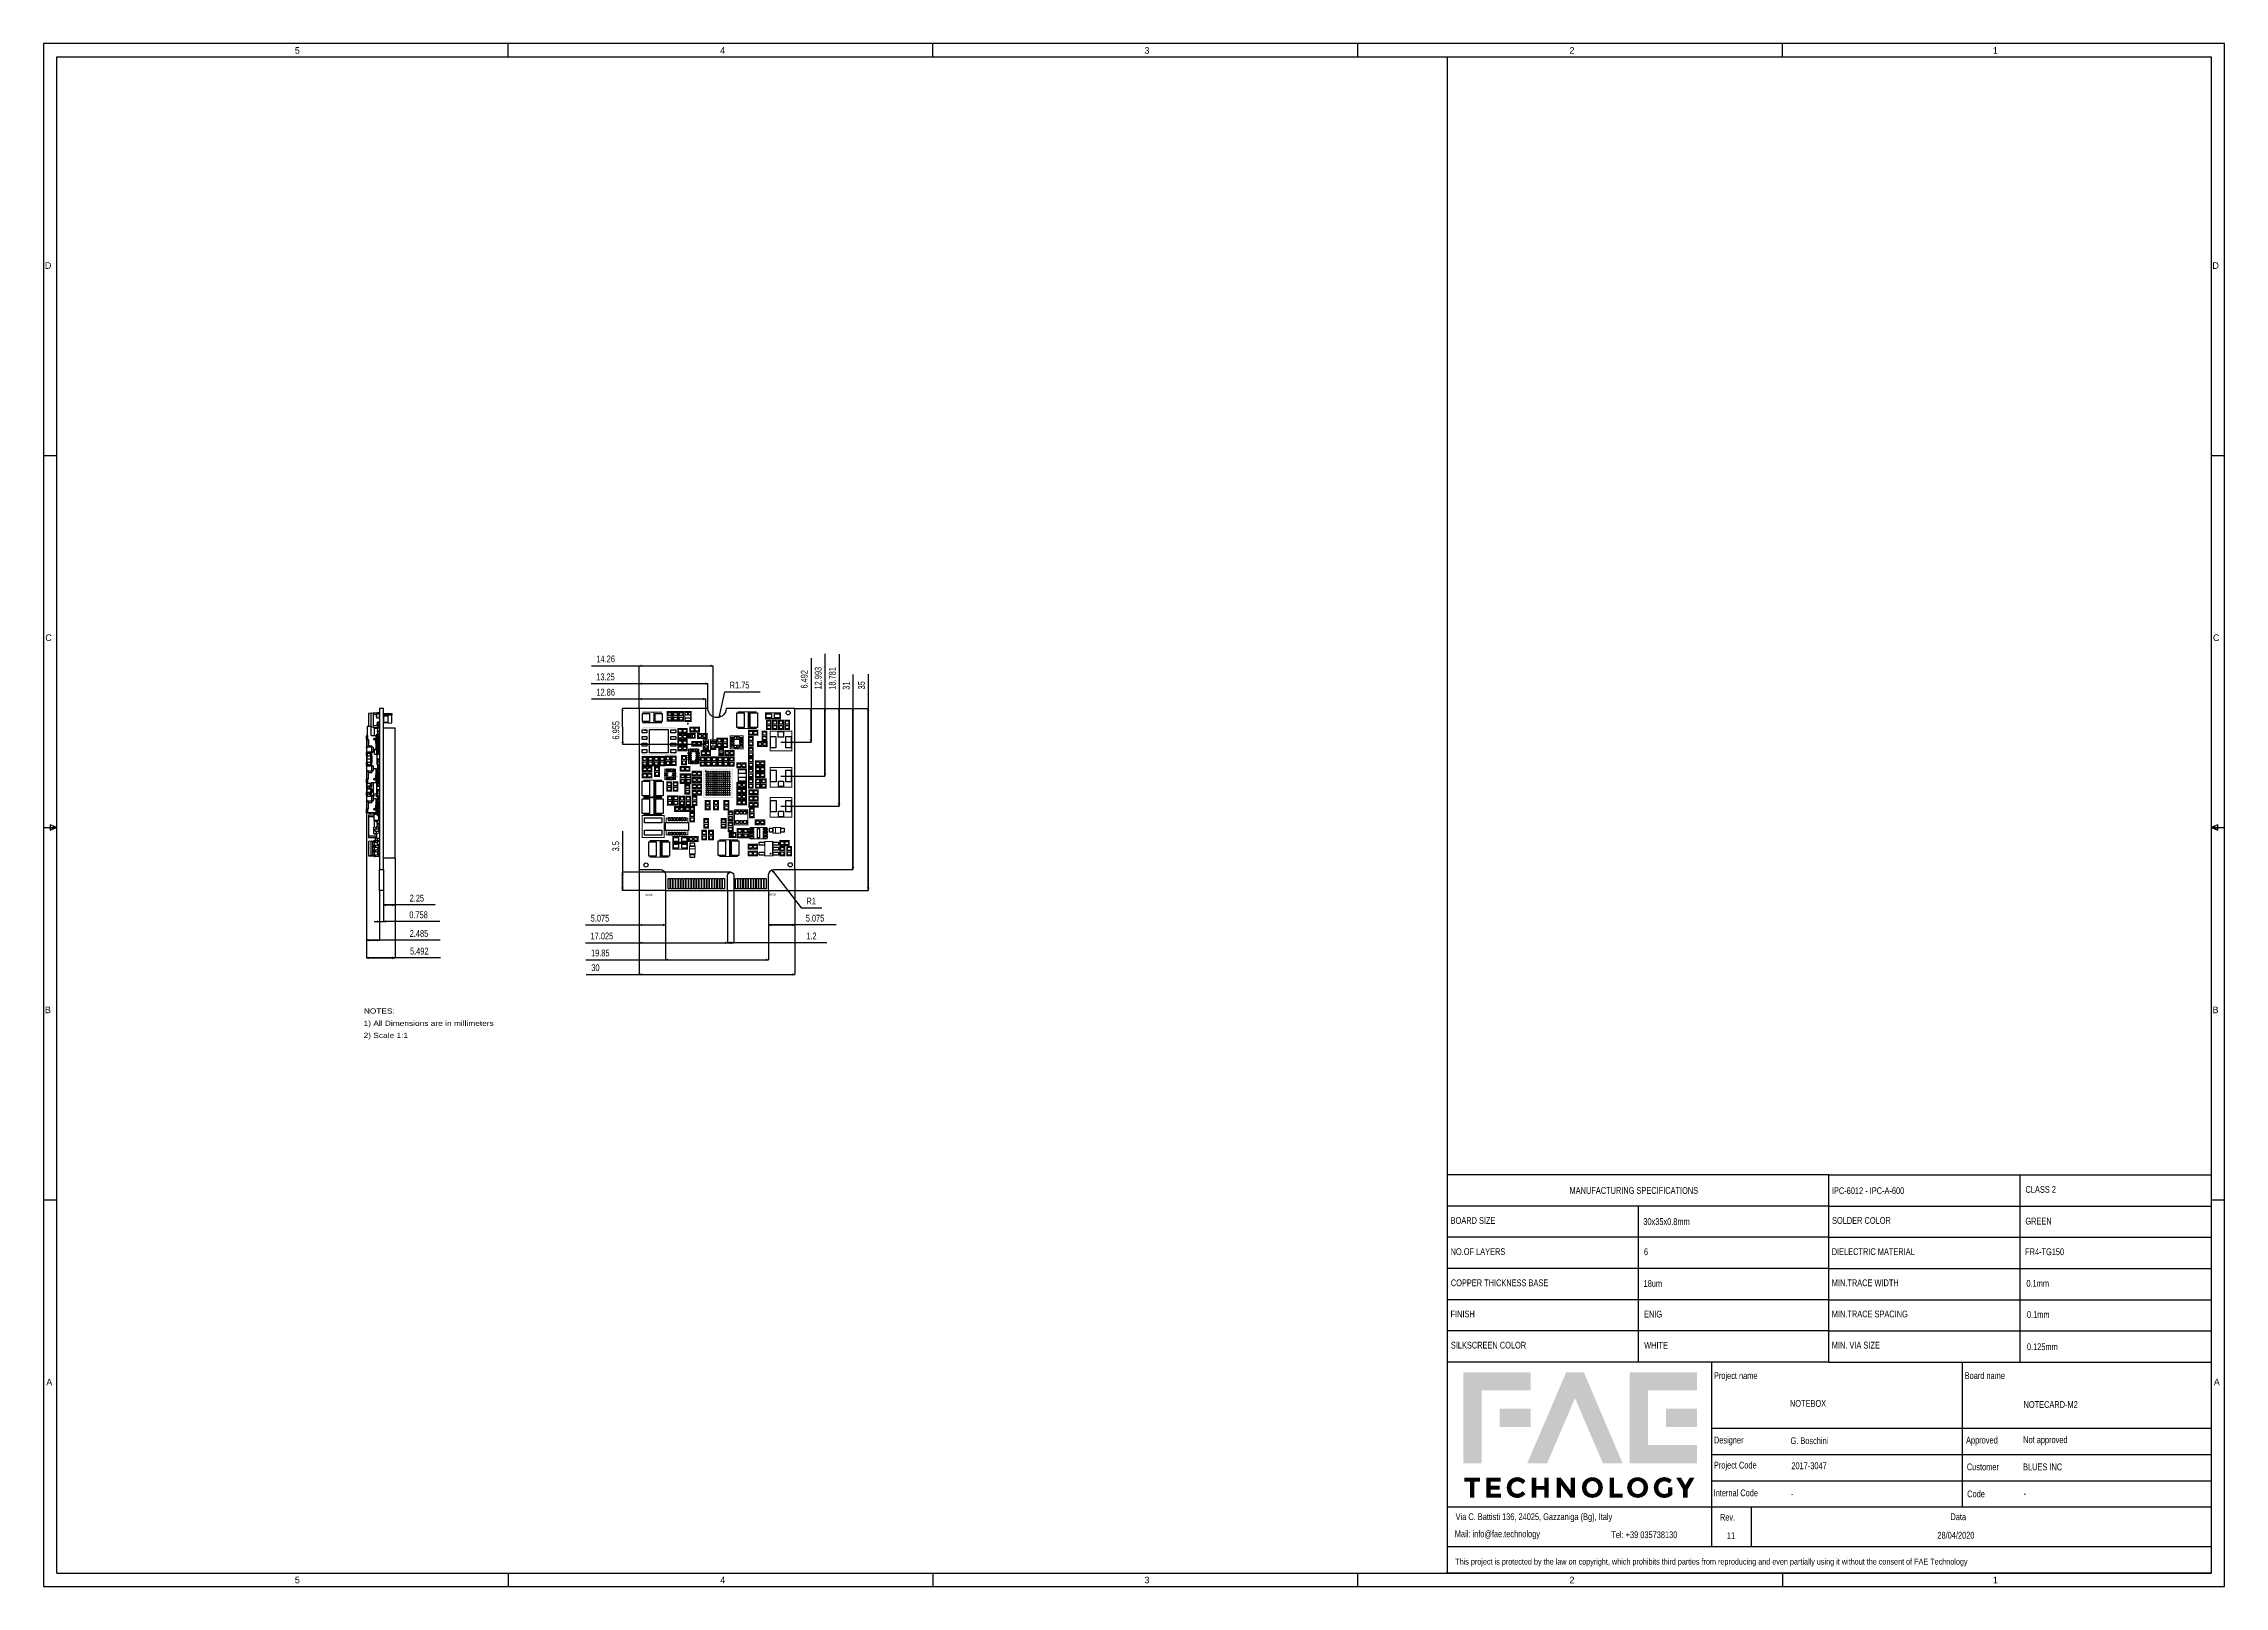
# Model space of a CAD drawing. Extents: x -145 to 275, y -134 to 163.
import ezdxf

# ---------------------------------------------------------------- set-up
doc = ezdxf.new("R2010")
doc.units = 0
doc.layers.add('DIMENSION', color=7, linetype='CONTINUOUS')

msp = doc.modelspace()

# ---------------------------------------------------------------- texts
at = {"layer": 'DIMENSION'}
for s, height, width, p in [('5', 1.27, 1.02, (-96.2902, 161.0189)), ('4', 1.27, 1.02, (-14.4006, 161.0189)), ('3', 1.27, 1.02, (67.2832, 161.0189)), ('2', 1.27, 1.02, (149.117, 161.0189)), ('1', 1.27, 1.02, (230.623, 161.0189)), ('D', 1.27, 1.02, (-144.4232, 119.6169)), ('D', 1.27, 1.02, (272.8988, 119.6169)), ('C', 1.27, 1.02, (-144.3267, 47.9889)), ('C', 1.27, 1.02, (272.9953, 47.9889)), ('14.26', 1.306, 0.750077, (-38.2234, 43.8889)), ('13.25', 1.306, 0.750077, (-38.257, 40.435)), ('12.86', 1.306, 0.750077, (-38.2234, 37.4842)), ('R1.75', 1.306, 0.750077, (-12.5712, 38.859)), ('0.758', 1.306, 0.750077, (-74.2551, -5.3591)), ('2.25', 1.306, 0.750077, (-74.1869, -2.1582)), ('EDGE', 0.3, 1.166667, (-28.775, -1)), ('EDGE', 0.3, 1.166667, (-5.025, -0.95)), ('R1', 1.306, 0.750077, (2.211, -2.7209)), ('2.485', 1.306, 0.750077, (-74.1737, -8.9527)), ('5.075', 1.306, 0.750077, (-39.3295, -6.007)), ('17.025', 1.306, 0.750077, (-39.3499, -9.4273)), ('5.075', 1.306, 0.750077, (2.0829, -6.007)), ('1.2', 1.306, 0.750077, (2.1906, -9.4273)), ('5.492', 1.306, 0.750077, (-74.1103, -12.3536)), ('19.85', 1.306, 0.750077, (-39.2624, -12.7135)), ('30', 1.306, 0.750077, (-39.2014, -15.5302)), ('B', 1.27, 1.02, (-144.408, -23.6391)), ('1) All Dimensions are in millimeters', 1, 1.2, (-83.0506, -26.0869)), ('NOTES:', 1, 1.2, (-83.0043, -23.7141)), ('B', 1.27, 1.02, (272.914, -23.6391)), ('2) Scale 1:1', 1, 1.2, (-83.0506, -28.4135)), ('MANUFACTURING SPECIFICATIONS', 1.306, 0.750077, (149.1288, -58.4128)), ('IPC-6012 - IPC-A-600', 1.306, 0.750077, (199.6431, -58.4598)), ('CLASS 2', 1.306, 0.750077, (236.9146, -58.2128)), ('BOARD SIZE', 1.306, 0.750077, (126.2364, -64.1877)), ('SOLDER COLOR', 1.306, 0.750077, (199.6721, -64.1877)), ('30x35x0.8mm', 1.306, 0.750077, (163.335, -64.3951)), ('GREEN', 1.306, 0.750077, (236.8942, -64.3128)), ('NO.OF LAYERS', 1.306, 0.750077, (126.2311, -70.1877)), ('6', 1.306, 0.750077, (163.4534, -70.2128)), ('DIELECTRIC MATERIAL', 1.306, 0.750077, (199.6147, -70.1877)), ('FR4-TG150', 1.306, 0.750077, (236.835, -70.2128)), ('COPPER THICKNESS BASE', 1.306, 0.750077, (126.2782, -76.1877)), ('18um', 1.306, 0.750077, (163.384, -76.3128)), ('MIN.TRACE WIDTH', 1.306, 0.750077, (199.6199, -76.1877)), ('0.1mm', 1.306, 0.750077, (237.0942, -76.2951)), ('FINISH', 1.306, 0.750077, (126.2194, -82.1877)), ('ENIG', 1.306, 0.750077, (163.4738, -82.2128)), ('MIN.TRACE SPACING', 1.306, 0.750077, (199.6199, -82.1877)), ('0.1mm', 1.306, 0.750077, (237.1942, -82.2951)), ('SILKSCREEN COLOR', 1.306, 0.750077, (126.286, -88.1877)), ('WHITE', 1.306, 0.750077, (163.4942, -88.2128)), ('MIN. VIA SIZE', 1.306, 0.750077, (199.6199, -88.1877)), ('0.125mm', 1.306, 0.750077, (237.1942, -88.4951)), ('A', 1.27, 1.02, (-144.1489, -95.2671)), ('Project name', 1.306, 0.750077, (176.9271, -94.0605)), ('Board name', 1.306, 0.750077, (225.2027, -94.0605)), ('A', 1.27, 1.02, (273.1731, -95.2671)), ('NOTEBOX', 1.306, 0.750077, (191.5656, -99.3951)), ('NOTECARD-M2', 1.306, 0.750077, (236.535, -99.6128)), ('Designer', 1.306, 0.750077, (176.9271, -106.4547)), ('G. Boschini', 1.306, 0.750077, (191.6695, -106.5777)), ('Approved', 1.306, 0.750077, (225.4691, -106.4625)), ('Not approved', 1.306, 0.750077, (236.4656, -106.3951)), ('Project Code', 1.306, 0.750077, (176.9271, -111.2807)), ('2017-3047', 1.306, 0.750077, (191.834, -111.4037)), ('Customer', 1.306, 0.750077, (225.6248, -111.6128)), ('BLUES INC', 1.306, 0.750077, (236.4554, -111.6128)), ('Internal Code', 1.306, 0.750077, (176.8696, -116.6147)), ('-', 1.306, 0.750077, (191.7426, -116.7377)), ('Code', 1.306, 0.750077, (225.684, -116.8128)), ('-', 1.306, 0.750077, (236.5534, -116.7128)), ('Via C. Battisti 136, 24025, Gazzaniga (Bg), Italy', 1.306, 0.750077, (127.1962, -121.2031)), ('Rev.', 1.306, 0.750077, (178.0832, -121.3078)), ('Data', 1.306, 0.750077, (222.4705, -121.2134)), ('Mail: info@fae.technology', 1.306, 0.750077, (127.036, -124.5051)), ('Tel: +39 035738130', 1.306, 0.750077, (157.1724, -124.6743)), ('11', 1.306, 0.750077, (179.4197, -124.8638)), ('28/04/2020', 1.306, 0.750077, (219.9558, -124.7694)), ('This project is protected by the law on copyright, which prohibits third parties from reproducing and even partially using it without the consent of FAE Technology', 1.1607, 0.750065, (127.1156, -129.7673)), ('5', 1.27, 1.02, (-96.2902, -133.3671)), ('4', 1.27, 1.02, (-14.4006, -133.3671)), ('3', 1.27, 1.02, (67.2832, -133.3671)), ('2', 1.27, 1.02, (149.117, -133.3671)), ('1', 1.27, 1.02, (230.623, -133.3671))]:
    msp.add_text(s, height=height, dxfattribs=dict(at, width=width)).set_placement(p)
at = {"layer": 'DIMENSION', "width": 0.750077}
for s, p in [('6.492', (2.4366, 38.8419)), ('12.993', (5.1192, 38.6539)), ('18.781', (7.8353, 38.6204)), ('31', (10.518, 38.6012)), ('35', (13.4688, 38.6683)), ('6.955', (-33.8274, 29.0173)), ('3.5', (-33.845, 7.4965))]:
    msp.add_text(s, height=1.306, rotation=90, dxfattribs=at).set_placement(p)

# ---------------------------------------------------------------- hatches: boundary and pattern name
at = {"layer": 'DIMENSION'}
for points in [[(-29.5, 43.4858), (-30, 43.2358), (-29.5, 42.9858)], [(-16.24, 42.9858), (-15.74, 43.2358), (-16.24, 43.4858)], [(-29.5, 40.0319), (-30, 39.7819), (-29.5, 39.5319)], [(-17.25, 39.5319), (-16.75, 39.7819), (-17.25, 40.0319)], [(-32.9243, 34.5), (-33.1743, 35), (-33.4243, 34.5)], [(-29.5, 37.0811), (-30, 36.8311), (-29.5, 36.5811)], [(-25.57, 34.3753), (-25.57, 34.1753), (-27.07, 34.1753), (-27.07, 32.3753), (-25.57, 32.3753), (-25.57, 32.1753), (-29.37, 32.1753), (-29.37, 32.3753), (-27.27, 32.3753), (-27.27, 34.1753), (-29.37, 34.1753), (-29.37, 34.3753)], [(-17.64, 36.5811), (-17.14, 36.8311), (-17.64, 37.0811)], [(-14.7252, 33.8413), (-14.5885, 33.2993), (-14.2369, 33.7339)], [(-7.4, 34.4643), (-7.4, 34.2643), (-8.7, 34.2643), (-8.7, 31.2643), (-7.4, 31.2643), (-7.4, 31.0643), (-11, 31.0643), (-11, 31.2643), (-9.1, 31.2643), (-9.1, 34.2643), (-11, 34.2643), (-11, 34.4643)], [(3.3397, 34.5), (3.0897, 35), (2.8397, 34.5)], [(6.0223, 34.5), (5.7723, 35), (5.5223, 34.5)], [(8.7384, 34.5), (8.4884, 35), (8.2384, 34.5)], [(11.4211, 34.5), (11.1711, 35), (10.9211, 34.5)], [(14.3719, 34.5), (14.1219, 35), (13.8719, 34.5)], [(-29.39, 31.395), (-22.99, 31.395), (-22.99, 30.95), (-23.19, 30.95), (-23.19, 31.195), (-29.19, 31.195), (-29.19, 30.95), (-29.39, 30.95)], [(-28.62, 30.855, 1), (-29.02, 30.855, 1)], [(-20.423, 32.0885, 1), (-20.823, 32.0885, 1)], [(-20.1771, 29.915, 1), (-20.3771, 29.915, 1)], [(-11.91, 29.4, 1), (-12.31, 29.4, 1)], [(-33.4243, 28.545), (-33.1743, 28.045), (-32.9243, 28.545)], [(-23.19, 26.44), (-22.99, 26.44), (-22.99, 25.995), (-29.39, 25.995), (-29.39, 26.44), (-29.19, 26.44), (-29.19, 26.195), (-23.19, 26.195)], [(-20.385, 26.52), (-20.585, 26.52), (-20.585, 27.3), (-20.205, 27.3), (-20.205, 27.1), (-20.385, 27.1)], [(-18.385, 26.52), (-18.585, 26.52), (-18.585, 27.1), (-18.765, 27.1), (-18.765, 27.3), (-18.385, 27.3)], [(-16.96, 28.615, 1), (-17.36, 28.615, 1)], [(-15.56, 28.605, 1), (-15.96, 28.605, 1)], [(-14.3012, 26.2195, 1), (-14.5012, 26.2195, 1)], [(2.8397, 29.0083), (3.0897, 28.5083), (3.3397, 29.0083)], [(-25.6, 21.3), (-25.6, 21.1), (-26.9, 21.1), (-26.9, 18.1), (-25.6, 18.1), (-25.6, 17.9), (-29.2, 17.9), (-29.2, 18.1), (-27.3, 18.1), (-27.3, 21.1), (-29.2, 21.1), (-29.2, 21.3)], [(-22.6194, 21.8666, 1), (-22.8194, 21.8666, 1)], [(-20.205, 24.3), (-20.585, 24.3), (-20.585, 25.08), (-20.385, 25.08), (-20.385, 24.5), (-20.205, 24.5)], [(-18.71, 24.8, 1), (-19.11, 24.8, 1)], [(-18.385, 24.3), (-18.765, 24.3), (-18.765, 24.5), (-18.585, 24.5), (-18.585, 25.08), (-18.385, 25.08)], [(-16.9545, 22.9267, 1), (-17.3545, 22.9267, 1)], [(5.5223, 22.5072), (5.7723, 22.0072), (6.0223, 22.5072)], [(-25.6, 17.9), (-25.6, 17.7), (-26.9, 17.7), (-26.9, 14.7), (-25.6, 14.7), (-25.6, 14.5), (-29.2, 14.5), (-29.2, 14.7), (-27.3, 14.7), (-27.3, 17.7), (-29.2, 17.7), (-29.2, 17.9)], [(-24.4, 14), (-24.4, 13.8), (-24.7, 13.8), (-24.7, 13.1), (-24.9, 13.1), (-24.9, 14)], [(-20.75, 13.55, 1), (-21.15, 13.55, 1)], [(-20.5, 14), (-20.5, 13.1), (-20.7, 13.1), (-20.7, 13.8), (-21, 13.8), (-21, 14)], [(-9.26, 15.09, 1), (-9.66, 15.09, 1)], [(8.2384, 16.7188), (8.4884, 16.2188), (8.7384, 16.7188)], [(-24.3464, 9.6625), (-24.3464, 9.4625), (-25.6464, 9.4625), (-25.6464, 6.4625), (-24.3464, 6.4625), (-24.3464, 6.2625), (-27.9464, 6.2625), (-27.9464, 6.4625), (-26.0464, 6.4625), (-26.0464, 9.4625), (-27.9464, 9.4625), (-27.9464, 9.6625)], [(-24.7, 11.5), (-24.7, 10.8), (-24.4, 10.8), (-24.4, 10.6), (-24.9, 10.6), (-24.9, 11.5)], [(-20.5, 11.5), (-20.5, 10.6), (-21, 10.6), (-21, 10.8), (-20.7, 10.8), (-20.7, 11.5)], [(-10.992, 9.8054), (-10.992, 9.6054), (-12.292, 9.6054), (-12.292, 6.6054), (-10.992, 6.6054), (-10.992, 6.4054), (-14.592, 6.4054), (-14.592, 6.6054), (-12.692, 6.6054), (-12.692, 9.6054), (-14.592, 9.6054), (-14.592, 9.8054)], [(-12.3259, 10.8549, 1), (-12.5259, 10.8549, 1)], [(-5.3264, 12.195), (-5.3264, 11.92), (-5.5264, 11.92), (-5.5264, 11.995), (-8.5264, 11.995), (-8.5264, 11.92), (-8.7264, 11.92), (-8.7264, 12.195)], [(-8.7264, 9.795), (-8.7264, 10.07), (-8.5264, 10.07), (-8.5264, 9.995), (-5.5264, 9.995), (-5.5264, 10.07), (-5.3264, 10.07), (-5.3264, 9.795)], [(-8.0414, 11.7, 1), (-8.4414, 11.7, 1)], [(-4.49, 7.07, 1), (-4.89, 7.07, 1)], [(10.9211, 4.5), (11.1711, 4), (11.4211, 4.5)], [(-32.9419, 3), (-33.1919, 3.5), (-33.4419, 3)], [(-33.4419, 0.5), (-33.1919, 0), (-32.9419, 0.5)], [(-3.9628, 3.6778), (-4.4665, 3.9202), (-4.3582, 3.3718)], [(13.8719, 0.5), (14.1219, 0), (14.3719, 0.5)], [(-78.742, -2.5613), (-79.242, -2.8113), (-78.742, -3.0613)], [(-77.492, -3.0613), (-76.992, -2.8113), (-77.492, -2.5613)], [(-80.5, -6.2622), (-80, -6.0122), (-80.5, -5.7622)], [(-78.742, -5.7622), (-79.242, -6.0122), (-78.742, -6.2622)], [(-29.5, -6.4101), (-30, -6.6601), (-29.5, -6.9101)], [(-25.425, -6.9101), (-24.925, -6.6601), (-25.425, -6.4101)], [(-4.575, -6.4101), (-5.075, -6.6601), (-4.575, -6.9101)], [(-0.5, -6.9101), (0, -6.6601), (-0.5, -6.4101)], [(-81.9845, -9.3558), (-82.4845, -9.6058), (-81.9845, -9.8558)], [(-80.5, -9.8558), (-80, -9.6058), (-80.5, -9.3558)], [(-29.5, -9.8304), (-30, -10.0804), (-29.5, -10.3304)], [(-13.4749, -10.3304), (-12.9749, -10.0804), (-13.4749, -9.8304)], [(-12.4749, -9.8304), (-12.9749, -10.0804), (-12.4749, -10.3304)], [(-12.275, -10.3304), (-11.775, -10.0804), (-12.275, -9.8304)], [(-81.9845, -12.7567), (-82.4845, -13.0067), (-81.9845, -13.2567)], [(-77.492, -13.2567), (-76.992, -13.0067), (-77.492, -12.7567)], [(-29.5, -15.9333), (-30, -16.1833), (-29.5, -16.4333)], [(-24.425, -13.1166), (-24.925, -13.3666), (-24.425, -13.6166)], [(-5.575, -13.6166), (-5.075, -13.3666), (-5.575, -13.1166)], [(-0.5, -16.4333), (0, -16.1833), (-0.5, -15.9333)], [(128.6926, -92.7338), (141.6666, -92.7338), (141.6666, -96.2402), (132.1978, -96.2402), (132.1978, -110.2831), (128.6926, -110.2831)], [(140.9838, -110.2831), (148.4952, -92.7338), (151.8641, -92.7338), (159.3527, -110.2831), (155.5517, -110.2831), (150.1797, -97.7192), (144.8085, -110.2831)], [(173.6926, -106.7782), (173.6926, -110.2831), (160.7177, -110.2831), (160.7177, -92.7338), (173.6926, -92.7338), (173.6926, -96.2402), (164.2237, -96.2402), (164.2237, -106.7782)], [(129.9436, -113.7796), (128.8474, -113.7796), (128.8474, -113.032), (131.9032, -113.032), (131.9032, -113.7796), (130.807, -113.7796), (130.807, -116.9019), (129.9436, -116.9019)], [(135.6828, -115.3342), (133.951, -115.3342), (133.951, -116.1375), (135.9375, -116.1375), (135.9375, -116.9019), (133.0876, -116.9019), (133.0876, -113.032), (135.8769, -113.032), (135.8769, -113.8012), (133.951, -113.8012), (133.951, -114.5986), (135.6828, -114.5986)], [(139.1979, -113.7676), (139.0977, -113.7682), (139.0209, -113.7667), (138.6534, -113.8456), (138.327, -114.0316), (138.2706, -114.0841), (138.2118, -114.1393), (138.0036, -114.475), (137.9208, -114.8614), (137.9253, -114.9424), (137.9214, -115.0225), (137.9988, -115.4089), (138.1956, -115.7506), (138.2517, -115.8087), (138.3036, -115.8619), (138.6135, -116.0545), (138.969, -116.1369), (139.0437, -116.136), (139.1454, -116.1375), (139.6227, -116.0079), (140.0199, -115.7128), (140.0817, -115.6321), (140.6352, -116.2021), (140.5245, -116.3256), (139.914, -116.7588), (139.287, -116.9442), (139.0782, -116.9442), (138.9414, -116.9484), (138.2841, -116.811), (137.7036, -116.4745), (137.6052, -116.3799), (137.4684, -116.2387), (137.1699, -115.7068), (137.0274, -114.9463), (137.1759, -114.1867), (137.4786, -113.6575), (137.6166, -113.518), (137.712, -113.4229), (138.2787, -113.0833), (138.9237, -112.939), (139.0584, -112.9423), (139.1706, -112.9402), (139.5102, -112.9855), (139.9371, -113.1256), (140.3226, -113.3554), (140.5794, -113.5825), (140.6523, -113.6689), (140.1162, -114.2776), (140.0562, -114.1966), (139.6674, -113.9008)], [(142.7292, -114.6484), (144.2676, -114.6484), (144.2676, -113.032), (145.1313, -113.032), (145.1313, -116.9019), (144.2676, -116.9019), (144.2676, -115.3786), (142.7292, -115.3786), (142.7292, -116.9019), (141.8661, -116.9019), (141.8661, -113.032), (142.7292, -113.032)], [(147.4449, -113.032), (149.3433, -115.5229), (149.3433, -113.032), (150.2066, -113.032), (150.2066, -116.9019), (149.3433, -116.9019), (147.501, -114.4768), (147.501, -116.9019), (146.6361, -116.9019), (146.6361, -113.032)], [(156.8378, -113.032), (157.7012, -113.032), (157.7012, -116.1316), (159.3506, -116.1316), (159.3506, -116.9019), (156.8378, -116.9019)], [(166.9, -116.0809), (167.2477, -116.1651), (167.3206, -116.1645), (167.3857, -116.1667), (167.7052, -116.1279), (168.01, -116.0241), (168.0679, -115.9939), (168.0679, -114.9304), (168.9364, -114.9304), (168.9364, -116.2978), (168.8404, -116.4045), (168.25, -116.7793), (167.5687, -116.9403), (167.3422, -116.9403), (167.2087, -116.943), (166.5694, -116.8023), (166.0063, -116.469), (165.9115, -116.3755), (165.7741, -116.2345), (165.4756, -115.7025), (165.3331, -114.9424), (165.4822, -114.1828), (165.7849, -113.6536), (165.9226, -113.5141), (166.0168, -113.4196), (166.5754, -113.0806), (167.212, -112.9351), (167.3455, -112.9378), (167.479, -112.9357), (168.1213, -113.0737), (168.6943, -113.3959), (168.7933, -113.4862), (168.3451, -114.1333), (168.3094, -114.1006), (167.9104, -113.8408), (167.8666, -113.8219), (167.8288, -113.8072), (167.4337, -113.7358), (167.3932, -113.7364), (167.3152, -113.7343), (166.9435, -113.818), (166.6174, -114.016), (166.5628, -114.0715), (166.4827, -114.1603), (166.3099, -114.4867), (166.2229, -114.9505), (166.3018, -115.4161), (166.4698, -115.7452), (166.5481, -115.8361), (166.5979, -115.8888)], [(170.5924, -113.032), (171.4273, -114.4711), (172.2631, -113.032), (173.1994, -113.032), (171.8593, -115.3732), (171.8593, -116.9019), (170.9962, -116.9019), (170.9962, -115.3732), (169.657, -113.032)]]:
    msp.add_hatch(color=256, dxfattribs=at).paths.add_polyline_path(points, flags=0)
h = msp.add_hatch(color=256, dxfattribs=at)
h.paths.add_polyline_path([(-23.5728, 32.4747), (-24.6928, 32.4747), (-24.6928, 34.4947), (-23.5728, 34.4947)], flags=0)
h.paths.add_polyline_path([(-23.7728, 34.2947), (-23.7728, 32.6747), (-24.4928, 32.6747), (-24.4928, 34.2947)], flags=0)
h = msp.add_hatch(color=256, dxfattribs=at)
h.paths.add_polyline_path([(-22.4528, 32.4747), (-23.5728, 32.4747), (-23.5728, 34.4947), (-22.4528, 34.4947)], flags=0)
h.paths.add_polyline_path([(-22.6528, 34.2947), (-22.6528, 32.6747), (-23.3728, 32.6747), (-23.3728, 34.2947)], flags=0)
h = msp.add_hatch(color=256, dxfattribs=at)
h.paths.add_polyline_path([(-21.3328, 32.4747), (-22.4528, 32.4747), (-22.4528, 34.4947), (-21.3328, 34.4947)], flags=0)
h.paths.add_polyline_path([(-21.5328, 34.2947), (-21.5328, 32.6747), (-22.2528, 32.6747), (-22.2528, 34.2947)], flags=0)
h = msp.add_hatch(color=256, dxfattribs=at)
h.paths.add_polyline_path([(-21.3177, 34.4999), (-21.3177, 32.3999), (-19.9177, 32.3999), (-19.9177, 34.4999)], flags=0)
h.paths.add_polyline_path([(-20.1177, 34.2999), (-20.1177, 32.5999), (-21.1177, 32.5999), (-21.1177, 34.2999)], flags=0)
h = msp.add_hatch(color=256, dxfattribs=at)
h.paths.add_polyline_path([(-2.698, 32.9446), (-2.698, 34.2446), (-5.748, 34.2446), (-5.748, 32.9446)], flags=0)
h.paths.add_polyline_path([(-5.548, 34.0446), (-2.898, 34.0446), (-2.898, 33.1446), (-5.548, 33.1446)], flags=0)
h = msp.add_hatch(color=256, dxfattribs=at)
h.paths.add_polyline_path([(-22.675, 30.14), (-22.675, 31.26), (-20.655, 31.26), (-20.655, 30.14)], flags=0)
h.paths.add_polyline_path([(-20.855, 30.34), (-22.475, 30.34), (-22.475, 31.06), (-20.855, 31.06)], flags=0)
h = msp.add_hatch(color=256, dxfattribs=at)
h.paths.add_polyline_path([(-22.675, 29.02), (-22.675, 30.14), (-20.655, 30.14), (-20.655, 29.02)], flags=0)
h.paths.add_polyline_path([(-20.855, 29.22), (-22.475, 29.22), (-22.475, 29.94), (-20.855, 29.94)], flags=0)
h = msp.add_hatch(color=256, dxfattribs=at)
h.paths.add_polyline_path([(-20.6271, 29.165), (-20.6271, 30.265), (-19.1271, 30.265), (-19.1271, 29.165)], flags=0)
h.paths.add_polyline_path([(-19.3271, 29.365), (-20.4271, 29.365), (-20.4271, 30.065), (-19.3271, 30.065)], flags=0)
h = msp.add_hatch(color=256, dxfattribs=at)
h.paths.add_polyline_path([(-20.335, 30.38), (-20.335, 31.5), (-18.315, 31.5), (-18.315, 30.38)], flags=0)
h.paths.add_polyline_path([(-18.515, 30.58), (-20.135, 30.58), (-20.135, 31.3), (-18.515, 31.3)], flags=0)
h = msp.add_hatch(color=256, dxfattribs=at)
h.paths.add_polyline_path([(-18.8394, 29.1536), (-18.8394, 30.2736), (-16.8194, 30.2736), (-16.8194, 29.1536)], flags=0)
h.paths.add_polyline_path([(-17.0194, 29.3536), (-18.6394, 29.3536), (-18.6394, 30.0736), (-17.0194, 30.0736)], flags=0)
h = msp.add_hatch(color=256, dxfattribs=at)
h.paths.add_polyline_path([(-13.9978, 27.3993), (-15.1178, 27.3993), (-15.1178, 29.4193), (-13.9978, 29.4193)], flags=0)
h.paths.add_polyline_path([(-14.1978, 29.2193), (-14.1978, 27.5993), (-14.9178, 27.5993), (-14.9178, 29.2193)], flags=0)
h = msp.add_hatch(color=256, dxfattribs=at)
h.paths.add_polyline_path([(-12.8831, 27.3993), (-14.0031, 27.3993), (-14.0031, 29.4193), (-12.8831, 29.4193)], flags=0)
h.paths.add_polyline_path([(-13.0831, 29.2193), (-13.0831, 27.5993), (-13.8031, 27.5993), (-13.8031, 29.2193)], flags=0)
h = msp.add_hatch(color=256, dxfattribs=at)
h.paths.add_polyline_path([(-12.55, 27.162), (-12.55, 29.838), (-9.85, 29.838), (-9.85, 27.162)], flags=0)
h.paths.add_polyline_path([(-10.05, 27.362), (-12.35, 27.362), (-12.35, 29.638), (-10.05, 29.638)], flags=0)
h = msp.add_hatch(color=256, dxfattribs=at)
h.paths.add_polyline_path([(-9.0627, 29.777), (-9.0627, 30.897), (-7.0427, 30.897), (-7.0427, 29.777)], flags=0)
h.paths.add_polyline_path([(-7.2427, 29.977), (-8.8627, 29.977), (-8.8627, 30.697), (-7.2427, 30.697)], flags=0)
h = msp.add_hatch(color=256, dxfattribs=at)
h.paths.add_polyline_path([(-7.9413, 27.7097), (-9.0613, 27.7097), (-9.0613, 29.7297), (-7.9413, 29.7297)], flags=0)
h.paths.add_polyline_path([(-8.1413, 29.5297), (-8.1413, 27.9097), (-8.8613, 27.9097), (-8.8613, 29.5297)], flags=0)
h = msp.add_hatch(color=256, dxfattribs=at)
h.paths.add_polyline_path([(-5.2991, 28.7326), (-6.4191, 28.7326), (-6.4191, 30.7526), (-5.2991, 30.7526)], flags=0)
h.paths.add_polyline_path([(-5.4991, 30.5526), (-5.4991, 28.9326), (-6.2191, 28.9326), (-6.2191, 30.5526)], flags=0)
h = msp.add_hatch(color=256, dxfattribs=at)
h.paths.add_polyline_path([(-5.5856, 32.879), (-4.4656, 32.879), (-4.4656, 30.859), (-5.5856, 30.859)], flags=0)
h.paths.add_polyline_path([(-5.3856, 31.059), (-5.3856, 32.679), (-4.6656, 32.679), (-4.6656, 31.059)], flags=0)
h = msp.add_hatch(color=256, dxfattribs=at)
h.paths.add_polyline_path([(-0.5024, 30.7583), (-0.5024, 26.7583), (-4.9024, 26.7583), (-4.9024, 30.7583)], flags=0)
h.paths.add_polyline_path([(-4.7024, 30.5583), (-0.7024, 30.5583), (-0.7024, 26.9583), (-4.7024, 26.9583)], flags=0)
h = msp.add_hatch(color=256, dxfattribs=at)
h.paths.add_polyline_path([(-3.3069, 30.859), (-4.4269, 30.859), (-4.4269, 32.879), (-3.3069, 32.879)], flags=0)
h.paths.add_polyline_path([(-3.5069, 32.679), (-3.5069, 31.059), (-4.2269, 31.059), (-4.2269, 32.679)], flags=0)
h = msp.add_hatch(color=256, dxfattribs=at)
h.paths.add_polyline_path([(-2.1331, 30.859), (-3.2531, 30.859), (-3.2531, 32.879), (-2.1331, 32.879)], flags=0)
h.paths.add_polyline_path([(-2.3331, 32.679), (-2.3331, 31.059), (-3.0531, 31.059), (-3.0531, 32.679)], flags=0)
h = msp.add_hatch(color=256, dxfattribs=at)
h.paths.add_polyline_path([(-2.0656, 32.879), (-0.9456, 32.879), (-0.9456, 30.859), (-2.0656, 30.859)], flags=0)
h.paths.add_polyline_path([(-1.8656, 31.059), (-1.8656, 32.679), (-1.1456, 32.679), (-1.1456, 31.059)], flags=0)
h = msp.add_hatch(color=256, dxfattribs=at)
h.paths.add_polyline_path([(-29.4936, 25.8882), (-28.3736, 25.8882), (-28.3736, 23.8682), (-29.4936, 23.8682)], flags=0)
h.paths.add_polyline_path([(-29.2936, 24.0682), (-29.2936, 25.6882), (-28.5736, 25.6882), (-28.5736, 24.0682)], flags=0)
h = msp.add_hatch(color=256, dxfattribs=at)
h.paths.add_polyline_path([(-28.3736, 25.8882), (-27.2536, 25.8882), (-27.2536, 23.8682), (-28.3736, 23.8682)], flags=0)
h.paths.add_polyline_path([(-28.1736, 24.0682), (-28.1736, 25.6882), (-27.4536, 25.6882), (-27.4536, 24.0682)], flags=0)
h = msp.add_hatch(color=256, dxfattribs=at)
h.paths.add_polyline_path([(-27.2554, 25.8884), (-26.1354, 25.8884), (-26.1354, 23.8684), (-27.2554, 23.8684)], flags=0)
h.paths.add_polyline_path([(-27.0554, 24.0684), (-27.0554, 25.6884), (-26.3354, 25.6884), (-26.3354, 24.0684)], flags=0)
h = msp.add_hatch(color=256, dxfattribs=at)
h.paths.add_polyline_path([(-26.1323, 25.8876), (-25.0123, 25.8876), (-25.0123, 23.8676), (-26.1323, 23.8676)], flags=0)
h.paths.add_polyline_path([(-25.9323, 24.0676), (-25.9323, 25.6876), (-25.2123, 25.6876), (-25.2123, 24.0676)], flags=0)
h = msp.add_hatch(color=256, dxfattribs=at)
h.paths.add_polyline_path([(-25.0035, 25.9279), (-23.8835, 25.9279), (-23.8835, 23.9079), (-25.0035, 23.9079)], flags=0)
h.paths.add_polyline_path([(-24.8035, 24.1079), (-24.8035, 25.7279), (-24.0835, 25.7279), (-24.0835, 24.1079)], flags=0)
h = msp.add_hatch(color=256, dxfattribs=at)
h.paths.add_polyline_path([(-23.8835, 25.9279), (-22.7635, 25.9279), (-22.7635, 23.9079), (-23.8835, 23.9079)], flags=0)
h.paths.add_polyline_path([(-23.6835, 24.1079), (-23.6835, 25.7279), (-22.9635, 25.7279), (-22.9635, 24.1079)], flags=0)
h = msp.add_hatch(color=256, dxfattribs=at)
h.paths.add_polyline_path([(-22.675, 27.9), (-22.675, 29.02), (-20.655, 29.02), (-20.655, 27.9)], flags=0)
h.paths.add_polyline_path([(-20.855, 28.1), (-22.475, 28.1), (-22.475, 28.82), (-20.855, 28.82)], flags=0)
h = msp.add_hatch(color=256, dxfattribs=at)
h.paths.add_polyline_path([(-22.675, 26.78), (-22.675, 27.9), (-20.655, 27.9), (-20.655, 26.78)], flags=0)
h.paths.add_polyline_path([(-20.855, 26.98), (-22.475, 26.98), (-22.475, 27.7), (-20.855, 27.7)], flags=0)
h = msp.add_hatch(color=256, dxfattribs=at)
h.paths.add_polyline_path([(-20.81, 24.045), (-21.93, 24.045), (-21.93, 26.065), (-20.81, 26.065)], flags=0)
h.paths.add_polyline_path([(-21.01, 25.865), (-21.01, 24.245), (-21.73, 24.245), (-21.73, 25.865)], flags=0)
h = msp.add_hatch(color=256, dxfattribs=at)
h.paths.add_polyline_path([(-17.925, 28.775), (-17.925, 27.655), (-19.945, 27.655), (-19.945, 28.775)], flags=0)
h.paths.add_polyline_path([(-19.745, 28.575), (-18.125, 28.575), (-18.125, 27.855), (-19.745, 27.855)], flags=0)
h = msp.add_hatch(color=256, dxfattribs=at)
h.paths.add_polyline_path([(-17.22, 23.79), (-18.34, 23.79), (-18.34, 25.81), (-17.22, 25.81)], flags=0)
h.paths.add_polyline_path([(-17.42, 25.61), (-17.42, 23.99), (-18.14, 23.99), (-18.14, 25.61)], flags=0)
h = msp.add_hatch(color=256, dxfattribs=at)
h.paths.add_polyline_path([(-18.155, 25.865), (-18.155, 26.985), (-16.135, 26.985), (-16.135, 25.865)], flags=0)
h.paths.add_polyline_path([(-16.335, 26.065), (-17.955, 26.065), (-17.955, 26.785), (-16.335, 26.785)], flags=0)
h = msp.add_hatch(color=256, dxfattribs=at)
h.paths.add_polyline_path([(-17.74, 29.045), (-16.54, 29.045), (-16.54, 27.045), (-17.74, 27.045)], flags=0)
h.paths.add_polyline_path([(-17.54, 27.245), (-17.54, 28.845), (-16.74, 28.845), (-16.74, 27.245)], flags=0)
h = msp.add_hatch(color=256, dxfattribs=at)
h.paths.add_polyline_path([(-17.22, 25.81), (-16.1, 25.81), (-16.1, 23.79), (-17.22, 23.79)], flags=0)
h.paths.add_polyline_path([(-17.02, 23.99), (-17.02, 25.61), (-16.3, 25.61), (-16.3, 23.99)], flags=0)
h = msp.add_hatch(color=256, dxfattribs=at)
h.paths.add_polyline_path([(-16.34, 29.045), (-15.14, 29.045), (-15.14, 27.045), (-16.34, 27.045)], flags=0)
h.paths.add_polyline_path([(-16.14, 27.245), (-16.14, 28.845), (-15.34, 28.845), (-15.34, 27.245)], flags=0)
h = msp.add_hatch(color=256, dxfattribs=at)
h.paths.add_polyline_path([(-16.1, 25.81), (-14.98, 25.81), (-14.98, 23.79), (-16.1, 23.79)], flags=0)
h.paths.add_polyline_path([(-15.9, 23.99), (-15.9, 25.61), (-15.18, 25.61), (-15.18, 23.99)], flags=0)
h = msp.add_hatch(color=256, dxfattribs=at)
h.paths.add_polyline_path([(-13.86, 23.79), (-14.98, 23.79), (-14.98, 25.81), (-13.86, 25.81)], flags=0)
h.paths.add_polyline_path([(-14.06, 25.61), (-14.06, 23.99), (-14.78, 23.99), (-14.78, 25.61)], flags=0)
h = msp.add_hatch(color=256, dxfattribs=at)
h.paths.add_polyline_path([(-13.6512, 25.8695), (-14.7512, 25.8695), (-14.7512, 27.3695), (-13.6512, 27.3695)], flags=0)
h.paths.add_polyline_path([(-13.8512, 27.1695), (-13.8512, 26.0695), (-14.5512, 26.0695), (-14.5512, 27.1695)], flags=0)
h = msp.add_hatch(color=256, dxfattribs=at)
h.paths.add_polyline_path([(-13.86, 25.81), (-12.74, 25.81), (-12.74, 23.79), (-13.86, 23.79)], flags=0)
h.paths.add_polyline_path([(-13.66, 23.99), (-13.66, 25.61), (-12.94, 25.61), (-12.94, 23.99)], flags=0)
h = msp.add_hatch(color=256, dxfattribs=at)
h.paths.add_polyline_path([(-13.61, 25.87), (-13.61, 26.99), (-11.59, 26.99), (-11.59, 25.87)], flags=0)
h.paths.add_polyline_path([(-11.79, 26.07), (-13.41, 26.07), (-13.41, 26.79), (-11.79, 26.79)], flags=0)
h = msp.add_hatch(color=256, dxfattribs=at)
h.paths.add_polyline_path([(-11.62, 23.79), (-12.74, 23.79), (-12.74, 25.81), (-11.62, 25.81)], flags=0)
h.paths.add_polyline_path([(-11.82, 25.61), (-11.82, 23.99), (-12.54, 23.99), (-12.54, 25.61)], flags=0)
h = msp.add_hatch(color=256, dxfattribs=at)
h.paths.add_polyline_path([(-9.0613, 27.6471), (-7.9413, 27.6471), (-7.9413, 25.6271), (-9.0613, 25.6271)], flags=0)
h.paths.add_polyline_path([(-8.8613, 25.8271), (-8.8613, 27.4471), (-8.1413, 27.4471), (-8.1413, 25.8271)], flags=0)
h = msp.add_hatch(color=256, dxfattribs=at)
h.paths.add_polyline_path([(-7.94, 23.6), (-9.06, 23.6), (-9.06, 25.62), (-7.94, 25.62)], flags=0)
h.paths.add_polyline_path([(-8.14, 25.42), (-8.14, 23.8), (-8.86, 23.8), (-8.86, 25.42)], flags=0)
h = msp.add_hatch(color=256, dxfattribs=at)
h.paths.add_polyline_path([(-5.2822, 28.7319), (-5.2822, 27.6119), (-7.3022, 27.6119), (-7.3022, 28.7319)], flags=0)
h.paths.add_polyline_path([(-7.1022, 28.5319), (-5.4822, 28.5319), (-5.4822, 27.8119), (-7.1022, 27.8119)], flags=0)
h = msp.add_hatch(color=256, dxfattribs=at)
h.paths.add_polyline_path([(-27.4645, 23.8506), (-27.4645, 22.7306), (-29.4845, 22.7306), (-29.4845, 23.8506)], flags=0)
h.paths.add_polyline_path([(-29.2845, 23.6506), (-27.6645, 23.6506), (-27.6645, 22.9306), (-29.2845, 22.9306)], flags=0)
h = msp.add_hatch(color=256, dxfattribs=at)
h.paths.add_polyline_path([(-27.4645, 22.6711), (-27.4645, 21.5511), (-29.4845, 21.5511), (-29.4845, 22.6711)], flags=0)
h.paths.add_polyline_path([(-29.2845, 22.4711), (-27.6645, 22.4711), (-27.6645, 21.7511), (-29.2845, 21.7511)], flags=0)
h = msp.add_hatch(color=256, dxfattribs=at)
h.paths.add_polyline_path([(-26.0096, 21.8452), (-27.1296, 21.8452), (-27.1296, 23.8652), (-26.0096, 23.8652)], flags=0)
h.paths.add_polyline_path([(-26.2096, 23.6652), (-26.2096, 22.0452), (-26.9296, 22.0452), (-26.9296, 23.6652)], flags=0)
h = msp.add_hatch(color=256, dxfattribs=at)
h.paths.add_polyline_path([(-25.1322, 23.4404), (-25.1322, 21.2404), (-22.9322, 21.2404), (-22.9322, 23.4404)], flags=0)
h.paths.add_polyline_path([(-23.1322, 23.2404), (-23.1322, 21.4404), (-24.9322, 21.4404), (-24.9322, 23.2404)], flags=0)
h = msp.add_hatch(color=256, dxfattribs=at)
h.paths.add_polyline_path([(-24.7696, 21.0136), (-23.6496, 21.0136), (-23.6496, 18.9936), (-24.7696, 18.9936)], flags=0)
h.paths.add_polyline_path([(-24.5696, 19.1936), (-24.5696, 20.8136), (-23.8496, 20.8136), (-23.8496, 19.1936)], flags=0)
h = msp.add_hatch(color=256, dxfattribs=at)
h.paths.add_polyline_path([(-23.5696, 21.0136), (-22.4496, 21.0136), (-22.4496, 18.9936), (-23.5696, 18.9936)], flags=0)
h.paths.add_polyline_path([(-23.3696, 19.1936), (-23.3696, 20.8136), (-22.6496, 20.8136), (-22.6496, 19.1936)], flags=0)
h = msp.add_hatch(color=256, dxfattribs=at)
h.paths.add_polyline_path([(-22.18, 22.51), (-21.06, 22.51), (-21.06, 20.49), (-22.18, 20.49)], flags=0)
h.paths.add_polyline_path([(-21.98, 20.69), (-21.98, 22.31), (-21.26, 22.31), (-21.26, 20.69)], flags=0)
h = msp.add_hatch(color=256, dxfattribs=at)
h.paths.add_polyline_path([(-22.1705, 22.8349), (-22.1705, 23.9549), (-20.1505, 23.9549), (-20.1505, 22.8349)], flags=0)
h.paths.add_polyline_path([(-20.3505, 23.0349), (-21.9705, 23.0349), (-21.9705, 23.7549), (-20.3505, 23.7549)], flags=0)
h = msp.add_hatch(color=256, dxfattribs=at)
h.paths.add_polyline_path([(-19.94, 20.49), (-21.06, 20.49), (-21.06, 22.51), (-19.94, 22.51)], flags=0)
h.paths.add_polyline_path([(-20.14, 22.31), (-20.14, 20.69), (-20.86, 20.69), (-20.86, 22.31)], flags=0)
h = msp.add_hatch(color=256, dxfattribs=at)
h.paths.add_polyline_path([(-19.91, 21.9), (-19.91, 23.02), (-17.89, 23.02), (-17.89, 21.9)], flags=0)
h.paths.add_polyline_path([(-18.09, 22.1), (-19.71, 22.1), (-19.71, 22.82), (-18.09, 22.82)], flags=0)
h = msp.add_hatch(color=256, dxfattribs=at)
h.paths.add_polyline_path([(-17.89, 21.8), (-17.89, 20.68), (-19.91, 20.68), (-19.91, 21.8)], flags=0)
h.paths.add_polyline_path([(-19.71, 21.6), (-18.09, 21.6), (-18.09, 20.88), (-19.71, 20.88)], flags=0)
h = msp.add_hatch(color=256, dxfattribs=at)
h.paths.add_polyline_path([(-17.62, 23.42), (-11.98, 23.42), (-11.98, 17.78), (-17.62, 17.78)], flags=0)
h.paths.add_polyline_path([(-17.42, 17.98), (-17.42, 23.22), (-12.18, 23.22), (-12.18, 17.98)], flags=0)
h = msp.add_hatch(color=256, dxfattribs=at)
h.paths.add_polyline_path([(-11.29, 23.5), (-11.29, 24.62), (-9.27, 24.62), (-9.27, 23.5)], flags=0)
h.paths.add_polyline_path([(-9.47, 23.7), (-11.09, 23.7), (-11.09, 24.42), (-9.47, 24.42)], flags=0)
h = msp.add_hatch(color=256, dxfattribs=at)
h.paths.add_polyline_path([(-9.26, 20.83), (-11.06, 20.83), (-11.06, 23.43), (-9.26, 23.43)], flags=0)
h.paths.add_polyline_path([(-9.46, 23.23), (-9.46, 21.03), (-10.86, 21.03), (-10.86, 23.23)], flags=0)
h = msp.add_hatch(color=256, dxfattribs=at)
h.paths.add_polyline_path([(-7.94, 21.58), (-9.06, 21.58), (-9.06, 23.6), (-7.94, 23.6)], flags=0)
h.paths.add_polyline_path([(-8.14, 23.4), (-8.14, 21.78), (-8.86, 21.78), (-8.86, 23.4)], flags=0)
h = msp.add_hatch(color=256, dxfattribs=at)
h.paths.add_polyline_path([(-7.94, 19.56), (-9.06, 19.56), (-9.06, 21.58), (-7.94, 21.58)], flags=0)
h.paths.add_polyline_path([(-8.14, 21.38), (-8.14, 19.76), (-8.86, 19.76), (-8.86, 21.38)], flags=0)
h = msp.add_hatch(color=256, dxfattribs=at)
h.paths.add_polyline_path([(-5.6808, 25.0014), (-5.6808, 23.8814), (-7.7008, 23.8814), (-7.7008, 25.0014)], flags=0)
h.paths.add_polyline_path([(-7.5008, 24.8014), (-5.8808, 24.8014), (-5.8808, 24.0814), (-7.5008, 24.0814)], flags=0)
h = msp.add_hatch(color=256, dxfattribs=at)
h.paths.add_polyline_path([(-5.6808, 23.8722), (-5.6808, 22.7522), (-7.7008, 22.7522), (-7.7008, 23.8722)], flags=0)
h.paths.add_polyline_path([(-7.5008, 23.6722), (-5.8808, 23.6722), (-5.8808, 22.9522), (-7.5008, 22.9522)], flags=0)
h = msp.add_hatch(color=256, dxfattribs=at)
h.paths.add_polyline_path([(-5.6808, 22.748), (-5.6808, 21.628), (-7.7008, 21.628), (-7.7008, 22.748)], flags=0)
h.paths.add_polyline_path([(-7.5008, 22.548), (-5.8808, 22.548), (-5.8808, 21.828), (-7.5008, 21.828)], flags=0)
h = msp.add_hatch(color=256, dxfattribs=at)
h.paths.add_polyline_path([(-6.58, 19.57), (-7.7, 19.57), (-7.7, 21.59), (-6.58, 21.59)], flags=0)
h.paths.add_polyline_path([(-6.78, 21.39), (-6.78, 19.77), (-7.5, 19.77), (-7.5, 21.39)], flags=0)
h = msp.add_hatch(color=256, dxfattribs=at)
h.paths.add_polyline_path([(-6.58, 21.59), (-5.46, 21.59), (-5.46, 19.57), (-6.58, 19.57)], flags=0)
h.paths.add_polyline_path([(-6.38, 19.77), (-6.38, 21.39), (-5.66, 21.39), (-5.66, 19.77)], flags=0)
h = msp.add_hatch(color=256, dxfattribs=at)
h.paths.add_polyline_path([(-4.9001, 19.7572), (-4.9001, 23.7572), (-0.5001, 23.7572), (-0.5001, 19.7572)], flags=0)
h.paths.add_polyline_path([(-0.7001, 19.9572), (-4.7001, 19.9572), (-4.7001, 23.5572), (-0.7001, 23.5572)], flags=0)
h = msp.add_hatch(color=256, dxfattribs=at)
h.paths.add_polyline_path([(-23.5137, 16.2711), (-24.6337, 16.2711), (-24.6337, 18.2911), (-23.5137, 18.2911)], flags=0)
h.paths.add_polyline_path([(-23.7137, 18.0911), (-23.7137, 16.4711), (-24.4337, 16.4711), (-24.4337, 18.0911)], flags=0)
h = msp.add_hatch(color=256, dxfattribs=at)
h.paths.add_polyline_path([(-22.3937, 16.2711), (-23.5137, 16.2711), (-23.5137, 18.2911), (-22.3937, 18.2911)], flags=0)
h.paths.add_polyline_path([(-22.5937, 18.0911), (-22.5937, 16.4711), (-23.3137, 16.4711), (-23.3137, 18.0911)], flags=0)
h = msp.add_hatch(color=256, dxfattribs=at)
h.paths.add_polyline_path([(-22.31, 18.23), (-21.19, 18.23), (-21.19, 16.21), (-22.31, 16.21)], flags=0)
h.paths.add_polyline_path([(-22.11, 16.41), (-22.11, 18.03), (-21.39, 18.03), (-21.39, 16.41)], flags=0)
h = msp.add_hatch(color=256, dxfattribs=at)
h.paths.add_polyline_path([(-21.27, 20.46), (-20.15, 20.46), (-20.15, 18.44), (-21.27, 18.44)], flags=0)
h.paths.add_polyline_path([(-21.07, 18.64), (-21.07, 20.26), (-20.35, 20.26), (-20.35, 18.64)], flags=0)
h = msp.add_hatch(color=256, dxfattribs=at)
h.paths.add_polyline_path([(-19.99, 16.21), (-21.11, 16.21), (-21.11, 18.23), (-19.99, 18.23)], flags=0)
h.paths.add_polyline_path([(-20.19, 18.03), (-20.19, 16.41), (-20.91, 16.41), (-20.91, 18.03)], flags=0)
h = msp.add_hatch(color=256, dxfattribs=at)
h.paths.add_polyline_path([(-19.91, 19.46), (-19.91, 20.58), (-17.89, 20.58), (-17.89, 19.46)], flags=0)
h.paths.add_polyline_path([(-18.09, 19.66), (-19.71, 19.66), (-19.71, 20.38), (-18.09, 20.38)], flags=0)
h = msp.add_hatch(color=256, dxfattribs=at)
h.paths.add_polyline_path([(-17.89, 19.36), (-17.89, 18.24), (-19.91, 18.24), (-19.91, 19.36)], flags=0)
h.paths.add_polyline_path([(-19.71, 19.16), (-18.09, 19.16), (-18.09, 18.44), (-19.71, 18.44)], flags=0)
h = msp.add_hatch(color=256, dxfattribs=at)
h.paths.add_polyline_path([(-18.79, 16.21), (-19.91, 16.21), (-19.91, 18.23), (-18.79, 18.23)], flags=0)
h.paths.add_polyline_path([(-18.99, 18.03), (-18.99, 16.41), (-19.71, 16.41), (-19.71, 18.03)], flags=0)
h = msp.add_hatch(color=256, dxfattribs=at)
h.paths.add_polyline_path([(-16.24, 15.39), (-17.36, 15.39), (-17.36, 17.41), (-16.24, 17.41)], flags=0)
h.paths.add_polyline_path([(-16.44, 17.21), (-16.44, 15.59), (-17.16, 15.59), (-17.16, 17.21)], flags=0)
h = msp.add_hatch(color=256, dxfattribs=at)
h.paths.add_polyline_path([(-15.76, 17.41), (-14.64, 17.41), (-14.64, 15.39), (-15.76, 15.39)], flags=0)
h.paths.add_polyline_path([(-15.56, 15.59), (-15.56, 17.21), (-14.84, 17.21), (-14.84, 15.59)], flags=0)
h = msp.add_hatch(color=256, dxfattribs=at)
h.paths.add_polyline_path([(-12.64, 15.39), (-13.76, 15.39), (-13.76, 17.41), (-12.64, 17.41)], flags=0)
h.paths.add_polyline_path([(-12.84, 17.21), (-12.84, 15.59), (-13.56, 15.59), (-13.56, 17.21)], flags=0)
h = msp.add_hatch(color=256, dxfattribs=at)
h.paths.add_polyline_path([(-9.26, 20.83), (-9.26, 19.71), (-11.28, 19.71), (-11.28, 20.83)], flags=0)
h.paths.add_polyline_path([(-11.08, 20.63), (-9.46, 20.63), (-9.46, 19.91), (-11.08, 19.91)], flags=0)
h = msp.add_hatch(color=256, dxfattribs=at)
h.paths.add_polyline_path([(-9.26, 19.71), (-9.26, 18.59), (-11.28, 18.59), (-11.28, 19.71)], flags=0)
h.paths.add_polyline_path([(-11.08, 19.51), (-9.46, 19.51), (-9.46, 18.79), (-11.08, 18.79)], flags=0)
h = msp.add_hatch(color=256, dxfattribs=at)
h.paths.add_polyline_path([(-9.26, 18.59), (-9.26, 17.47), (-11.28, 17.47), (-11.28, 18.59)], flags=0)
h.paths.add_polyline_path([(-11.08, 18.39), (-9.46, 18.39), (-9.46, 17.67), (-11.08, 17.67)], flags=0)
h = msp.add_hatch(color=256, dxfattribs=at)
h.paths.add_polyline_path([(-9.26, 17.47), (-9.26, 16.35), (-11.28, 16.35), (-11.28, 17.47)], flags=0)
h.paths.add_polyline_path([(-11.08, 17.27), (-9.46, 17.27), (-9.46, 16.55), (-11.08, 16.55)], flags=0)
h = msp.add_hatch(color=256, dxfattribs=at)
h.paths.add_polyline_path([(-6.99, 19.46), (-6.99, 18.34), (-9.01, 18.34), (-9.01, 19.46)], flags=0)
h.paths.add_polyline_path([(-8.81, 19.26), (-7.19, 19.26), (-7.19, 18.54), (-8.81, 18.54)], flags=0)
h = msp.add_hatch(color=256, dxfattribs=at)
h.paths.add_polyline_path([(-9.01, 17.14), (-9.01, 18.26), (-6.99, 18.26), (-6.99, 17.14)], flags=0)
h.paths.add_polyline_path([(-7.19, 17.34), (-8.81, 17.34), (-8.81, 18.06), (-7.19, 18.06)], flags=0)
h = msp.add_hatch(color=256, dxfattribs=at)
h.paths.add_polyline_path([(-9.01, 15.94), (-9.01, 17.06), (-6.99, 17.06), (-6.99, 15.94)], flags=0)
h.paths.add_polyline_path([(-7.19, 16.14), (-8.81, 16.14), (-8.81, 16.86), (-7.19, 16.86)], flags=0)
h = msp.add_hatch(color=256, dxfattribs=at)
h.paths.add_polyline_path([(-4.9001, 13.9688), (-4.9001, 17.9688), (-0.5001, 17.9688), (-0.5001, 13.9688)], flags=0)
h.paths.add_polyline_path([(-0.7001, 14.1688), (-4.7001, 14.1688), (-4.7001, 17.7688), (-0.7001, 17.7688)], flags=0)
h = msp.add_hatch(color=256, dxfattribs=at)
h.paths.add_polyline_path([(-29.5, 14.5), (-25.1, 14.5), (-25.1, 10.1), (-29.5, 10.1)], flags=0)
h.paths.add_polyline_path([(-29.3, 10.3), (-29.3, 14.3), (-25.3, 14.3), (-25.3, 10.3)], flags=0)
h = msp.add_hatch(color=256, dxfattribs=at)
h.paths.add_polyline_path([(-23.27, 15.09), (-23.27, 16.21), (-21.25, 16.21), (-21.25, 15.09)], flags=0)
h.paths.add_polyline_path([(-21.45, 15.29), (-23.07, 15.29), (-23.07, 16.01), (-21.45, 16.01)], flags=0)
h = msp.add_hatch(color=256, dxfattribs=at)
h.paths.add_polyline_path([(-19.23, 16.21), (-19.23, 15.09), (-21.25, 15.09), (-21.25, 16.21)], flags=0)
h.paths.add_polyline_path([(-21.05, 16.01), (-19.43, 16.01), (-19.43, 15.29), (-21.05, 15.29)], flags=0)
h = msp.add_hatch(color=256, dxfattribs=at)
h.paths.add_polyline_path([(-19.23, 13.07), (-20.35, 13.07), (-20.35, 15.09), (-19.23, 15.09)], flags=0)
h.paths.add_polyline_path([(-19.43, 14.89), (-19.43, 13.27), (-20.15, 13.27), (-20.15, 14.89)], flags=0)
h = msp.add_hatch(color=256, dxfattribs=at)
h.paths.add_polyline_path([(-17.66, 13.91), (-16.54, 13.91), (-16.54, 11.89), (-17.66, 11.89)], flags=0)
h.paths.add_polyline_path([(-17.46, 12.09), (-17.46, 13.71), (-16.74, 13.71), (-16.74, 12.09)], flags=0)
h = msp.add_hatch(color=256, dxfattribs=at)
h.paths.add_polyline_path([(-14.3, 13.91), (-13.18, 13.91), (-13.18, 11.89), (-14.3, 11.89)], flags=0)
h.paths.add_polyline_path([(-14.1, 12.09), (-14.1, 13.71), (-13.38, 13.71), (-13.38, 12.09)], flags=0)
h = msp.add_hatch(color=256, dxfattribs=at)
h.paths.add_polyline_path([(-11.8317, 11.2364), (-12.9517, 11.2364), (-12.9517, 13.2564), (-11.8317, 13.2564)], flags=0)
h.paths.add_polyline_path([(-12.0317, 13.0564), (-12.0317, 11.4364), (-12.7517, 11.4364), (-12.7517, 13.0564)], flags=0)
h = msp.add_hatch(color=256, dxfattribs=at)
h.paths.add_polyline_path([(-12.9456, 15.3894), (-11.8256, 15.3894), (-11.8256, 13.3694), (-12.9456, 13.3694)], flags=0)
h.paths.add_polyline_path([(-12.7456, 13.5694), (-12.7456, 15.1894), (-12.0256, 15.1894), (-12.0256, 13.5694)], flags=0)
h = msp.add_hatch(color=256, dxfattribs=at)
h.paths.add_polyline_path([(-11.725, 15.565), (-8.975, 15.565), (-8.975, 12.515), (-11.725, 12.515)], flags=0)
h.paths.add_polyline_path([(-11.525, 12.715), (-11.525, 15.365), (-9.175, 15.365), (-9.175, 12.715)], flags=0)
h = msp.add_hatch(color=256, dxfattribs=at)
h.paths.add_polyline_path([(-7.74, 13.89), (-8.86, 13.89), (-8.86, 15.91), (-7.74, 15.91)], flags=0)
h.paths.add_polyline_path([(-7.94, 15.71), (-7.94, 14.09), (-8.66, 14.09), (-8.66, 15.71)], flags=0)
h = msp.add_hatch(color=256, dxfattribs=at)
h.paths.add_polyline_path([(-5.7233, 13.6564), (-5.7233, 12.5364), (-7.7433, 12.5364), (-7.7433, 13.6564)], flags=0)
h.paths.add_polyline_path([(-7.5433, 13.4564), (-5.9233, 13.4564), (-5.9233, 12.7364), (-7.5433, 12.7364)], flags=0)
h = msp.add_hatch(color=256, dxfattribs=at)
h.paths.add_polyline_path([(-23.625, 10.45), (-23.625, 9.15), (-20.575, 9.15), (-20.575, 10.45)], flags=0)
h.paths.add_polyline_path([(-20.775, 9.35), (-23.425, 9.35), (-23.425, 10.25), (-20.775, 10.25)], flags=0)
h = msp.add_hatch(color=256, dxfattribs=at)
h.paths.add_polyline_path([(-23.625, 9.15), (-23.625, 7.85), (-20.575, 7.85), (-20.575, 9.15)], flags=0)
h.paths.add_polyline_path([(-20.775, 8.05), (-23.425, 8.05), (-23.425, 8.95), (-20.775, 8.95)], flags=0)
h = msp.add_hatch(color=256, dxfattribs=at)
h.paths.add_polyline_path([(-18.555, 10.45), (-18.555, 9.33), (-20.575, 9.33), (-20.575, 10.45)], flags=0)
h.paths.add_polyline_path([(-20.375, 10.25), (-18.755, 10.25), (-18.755, 9.53), (-20.375, 9.53)], flags=0)
h = msp.add_hatch(color=256, dxfattribs=at)
h.paths.add_polyline_path([(-20.415, 8.53), (-19.115, 8.53), (-19.115, 6.93), (-20.415, 6.93)], flags=0)
h.paths.add_polyline_path([(-20.215, 8.08), (-20.215, 8.33), (-19.315, 8.33), (-19.315, 8.08)], flags=0)
h.paths.add_polyline_path([(-20.215, 7.13), (-20.215, 7.88), (-19.315, 7.88), (-19.315, 7.13)], flags=0)
h = msp.add_hatch(color=256, dxfattribs=at)
h.paths.add_polyline_path([(-18.055, 11.65), (-16.935, 11.65), (-16.935, 9.63), (-18.055, 9.63)], flags=0)
h.paths.add_polyline_path([(-17.855, 9.83), (-17.855, 11.45), (-17.135, 11.45), (-17.135, 9.83)], flags=0)
h = msp.add_hatch(color=256, dxfattribs=at)
h.paths.add_polyline_path([(-15.615, 9.63), (-16.735, 9.63), (-16.735, 11.65), (-15.615, 11.65)], flags=0)
h.paths.add_polyline_path([(-15.815, 11.45), (-15.815, 9.83), (-16.535, 9.83), (-16.535, 11.45)], flags=0)
h = msp.add_hatch(color=256, dxfattribs=at)
h.paths.add_polyline_path([(-12.7759, 10.1049), (-12.7759, 11.2049), (-11.2759, 11.2049), (-11.2759, 10.1049)], flags=0)
h.paths.add_polyline_path([(-11.4759, 10.3049), (-12.5759, 10.3049), (-12.5759, 11.0049), (-11.4759, 11.0049)], flags=0)
h = msp.add_hatch(color=256, dxfattribs=at)
h.paths.add_polyline_path([(-11.2025, 12.005), (-10.0825, 12.005), (-10.0825, 9.985), (-11.2025, 9.985)], flags=0)
h.paths.add_polyline_path([(-11.0025, 10.185), (-11.0025, 11.805), (-10.2825, 11.805), (-10.2825, 10.185)], flags=0)
h = msp.add_hatch(color=256, dxfattribs=at)
h.paths.add_polyline_path([(-10.0464, 12.005), (-8.9264, 12.005), (-8.9264, 9.985), (-10.0464, 9.985)], flags=0)
h.paths.add_polyline_path([(-9.8464, 10.185), (-9.8464, 11.805), (-9.1264, 11.805), (-9.1264, 10.185)], flags=0)
h = msp.add_hatch(color=256, dxfattribs=at)
h.paths.add_polyline_path([(-7.09, 8.96), (-7.09, 7.84), (-9.11, 7.84), (-9.11, 8.96)], flags=0)
h.paths.add_polyline_path([(-8.91, 8.76), (-7.29, 8.76), (-7.29, 8.04), (-8.91, 8.04)], flags=0)
h = msp.add_hatch(color=256, dxfattribs=at)
h.paths.add_polyline_path([(-4.19, 9.52), (-5.89, 9.52), (-5.89, 6.52), (-4.19, 6.52)], flags=0)
h.paths.add_polyline_path([(-4.39, 9.32), (-4.39, 6.72), (-5.69, 6.72), (-5.69, 9.32)], flags=0)
h = msp.add_hatch(color=256, dxfattribs=at)
h.paths.add_polyline_path([(-4.3084, 10.9187), (-4.3084, 12.2187), (-2.7084, 12.2187), (-2.7084, 10.9187)], flags=0)
h.paths.add_polyline_path([(-3.8584, 11.1187), (-4.1084, 11.1187), (-4.1084, 12.0187), (-3.8584, 12.0187)], flags=0)
h.paths.add_polyline_path([(-2.9084, 11.1187), (-3.6584, 11.1187), (-3.6584, 12.0187), (-2.9084, 12.0187)], flags=0)
h = msp.add_hatch(color=256, dxfattribs=at)
h.paths.add_polyline_path([(-0.99, 9.66), (-0.99, 8.54), (-3.01, 8.54), (-3.01, 9.66)], flags=0)
h.paths.add_polyline_path([(-2.81, 9.46), (-1.19, 9.46), (-1.19, 8.74), (-2.81, 8.74)], flags=0)
h = msp.add_hatch(color=256, dxfattribs=at)
h.paths.add_polyline_path([(-1.87, 6.52), (-2.99, 6.52), (-2.99, 8.54), (-1.87, 8.54)], flags=0)
h.paths.add_polyline_path([(-2.07, 8.34), (-2.07, 6.72), (-2.79, 6.72), (-2.79, 8.34)], flags=0)
h = msp.add_hatch(color=256, dxfattribs=at)
h.paths.add_polyline_path([(-0.55, 6.52), (-1.67, 6.52), (-1.67, 8.54), (-0.55, 8.54)], flags=0)
h.paths.add_polyline_path([(-0.75, 8.34), (-0.75, 6.72), (-1.47, 6.72), (-1.47, 8.34)], flags=0)
h = msp.add_hatch(color=256, dxfattribs=at)
h.paths.add_polyline_path([(-7.09, 7.64), (-7.09, 6.52), (-9.11, 6.52), (-9.11, 7.64)], flags=0)
h.paths.add_polyline_path([(-8.91, 7.44), (-7.29, 7.44), (-7.29, 6.72), (-8.91, 6.72)], flags=0)
h = msp.add_hatch(color=256, dxfattribs=at)
h.paths.add_polyline_path([(153.3875, -112.9408), (153.5225, -112.9444), (153.6572, -112.9411), (154.3031, -113.0833), (154.8713, -113.4217), (154.9676, -113.5165), (155.1047, -113.6554), (155.4071, -114.184), (155.5535, -114.9418), (155.4071, -115.6996), (155.1053, -116.2278), (154.9676, -116.3674), (154.8236, -116.5023), (154.2875, -116.7966), (153.5225, -116.9397), (152.7575, -116.7966), (152.2214, -116.5023), (152.078, -116.3674), (151.9403, -116.2278), (151.6379, -115.6996), (151.4915, -114.9418), (151.6379, -114.184), (151.9403, -113.6554), (152.078, -113.5165), (152.1737, -113.4217), (152.7419, -113.0833)], flags=0)
h.paths.add_polyline_path([(154.289, -115.8831), (154.3415, -115.8253), (154.4204, -115.7356), (154.5905, -115.4074), (154.6739, -114.943), (154.5905, -114.478), (154.4198, -114.1504), (154.3415, -114.0607), (154.2896, -114.0025), (153.9722, -113.791), (153.6365, -113.6953), (153.4133, -113.6953), (153.0782, -113.791), (152.7608, -114.0025), (152.7089, -114.0607), (152.63, -114.1504), (152.4593, -114.478), (152.3759, -114.943), (152.4593, -115.4074), (152.63, -115.7356), (152.7089, -115.8253), (152.7608, -115.8831), (153.0785, -116.0931), (153.4133, -116.1879), (153.6365, -116.1879), (153.9719, -116.0931)], flags=0)
h = msp.add_hatch(color=256, dxfattribs=at)
h.paths.add_polyline_path([(162.1046, -112.9408), (162.2399, -112.9444), (162.3746, -112.9411), (163.0205, -113.0833), (163.5887, -113.4217), (163.6847, -113.5165), (163.8221, -113.6554), (164.1242, -114.184), (164.2709, -114.9418), (164.1242, -115.6996), (163.8227, -116.2278), (163.6847, -116.3674), (163.541, -116.5023), (163.0049, -116.7966), (162.2399, -116.9397), (161.4749, -116.7966), (160.9388, -116.5023), (160.7954, -116.3674), (160.6577, -116.2278), (160.3553, -115.6996), (160.2089, -114.9418), (160.3553, -114.184), (160.6577, -113.6554), (160.7954, -113.5165), (160.8911, -113.4217), (161.4593, -113.0833)], flags=0)
h.paths.add_polyline_path([(163.0064, -115.8831), (163.0589, -115.8253), (163.1378, -115.7356), (163.3079, -115.4074), (163.3913, -114.943), (163.3079, -114.478), (163.1372, -114.1504), (163.0589, -114.0607), (163.007, -114.0025), (162.6896, -113.791), (162.3539, -113.6953), (162.1307, -113.6953), (161.7956, -113.791), (161.4782, -114.0025), (161.4263, -114.0607), (161.3474, -114.1504), (161.1764, -114.478), (161.0933, -114.943), (161.1764, -115.4074), (161.3474, -115.7356), (161.4263, -115.8253), (161.4782, -115.8831), (161.7962, -116.0931), (162.1307, -116.1879), (162.3539, -116.1879), (162.689, -116.0931)], flags=0)

# ---------------------------------------------------------------- linework, layer by layer
for points in [[(-144.6569, 162.9662), (-144.6569, -133.9598)], [(275.2051, 162.9662), (-144.6569, 162.9662)], [(-142.1169, -131.4198), (-142.1169, 160.4262), (26.5391, 160.4262), (26.5391, 162.9662)], [(-55.2489, 160.4262), (-55.2489, 162.9662)], [(26.5391, 160.4262), (108.3271, 160.4262)], [(108.3271, 162.9662), (108.3271, 160.4262), (272.6651, 160.4262), (272.6651, -131.4198)], [(125.6471, -90.7798), (125.6471, 160.4262)], [(190.1151, 160.4262), (190.1151, 162.9662)], [(275.2051, -133.9598), (275.2051, 162.9662)], [(-144.6569, 83.7182), (-142.1169, 83.7182)], [(272.6651, 83.7182), (275.2051, 83.7182)], [(-39.2029, 43.2358), (-30, 43.2358)], [(-30, 43.2358), (-15.74, 43.2358)], [(-30, 43.2358), (-15.74, 43.2358)], [(-30, 35), (-30, 43.2358)], [(-15.74, 28.045), (-15.74, 43.2358)], [(3.0897, 44.7194), (3.0897, 35)], [(5.7723, 45.511), (5.7723, 35)], [(8.4884, 45.4775), (8.4884, 35)], [(-39.2365, 39.7819), (-30, 39.7819)], [(-30, 39.7819), (-16.75, 39.7819)], [(-30, 39.7819), (-16.75, 39.7819)], [(-30, 35), (-30, 39.7819)], [(-16.75, 35), (-16.75, 39.7819)], [(-14.5885, 33.2993), (-13.509, 38.2059), (-6.6937, 38.2059)], [(11.1711, 41.5399), (11.1711, 35)], [(14.1219, 41.607), (14.1219, 35)], [(-81.5995, 34.1191), (-82.0884, 34.0648)], [(-82.0884, 34.0648), (-82.0884, 31.5681)], [(-81.5995, 34.1191), (-81.1884, 34.1648)], [(-81.5995, 31.5679), (-81.5995, 34.1191)], [(-81.1884, 34.1648), (-81.1884, 31.3448)], [(-80.1884, 34.0648), (-81.1884, 34.1648)], [(-81.0885, 33.8548), (-81.1884, 33.8548)], [(-80.56, 33.8548), (-81.0885, 33.8548)], [(-80.56, 33.7648), (-80.57, 33.7648)], [(-80.57, 33.581), (-80.57, 33.7647)], [(-80.01, 33.9946), (-80.56, 33.9946)], [(-80.56, 33.9946), (-80.56, 33.1946)], [(-80.5, 34.2499), (-80, 34.2499)], [(-80.5, 34.2499), (-80.5, 34.096)], [(-80.1884, 34.0648), (-80.1884, 33.9946)], [(-80.01, 33.1946), (-80.01, 33.9946)], [(-80, 33.8548), (-80.01, 33.8548)], [(-79.242, 4), (-79.242, 35), (-80, 35), (-80, 4)], [(-79.241, 33.8758), (-79.241, 33.6027)], [(-79.141, 33.8758), (-79.241, 33.8758)], [(-79.241, 33.6027), (-79.241, 33.6017)], [(-79.191, 33.6027), (-79.241, 33.6027)], [(-79.241, 33.6017), (-79.241, 32.4017)], [(-79.141, 33.6017), (-79.241, 33.6017)], [(-79.091, 34.0258), (-79.191, 33.9258)], [(-79.191, 33.8758), (-79.191, 33.9258)], [(-79.091, 33.7527), (-79.191, 33.6527)], [(-79.191, 33.6517), (-79.091, 33.7517)], [(-79.191, 33.6517), (-79.191, 33.6527)], [(-79.191, 33.6017), (-79.191, 33.6517)], [(-79.141, 33.8758), (-78.4409, 33.8758)], [(-79.141, 33.6017), (-78.4409, 33.6017)], [(-79.091, 34.0258), (-78.341, 34.0758)], [(-79.091, 33.8758), (-79.091, 34.0258)], [(-79.091, 33.7527), (-78.341, 33.8027)], [(-78.341, 33.8017), (-79.091, 33.7517)], [(-79.091, 33.7517), (-79.091, 33.7527)], [(-79.091, 33.6017), (-79.091, 33.7517)], [(-78.341, 33.8758), (-78.4409, 33.8758)], [(-78.341, 33.6017), (-78.4409, 33.6017)], [(-78.341, 34.0758), (-77.591, 34.0258)], [(-78.341, 33.8027), (-78.341, 34.0758)], [(-78.341, 33.8027), (-77.591, 33.7527)], [(-78.341, 33.8017), (-78.341, 33.8027)], [(-77.591, 33.7517), (-78.341, 33.8017)], [(-78.341, 33.6017), (-78.341, 33.8017)], [(-78.341, 32.4017), (-78.341, 33.6017)], [(-77.591, 34.0258), (-77.591, 33.7527)], [(-77.591, 33.7527), (-77.591, 33.7517)], [(-77.591, 32.2517), (-77.591, 33.7517)], [(-39.2029, 36.8311), (-30, 36.8311)], [(-33.1743, 31.4663), (-33.1743, 35)], [(-30, 35), (-33.1743, 35)], [(-30, 36.8311), (-17.14, 36.8311)], [(-30, 36.8311), (-17.14, 36.8311)], [(-30, 35), (-30, 36.8311)], [(-17.14, 28.045), (-17.14, 36.8311)], [(0, 35), (14.1219, 35)], [(0, 35), (11.1711, 35)], [(0, 35), (8.4884, 35)], [(0, 35), (5.7723, 35)], [(0, 35), (3.0897, 35)], [(3.0897, 28.5083), (3.0897, 35)], [(3.0897, 35), (3.0897, 28.5083)], [(5.7723, 22.0072), (5.7723, 35)], [(5.7723, 35), (5.7723, 22.0072)], [(8.4884, 16.2188), (8.4884, 35)], [(8.4884, 35), (8.4884, 16.2188)], [(11.1711, 4), (11.1711, 35)], [(11.1711, 35), (11.1711, 4)], [(14.1219, 0), (14.1219, 35)], [(14.1219, 35), (14.1219, 0)], [(-82.4845, 29.7931), (-82.4845, 29.7859)], [(-82.2845, 29.7931), (-82.4845, 29.7931)], [(-82.4845, 29.7859), (-82.4845, 29.6905)], [(-82.2845, 29.7859), (-82.4845, 29.7859)], [(-82.4845, 29.6905), (-82.4845, 29.6877)], [(-82.2845, 29.6905), (-82.4845, 29.6905)], [(-82.4845, 29.1034), (-82.4845, 29.6877)], [(-82.3845, 31.5678), (-82.3845, 29.7931)], [(-81.5847, 31.5678), (-82.3844, 31.5678)], [(-82.2845, 29.7931), (-82.2845, 29.7859)], [(-82.2845, 29.7859), (-82.2845, 29.6905)], [(-82.2845, 29.6905), (-82.2845, 29.676)], [(-82.2845, 29.6738), (-82.2845, 29.676)], [(-82.2845, 29.6738), (-82.2845, 29.605)], [(-82.2845, 29.6022), (-82.2845, 29.605)], [(-82.2845, 29.6022), (-82.2845, 29.1034)], [(-81.5847, 31.5678), (-81.5845, 31.5678)], [(-81.5845, 29.7927), (-81.5845, 31.5678)], [(-81.1884, 31.3448), (-81.5845, 31.3888)], [(-81.5845, 29.7927), (-80.6845, 29.7927)], [(-81.1884, 31.6548), (-81.0885, 31.6548)], [(-81.1884, 31.3448), (-80.4, 31.4236)], [(-80.41, 31.6548), (-81.0885, 31.6548)], [(-80.95, 31.195), (-80.3415, 31.195)], [(-80.95, 29.7927), (-80.95, 31.195)], [(-80.6845, 29.7927), (-80.6845, 29.2468)], [(-80.6845, 29.7927), (-80.5683, 29.7504)], [(-80.57, 33.397), (-80.57, 33.581)], [(-80.56, 33.3969), (-80.57, 33.3969)], [(-80.5683, 29.7504), (-80.4245, 29.7972)], [(-80.5683, 29.2384), (-80.5683, 29.7504)], [(-80.56, 33.1946), (-80.01, 33.1946)], [(-80.5, 30.052), (-80.355, 30.052)], [(-80.5, 29.7726), (-80.5, 30.052)], [(-80.4245, 29.7971), (-80.4245, 29.7972)], [(-80.4245, 29.7971), (-80.4245, 29.2491)], [(-80.355, 29.5), (-80.4245, 29.5)], [(-80.355, 29.4876), (-80.4245, 29.4876)], [(-80.4, 32.1717), (-80.41, 32.1717)], [(-80.41, 32.1717), (-80.41, 32.0358)], [(-80.4, 32.0358), (-80.41, 32.0358)], [(-80.41, 31.9488), (-80.41, 32.0178)], [(-80.4, 32.0178), (-80.41, 32.0178)], [(-80.41, 31.8819), (-80.41, 31.9488)], [(-80.4, 31.9488), (-80.41, 31.9488)], [(-80.41, 31.8819), (-80.4, 31.8819)], [(-80.41, 31.864), (-80.41, 31.8409)], [(-80.4, 31.864), (-80.41, 31.864)], [(-80.41, 31.8409), (-80.41, 31.823)], [(-80.4, 31.8409), (-80.41, 31.8409)], [(-80.41, 31.823), (-80.41, 31.7281)], [(-80.4, 31.823), (-80.41, 31.823)], [(-80.4, 31.7281), (-80.41, 31.7281)], [(-80.41, 31.6411), (-80.41, 31.7102)], [(-80.4, 31.7102), (-80.41, 31.7102)], [(-80.41, 31.5743), (-80.41, 31.6411)], [(-80.4, 31.6411), (-80.41, 31.6411)], [(-80.41, 31.5743), (-80.4, 31.5743)], [(-80.41, 30.7963), (-80.41, 30.7369)], [(-80.4, 30.7963), (-80.41, 30.7963)], [(-80.41, 30.7369), (-80.41, 30.6651)], [(-80.4, 30.7369), (-80.41, 30.7369)], [(-80.41, 30.6651), (-80.41, 30.6117)], [(-80.4, 30.6117), (-80.41, 30.6117)], [(-80.41, 30.6117), (-80.41, 30.5913)], [(-80.41, 30.5861), (-80.41, 30.5913)], [(-80.4, 30.5912), (-80.41, 30.5912)], [(-80.4, 30.5861), (-80.41, 30.5861)], [(-80.41, 29.8099), (-80.41, 29.7505)], [(-80.4, 29.8099), (-80.41, 29.8099)], [(-80.41, 29.7505), (-80.41, 29.6787)], [(-80.4, 29.7505), (-80.41, 29.7505)], [(-80.41, 29.6787), (-80.41, 29.6253)], [(-80.4, 29.6253), (-80.41, 29.6253)], [(-80.41, 29.6253), (-80.41, 29.6049)], [(-80.41, 29.5997), (-80.41, 29.6049)], [(-80.4, 29.6048), (-80.41, 29.6048)], [(-80.4, 29.5997), (-80.41, 29.5997)], [(-80.4, 32.444), (-80, 32.444)], [(-80.4, 32.444), (-80.4, 32.294)], [(-80.4, 32.294), (-80.4, 32.194)], [(-80.355, 32.294), (-80.4, 32.294)], [(-80.4, 32.194), (-80.4, 31.544)], [(-80.4, 32.194), (-80.355, 32.194)], [(-80.4, 31.544), (-80.4, 31.444)], [(-80.355, 31.544), (-80.4, 31.544)], [(-80.4, 31.444), (-80.4, 31.294)], [(-80.355, 31.444), (-80.4, 31.444)], [(-80, 31.294), (-80.4, 31.294)], [(-80.355, 30.975), (-80.4, 30.975)], [(-80.4, 30.975), (-80.4, 30.425)], [(-80.4, 30.425), (-80.355, 30.425)], [(-80.355, 29.9886), (-80.4, 29.9886)], [(-80.4, 29.9886), (-80.4, 29.5)], [(-80.355, 32.0954), (-80.355, 32.339)], [(-80.355, 32.095), (-80.355, 32.0954)], [(-80.355, 31.643), (-80.355, 31.6426)], [(-80.355, 31.6426), (-80.355, 31.399)], [(-80.355, 31.165), (-80.355, 30.715)], [(-80.355, 30.562), (-80.355, 30.2126)], [(-80.355, 30.2126), (-80.355, 29.969)], [(-80.355, 29.969), (-80.355, 29.9686)], [(-80.355, 29.4876), (-80.355, 29.7576)], [(-80.325, 29.4876), (-80.355, 29.4876)], [(-80.355, 29.4876), (-80.355, 27.4876)], [(-80.05, 32.394), (-80.35, 32.394)], [(-80.35, 32.3556), (-80.35, 32.394)], [(-80.35, 32.0784), (-80.35, 31.6596)], [(-80.35, 31.344), (-80.35, 31.3824)], [(-80.35, 31.344), (-80.05, 31.344)], [(-80.34, 32.069), (-80.34, 31.869)], [(-80.3385, 32.069), (-80.34, 32.069)], [(-80.34, 31.869), (-80.34, 31.669)], [(-80.34, 31.669), (-80.3385, 31.669)], [(-80.34, 29.9426), (-80.34, 29.7836)], [(-80.3385, 29.9426), (-80.34, 29.9426)], [(-80.3195, 32.069), (-80.3385, 32.069)], [(-80.3385, 31.669), (-80.3195, 31.669)], [(-80.3195, 29.9426), (-80.3385, 29.9426)], [(-80.325, 32.369), (-80.315, 32.369)], [(-80.315, 31.369), (-80.325, 31.369)], [(-80.325, 30.2426), (-80.315, 30.2426)], [(-80.325, 29.4876), (-80.325, 29.7876)], [(-80.325, 29.7876), (-80.005, 29.7876)], [(-80.325, 27.4876), (-80.325, 29.4876)], [(-80.325, 29.4876), (-80.005, 29.4876)], [(-80.31, 32.069), (-80.3195, 32.069)], [(-80.3195, 31.669), (-80.31, 31.669)], [(-80.31, 29.9426), (-80.3195, 29.9426)], [(-80.315, 32.369), (-80.04, 32.369)], [(-80.04, 31.369), (-80.315, 31.369)], [(-80.04, 31.205), (-80.315, 31.205)], [(-80.315, 30.675), (-80.04, 30.675)], [(-80.04, 30.602), (-80.315, 30.602)], [(-80.315, 30.2426), (-80.04, 30.2426)], [(-80.31, 32.069), (-80.04, 32.069)], [(-80.04, 31.669), (-80.31, 31.669)], [(-80.31, 29.9426), (-80.155, 29.9426)], [(-80.155, 29.7876), (-80.155, 30.0376)], [(-80, 30.0376), (-80.155, 30.0376)], [(-80.05, 32.394), (-80.05, 32.369)], [(-80.05, 31.369), (-80.05, 31.344)], [(-80.04, 32.369), (-80.03, 32.369)], [(-80.0132, 32.069), (-80.04, 32.069)], [(-80.04, 31.669), (-80.0132, 31.669)], [(-80.03, 31.369), (-80.04, 31.369)], [(-80.04, 30.2426), (-80.03, 30.2426)], [(-80.01, 32.069), (-80.0132, 32.069)], [(-80.0132, 31.669), (-80.01, 31.669)], [(-80.01, 31.869), (-80.01, 32.069)], [(-80.01, 31.669), (-80.01, 31.869)], [(-80.005, 29.5492), (-80.005, 29.7876)], [(-80.005, 29.5492), (-80.005, 29.4876)], [(-80.005, 29.4876), (-80.005, 29.3876)], [(-80.0011, 31.6548), (-80, 31.6548)], [(-79.242, 31.25), (-76.992, 31.25)], [(-79.241, 32.4017), (-79.141, 32.4017)], [(-79.191, 32.3517), (-79.191, 32.4017)], [(-79.091, 32.2517), (-79.191, 32.3517)], [(-79.141, 32.4017), (-78.4409, 32.4017)], [(-79.091, 32.2517), (-79.091, 32.4017)], [(-78.341, 32.2017), (-79.091, 32.2517)], [(-78.4409, 32.4017), (-78.341, 32.4017)], [(-78.341, 32.2017), (-78.341, 32.4017)], [(-78.341, 32.2017), (-77.591, 32.2517)], [(-76.992, 6.25), (-76.992, 31.25)], [(-33.1743, 31.4663), (-33.1743, 28.045)], [(-82.2845, 29.1034), (-82.4845, 29.1034)], [(-82.4845, 29.1034), (-82.4845, 29.0614)], [(-82.4777, 29.0575), (-82.4845, 29.0614)], [(-82.4845, 29.061), (-82.4845, 27.6087)], [(-82.4845, 27.5875), (-82.4845, 27.6054)], [(-82.4844, 27.5855), (-82.4845, 27.5875)], [(-82.4845, 27.5855), (-82.4845, 27.5852)], [(-82.4845, 27.5844), (-82.4845, 27.5852)], [(-82.4845, 27.5844), (-82.4845, 27.5832)], [(-82.4845, 27.5827), (-82.4845, 27.5832)], [(-82.4845, 27.5827), (-82.4845, 27.5821)], [(-82.4845, 27.5789), (-82.4845, 27.5821)], [(-82.4845, 27.5789), (-82.4845, 27.5768)], [(-82.4845, 27.5765), (-82.4845, 27.5768)], [(-82.4845, 27.5765), (-82.4845, 27.5746)], [(-82.4845, 27.5745), (-82.4845, 27.5746)], [(-82.4845, 27.5745), (-82.4845, 27.5676)], [(-82.4845, 27.5674), (-82.4845, 27.5676)], [(-82.4845, 27.5674), (-82.4845, 27.5651)], [(-82.4845, 27.5649), (-82.4845, 27.5651)], [(-82.4845, 27.5649), (-82.4845, 27.5626)], [(-82.4845, 27.5622), (-82.4845, 27.5626)], [(-82.4845, 27.5622), (-82.4845, 27.5599)], [(-82.4845, 27.5594), (-82.4845, 27.5599)], [(-82.4845, 27.5594), (-82.4845, 27.5571)], [(-82.4845, 27.5565), (-82.4845, 27.5571)], [(-82.4845, 27.5565), (-82.4845, 27.5543)], [(-82.4845, 27.5536), (-82.4845, 27.5543)], [(-82.4845, 27.5536), (-82.4845, 27.5513)], [(-82.4845, 27.5504), (-82.4845, 27.5513)], [(-82.4845, 27.5504), (-82.4845, 27.5483)], [(-82.4845, 27.5357), (-82.4845, 27.5483)], [(-82.4845, 27.5357), (-82.4845, 27.535)], [(-82.4845, 27.5324), (-82.4845, 27.535)], [(-82.4845, 27.5324), (-82.4845, 27.5317)], [(-82.4845, 27.529), (-82.4845, 27.5317)], [(-82.4845, 27.529), (-82.4845, 27.5285)], [(-82.4845, 27.5257), (-82.4845, 27.5285)], [(-82.4845, 27.5257), (-82.4845, 27.5251)], [(-82.4845, 27.5223), (-82.4845, 27.5251)], [(-82.4845, 27.5223), (-82.4845, 27.5218)], [(-82.4845, 27.5189), (-82.4845, 27.5218)], [(-82.4845, 27.5189), (-82.4845, 27.5184)], [(-82.4845, 27.5155), (-82.4845, 27.5184)], [(-82.4845, 27.5155), (-82.4845, 27.515)], [(-82.4845, 27.5121), (-82.4845, 27.515)], [(-82.4845, 27.5121), (-82.4845, 27.5115)], [(-82.4845, 27.5087), (-82.4845, 27.5115)], [(-82.4845, 27.5087), (-82.4845, 27.508)], [(-82.4845, 27.5053), (-82.4845, 27.508)], [(-82.4845, 27.5053), (-82.4845, 27.5045)], [(-82.4845, 27.5019), (-82.4845, 27.5045)], [(-82.4845, 27.5019), (-82.4845, 27.501)], [(-82.4845, 27.4975), (-82.4845, 27.501)], [(-82.4845, 27.4975), (-82.4845, 26.5855)], [(-82.4345, 27.4975), (-82.4845, 27.4975)], [(-82.4845, 26.5855), (-82.4368, 26.5684)], [(-82.4845, 26.5847), (-82.4845, 26.5794)], [(-82.4845, 26.5771), (-82.4845, 26.5794)], [(-82.4845, 26.5771), (-82.4845, 26.5733)], [(-82.4845, 26.571), (-82.4845, 26.5733)], [(-82.4845, 26.571), (-82.4845, 26.5674)], [(-82.4845, 26.565), (-82.4845, 26.5674)], [(-82.4845, 26.565), (-82.4845, 26.5615)], [(-82.4845, 26.5591), (-82.4845, 26.5615)], [(-82.4845, 26.5591), (-82.4845, 26.5557)], [(-82.4845, 26.5533), (-82.4845, 26.5557)], [(-82.4845, 26.5533), (-82.4845, 26.5499)], [(-82.4845, 26.5476), (-82.4845, 26.5499)], [(-82.4845, 26.5476), (-82.4845, 26.5443)], [(-82.4845, 26.542), (-82.4845, 26.5443)], [(-82.4845, 26.542), (-82.4845, 26.5388)], [(-82.4845, 26.5365), (-82.4845, 26.5388)], [(-82.4845, 26.5365), (-82.4845, 26.5333)], [(-82.4845, 26.5312), (-82.4845, 26.5333)], [(-82.4845, 26.5312), (-82.4845, 26.528)], [(-82.4845, 26.5259), (-82.4845, 26.528)], [(-82.4845, 26.5259), (-82.4845, 26.5228)], [(-82.4845, 26.5206), (-82.4845, 26.5228)], [(-82.4845, 26.5206), (-82.4845, 26.5177)], [(-82.4845, 26.5155), (-82.4845, 26.5177)], [(-82.4845, 26.5155), (-82.4845, 26.5127)], [(-82.4845, 26.5105), (-82.4845, 26.5127)], [(-82.4845, 26.5105), (-82.4845, 26.5078)], [(-82.4845, 26.5057), (-82.4845, 26.5078)], [(-82.4845, 26.5057), (-82.4845, 26.5028)], [(-82.4845, 26.5009), (-82.4845, 26.5028)], [(-82.4845, 26.5009), (-82.4845, 26.4982)], [(-82.4845, 26.4962), (-82.4845, 26.4982)], [(-82.4845, 26.4962), (-82.4845, 26.483)], [(-82.4845, 26.4752), (-82.4845, 26.483)], [(-82.4845, 26.4752), (-82.4845, 26.4671)], [(-82.4845, 26.4656), (-82.4845, 26.4671)], [(-82.4845, 26.4656), (-82.4845, 26.4635)], [(-82.4845, 26.4621), (-82.4845, 26.4635)], [(-82.4845, 26.4621), (-82.4845, 26.46)], [(-82.4845, 26.4587), (-82.4845, 26.46)], [(-82.4845, 26.4587), (-82.4845, 26.4566)], [(-82.4845, 26.4554), (-82.4845, 26.4566)], [(-82.4845, 26.4554), (-82.4845, 26.4536)], [(-82.4845, 26.4411), (-82.4845, 26.4536)], [(-82.4844, 26.439), (-82.4845, 26.4411)], [(-82.4845, 26.4375), (-82.4845, 26.439)], [(-82.4845, 26.4357), (-82.4845, 26.4375)], [(-82.4845, 26.4357), (-82.4845, 26.4341)], [(-82.4845, 26.4339), (-82.4845, 26.4341)], [(-82.4845, 26.4339), (-82.4845, 26.432)], [(-82.4845, 26.4215), (-82.4845, 26.432)], [(-82.4845, 26.4215), (-82.4845, 26.4206)], [(-82.4845, 26.4181), (-82.4845, 26.4206)], [(-82.4845, 26.4181), (-82.4845, 26.4076)], [(-82.4845, 26.4075), (-82.4845, 26.4076)], [(-82.4845, 26.4075), (-82.4845, 26.4057)], [(-82.4845, 26.4049), (-82.4845, 26.4057)], [(-82.4845, 26.4049), (-82.4845, 26.4014)], [(-82.4845, 26.3759), (-82.4845, 26.4014)], [(-82.4845, 26.3759), (-82.4845, 26.3729)], [(-82.4845, 26.3699), (-82.4845, 26.3729)], [(-82.4845, 26.3699), (-82.4845, 26.3669)], [(-82.4845, 26.3633), (-82.4845, 26.3669)], [(-82.4845, 26.3633), (-82.4845, 26.3607)], [(-82.4845, 26.3562), (-82.4845, 26.3607)], [(-82.4845, 26.3562), (-82.4845, 26.3544)], [(-82.4845, 26.3513), (-82.4845, 26.3544)], [(-82.4845, 26.3513), (-82.4845, 26.3345)], [(-82.4845, 26.3284), (-82.4845, 26.3345)], [(-82.4845, 26.3284), (-82.4845, 26.3275)], [(-82.4845, 26.3211), (-82.4845, 26.3275)], [(-82.4845, 26.3211), (-82.4845, 26.3203)], [(-82.4845, 26.3151), (-82.4845, 26.3203)], [(-82.4845, 26.3151), (-82.4845, 26.313)], [(-82.4845, 26.3067), (-82.4845, 26.313)], [(-82.4845, 26.3067), (-82.4845, 26.3055)], [(-82.4845, 26.2493), (-82.4845, 26.3055)], [(-82.4845, 26.2493), (-82.4845, 26.232)], [(-82.4845, 26.1665), (-82.4845, 26.232)], [(-82.4845, 26.1665), (-82.4845, 26.1662)], [(-82.4845, 26.1635), (-82.4845, 26.1662)], [(-82.4845, 26.1635), (-82.4845, 26.1565)], [(-82.4845, 26.1473), (-82.4845, 26.1565)], [(-82.4845, 26.1473), (-82.4845, 26.1468)], [(-82.4845, 26.1375), (-82.4845, 26.1468)], [(-82.4845, 26.1375), (-82.4845, 26.1369)], [(-82.4845, 26.1278), (-82.4845, 26.1369)], [(-82.4845, 26.1237), (-82.4845, 26.127)], [(-82.4845, 26.114), (-82.4845, 26.117)], [(-82.4845, 26.104), (-82.4845, 26.1069)], [(-82.4845, 26.104), (-82.4845, 26.0968)], [(-82.4845, 26.0935), (-82.4845, 26.0968)], [(-82.4845, 26.0935), (-82.4845, 26.0866)], [(-82.4845, 26.0824), (-82.4845, 26.0866)], [(-82.4845, 26.0824), (-82.4845, 26.0764)], [(-82.4845, 26.0676), (-82.4845, 26.0764)], [(-82.4845, 26.0676), (-82.4845, 26.0662)], [(-82.4845, 26.0603), (-82.4845, 26.0662)], [(-82.4845, 26.0603), (-82.4845, 26.0527)], [(-82.4845, 26.0527), (-82.4845, 25.8696)], [(-82.4782, 25.849), (-82.4845, 25.8696)], [(-82.4845, 25.8682), (-82.4845, 25.8635)], [(-82.4845, 25.8635), (-82.4845, 25.283)], [(-82.4845, 25.283), (-82.4845, 25.2787)], [(-82.4845, 25.2773), (-82.4845, 24.598)], [(-82.4345, 27.6087), (-82.4844, 27.6087)], [(-82.4844, 27.5855), (-82.4618, 27.5499)], [(-82.4844, 26.439), (-82.4367, 26.3937)], [(-82.4782, 25.2978), (-82.4844, 25.2787)], [(-82.4484, 26.569), (-82.4816, 26.5797)], [(-82.4367, 29.0536), (-82.4731, 29.0565)], [(-82.4598, 25.3166), (-82.4584, 25.3174)], [(-82.4345, 25.3235), (-82.4372, 25.3234)], [(-82.4345, 26.5684), (-82.4368, 26.5684)], [(-82.4367, 29.0536), (-82.4345, 29.0536)], [(-82.4345, 26.3937), (-82.4367, 26.3937)], [(-82.2845, 29.0536), (-82.4345, 29.0536)], [(-82.4345, 29.0536), (-82.4345, 27.6087)], [(-82.2845, 27.6087), (-82.4345, 27.6087)], [(-82.4345, 27.585), (-82.4345, 27.6087)], [(-82.4345, 27.585), (-82.4345, 27.5792)], [(-82.4345, 27.5658), (-82.4345, 27.5792)], [(-82.4345, 27.5658), (-82.4345, 27.5637)], [(-82.4345, 27.5637), (-82.2845, 27.5637)], [(-82.4345, 27.5637), (-82.4345, 27.5425)], [(-82.4345, 27.5425), (-82.2845, 27.5425)], [(-82.4345, 27.5425), (-82.4345, 27.4975)], [(-82.4345, 27.4975), (-82.2845, 27.4975)], [(-82.4345, 26.5684), (-82.4345, 27.4975)], [(-82.2845, 26.5684), (-82.4345, 26.5684)], [(-82.4345, 26.5684), (-82.4345, 26.3937)], [(-82.2845, 26.3937), (-82.4345, 26.3937)], [(-82.4345, 26.05), (-82.4345, 26.3937)], [(-82.4345, 26.05), (-82.4345, 25.8235)], [(-81.7345, 25.8235), (-82.4345, 25.8235)], [(-82.4345, 25.8235), (-82.4345, 25.3235)], [(-82.4345, 25.3235), (-81.7345, 25.3235)], [(-82.4345, 25.3235), (-82.4345, 24.598)], [(-82.2845, 29.1034), (-82.2845, 29.0536)], [(-82.2845, 29.0536), (-82.2845, 29.0489)], [(-82.2845, 29.0489), (-82.0845, 29.0489)], [(-82.2845, 27.6489), (-82.2845, 27.6087)], [(-82.0845, 27.6489), (-82.2845, 27.6489)], [(-82.0845, 27.6488), (-82.2845, 27.6488)], [(-82.2845, 27.6087), (-82.2845, 27.5637)], [(-82.2845, 27.5637), (-82.2845, 27.5425)], [(-82.2845, 27.5425), (-82.2845, 27.4975)], [(-81.4845, 27.5289), (-82.2845, 27.5289)], [(-82.2845, 26.5789), (-82.2845, 26.5684)], [(-81.4845, 26.5789), (-82.2845, 26.5789)], [(-82.2845, 26.5684), (-82.2845, 26.3937)], [(-82.2368, 26.4731), (-82.2845, 26.4731)], [(-82.2845, 26.377), (-82.2845, 26.3937)], [(-82.2845, 26.377), (-82.2845, 26.2033)], [(-81.7345, 26.3235), (-82.2845, 26.3235)], [(-82.2845, 25.9188), (-82.2845, 26.2033)], [(-82.2368, 26.4731), (-82.2319, 26.4624)], [(-82.1484, 26.3235), (-82.2319, 26.4624)], [(-82.0845, 29.0489), (-82.0845, 27.6489)], [(-82.0845, 27.8412), (-81.4345, 27.8412)], [(-82.0845, 27.6488), (-82.0845, 27.6489)], [(-81.7345, 25.8235), (-81.7345, 26.3235)], [(-81.6773, 25.8235), (-81.7345, 25.8235)], [(-81.7345, 25.8235), (-81.7345, 25.3235)], [(-81.7345, 25.3235), (-81.6773, 25.3235)], [(-81.7345, 25.3235), (-81.7345, 24.6235)], [(-81.5845, 26.3234), (-81.5845, 26.5789)], [(-81.5845, 26.5765), (-81.4845, 26.5765)], [(-81.4847, 25.3233), (-81.4845, 25.3233)], [(-81.4845, 26.5789), (-81.4845, 27.5289)], [(-81.4845, 25.8233), (-81.4845, 26.3233)], [(-81.4845, 25.8223), (-81.4845, 25.3233)], [(-81.4845, 25.3233), (-81.4845, 24.6233)], [(-81.4345, 27.5289), (-81.4345, 27.8412)], [(-81.2553, 27.5287), (-81.2345, 27.4808)], [(-81.2347, 26.5787), (-81.2345, 26.5787)], [(-81.2345, 27.4808), (-81.2345, 26.5787)], [(-81.2345, 27.1027), (-81.1245, 27.1027)], [(-81.2345, 26.5767), (-81.2345, 26.5787)], [(-81.1245, 27.1027), (-81.1237, 27.1028)], [(-81.1244, 29.1192), (-81.0751, 29.2151)], [(-81.0917, 29.0386), (-81.1241, 29.1125)], [(-81.1236, 27.1028), (-81.1228, 27.1029)], [(-81.1226, 27.1029), (-81.1219, 27.103)], [(-81.1212, 27.1031), (-81.1203, 27.1032)], [(-81.1193, 27.1033), (-81.1183, 27.1034)], [(-81.1171, 27.1036), (-81.1159, 27.1037)], [(-81.1099, 27.1043), (-81.1159, 27.1037)], [(-81.1145, 27.1038), (-81.113, 27.1039)], [(-81.1116, 27.1041), (-81.1131, 27.1039)], [(-81.0706, 29.1178), (-81.1128, 29.0703)], [(-81.1116, 27.1041), (-81.1101, 27.1042)], [(-81.11, 27.1042), (-81.1101, 27.1042)], [(-81.11, 27.1042), (-81.1068, 27.1045)], [(-81.1099, 27.1043), (-81.1082, 27.1045)], [(-81.1064, 27.1047), (-81.1082, 27.1045)], [(-81.1064, 27.1046), (-81.1068, 27.1045)], [(-81.1064, 27.1047), (-81.1045, 27.1049)], [(-81.1064, 27.1046), (-81.1032, 27.1049)], [(-81.1025, 27.105), (-81.1045, 27.1049)], [(-81.1026, 27.1049), (-81.1032, 27.1049)], [(-81.1026, 27.1049), (-81.0993, 27.1052)], [(-81.1025, 27.1051), (-81.1005, 27.1053)], [(-81.0983, 27.1054), (-81.1005, 27.1052)], [(-81.0983, 27.1053), (-81.0993, 27.1052)], [(-81.0983, 27.1055), (-81.0961, 27.1057)], [(-81.0983, 27.1053), (-81.0961, 27.1055)], [(-81.0938, 27.1057), (-81.0961, 27.1055)], [(-81.095, 27.1057), (-81.0913, 27.1061)], [(-81.0938, 27.1057), (-81.0913, 27.1059)], [(-81.0918, 29.0386), (-80.9934, 28.9882)], [(-81.0888, 27.1061), (-81.0913, 27.1059)], [(-81.0905, 27.1061), (-81.0913, 27.1061)], [(-81.0905, 27.1061), (-81.0863, 27.1065)], [(-81.0888, 27.1061), (-81.0863, 27.1063)], [(-81.0857, 27.1065), (-81.0863, 27.1065)], [(-81.0857, 27.1064), (-81.0863, 27.1063)], [(-81.0857, 27.1066), (-81.0808, 27.1069)], [(-81.0857, 27.1064), (-81.0808, 27.1068)], [(-81.085, 29.0315), (-81.085, 29.1065)], [(-81.0805, 27.107), (-81.0808, 27.1069)], [(-81.0805, 27.1068), (-81.0808, 27.1068)], [(-81.0805, 27.107), (-81.0699, 27.1078)], [(-81.0805, 27.1068), (-81.0751, 27.1072)], [(-80.9952, 27.111), (-80.9893, 27.1111)], [(-80.9893, 28.9878), (-80.9934, 28.9882)], [(-80.9884, 27.1111), (-80.9893, 27.1111)], [(-80.9884, 27.1111), (-80.9819, 27.1112)], [(-80.9883, 27.1109), (-80.9819, 27.1109)], [(-80.988, 29.1454), (-80.9819, 29.1458)], [(-80.9819, 29.2467), (-80.987, 29.2464)], [(-80.9812, 29.1458), (-80.9819, 29.1458)], [(-80.9814, 27.1112), (-80.9745, 27.1112)], [(-80.9814, 27.1109), (-80.9745, 27.111)], [(-80.9812, 29.1458), (-80.9745, 29.1459)], [(-80.9745, 29.2468), (-80.9807, 29.2467)], [(-80.9745, 29.2468), (-80.6845, 29.2468)], [(-80.9745, 29.2468), (-80.9745, 29.1459)], [(-80.6845, 29.1459), (-80.9745, 29.1459)], [(-80.6845, 28.9871), (-80.9745, 28.9871)], [(-80.9745, 27.1112), (-80.6845, 27.1112)], [(-80.9745, 27.111), (-80.9745, 27.1112)], [(-80.6845, 27.111), (-80.9745, 27.111)], [(-80.95, 26.195), (-80.95, 27.111)], [(-80.95, 26.195), (-80.5, 26.195)], [(-80.846, 29.1459), (-80.846, 29.1444)], [(-80.846, 29.1377), (-80.846, 29.1444)], [(-80.846, 29.1377), (-80.846, 28.9871)], [(-80.7506, 29.1447), (-80.7506, 29.1459)], [(-80.7506, 29.1447), (-80.7506, 29.1444)], [(-80.7506, 28.9933), (-80.7506, 29.1444)], [(-80.7506, 28.9933), (-80.7506, 28.9871)], [(-80.6845, 29.2468), (-80.5683, 29.2255)], [(-80.4245, 29.1886), (-80.6845, 29.1459)], [(-80.6845, 28.2657), (-80.6845, 28.9871)], [(-80.6845, 28.9871), (-80.5683, 28.9658)], [(-80.6845, 28.2657), (-80.6845, 27.1112)], [(-80.5683, 27.1537), (-80.6845, 27.1112)], [(-80.6845, 27.111), (-80.5683, 27.1535)], [(-80.6345, 29.1541), (-80.6345, 28.9986)], [(-80.6345, 28.9779), (-80.6345, 28.9986)], [(-80.4245, 29.2491), (-80.5683, 29.2255)], [(-80.5683, 29.2384), (-80.5683, 29.2255)], [(-80.4245, 28.9894), (-80.5683, 28.9658)], [(-80.5683, 28.9658), (-80.5683, 28.9638)], [(-80.5683, 28.4488), (-80.5683, 28.9638)], [(-80.5683, 28.4488), (-80.4245, 28.4488)], [(-80.5683, 28.4488), (-80.5683, 27.1537)], [(-80.4245, 27.1067), (-80.5683, 27.1537)], [(-80.5683, 27.1535), (-80.4245, 27.1064)], [(-80.5582, 29.1666), (-80.5582, 28.9675)], [(-80.5, 27.118), (-80.4598, 27.118)], [(-80.5, 26.118), (-80.5, 27.118)], [(-80, 26.118), (-80.5, 26.118)], [(-80.5, 26.118), (-80.5, 24.5)], [(-80.4628, 28.9831), (-80.4628, 29.1823)], [(-80.4245, 29.1886), (-80.4245, 29.2491)], [(-80.4245, 28.4488), (-80.4245, 28.9894)], [(-80.355, 28.4876), (-80.4245, 28.4876)], [(-80.4245, 28.4488), (-80.4245, 27.1081)], [(-80.365, 27.4876), (-80.4245, 27.4876)], [(-80.4245, 27.118), (-80.365, 27.118)], [(-80.4245, 27.1067), (-80.4245, 27.1081)], [(-80.4245, 27.1064), (-80.4245, 27.1067)], [(-80.41, 27.4363), (-80.41, 27.3769)], [(-80.4, 27.4363), (-80.41, 27.4363)], [(-80.41, 27.3769), (-80.41, 27.3051)], [(-80.4, 27.3769), (-80.41, 27.3769)], [(-80.41, 27.3051), (-80.41, 27.2517)], [(-80.4, 27.2517), (-80.41, 27.2517)], [(-80.41, 27.2517), (-80.41, 27.2313)], [(-80.41, 27.2261), (-80.41, 27.2313)], [(-80.4, 27.2312), (-80.41, 27.2312)], [(-80.4, 27.2261), (-80.41, 27.2261)], [(-80.41, 26.5263), (-80.41, 26.4669)], [(-80.4, 26.5263), (-80.41, 26.5263)], [(-80.41, 26.4669), (-80.41, 26.3951)], [(-80.4, 26.4669), (-80.41, 26.4669)], [(-80.41, 26.3951), (-80.41, 26.3417)], [(-80.4, 26.3417), (-80.41, 26.3417)], [(-80.41, 26.3417), (-80.41, 26.3213)], [(-80.41, 26.3161), (-80.41, 26.3213)], [(-80.4, 26.3212), (-80.41, 26.3212)], [(-80.4, 26.3161), (-80.41, 26.3161)], [(-80.4, 27.4876), (-80.4, 27.118)], [(-80.34, 26.705), (-80.4, 26.705)], [(-80.4, 26.705), (-80.4, 26.155)], [(-80.4, 26.155), (-80.3525, 26.155)], [(-80.365, 26.9376), (-80.365, 27.5337)], [(-80.355, 27.5337), (-80.365, 27.5337)], [(-80.365, 26.9376), (-80.055, 26.9376)], [(-80.355, 29.355), (-80.355, 29.2726)], [(-80.355, 28.7343), (-80.355, 28.685)], [(-80.355, 28.465), (-80.355, 28.3969)], [(-80.355, 28.235), (-80.355, 28.0843)], [(-80.355, 27.9469), (-80.355, 27.94)], [(-80.325, 27.4876), (-80.355, 27.4876)], [(-80.355, 27.4876), (-80.355, 27.2177)], [(-80.355, 26.8635), (-80.355, 26.9376)], [(-80.355, 26.8631), (-80.355, 26.8635)], [(-80.355, 26.4111), (-80.355, 26.4107)], [(-80.355, 26.4107), (-80.355, 26.1671)], [(-80.355, 25.27), (-80.355, 25.185)], [(-80.34, 26.8371), (-80.34, 26.6371)], [(-80.3385, 26.8371), (-80.34, 26.8371)], [(-80.34, 26.6371), (-80.34, 26.4371)], [(-80.34, 26.4371), (-80.3385, 26.4371)], [(-80.3195, 26.8371), (-80.3385, 26.8371)], [(-80.3385, 26.4371), (-80.3195, 26.4371)], [(-80.325, 27.426), (-80.325, 27.4876)], [(-80.325, 27.4876), (-80.005, 27.4876)], [(-80.325, 27.426), (-80.325, 27.1876)], [(-80.325, 27.1876), (-80.005, 27.1876)], [(-80.315, 26.1371), (-80.325, 26.1371)], [(-80.325, 25.3), (-80.315, 25.3)], [(-80.31, 26.8371), (-80.3195, 26.8371)], [(-80.3195, 26.4371), (-80.31, 26.4371)], [(-80.04, 26.1371), (-80.315, 26.1371)], [(-80.315, 25.3), (-80.04, 25.3)], [(-80.31, 26.8371), (-80.04, 26.8371)], [(-80.04, 26.4371), (-80.31, 26.4371)], [(-80.155, 27.5876), (-80.155, 29.3876)], [(-80.155, 29.3876), (-80, 29.3876)], [(-80, 27.5876), (-80.155, 27.5876)], [(-80.055, 27.1876), (-80.055, 26.9376)], [(-80.055, 27.1371), (-80.04, 27.1371)], [(-80.04, 27.1371), (-80.03, 27.1371)], [(-80.0132, 26.8371), (-80.04, 26.8371)], [(-80.04, 26.4371), (-80.0132, 26.4371)], [(-80.03, 26.1371), (-80.04, 26.1371)], [(-80.04, 25.3), (-80.03, 25.3)], [(-80.01, 26.8371), (-80.0132, 26.8371)], [(-80.0132, 26.4371), (-80.01, 26.4371)], [(-80.01, 26.6371), (-80.01, 26.8371)], [(-80, 26.705), (-80.01, 26.705)], [(-80.01, 26.4371), (-80.01, 26.6371)], [(-80.005, 27.5876), (-80.005, 27.4876)], [(-80.005, 27.5), (-80, 27.5)], [(-80.005, 27.4876), (-80.005, 27.1877)], [(-80.0025, 26.155), (-80, 26.155)], [(-80.0021, 27.118), (-80, 27.118)], [(-17.14, 28.045), (-33.1743, 28.045)], [(-2.7024, 28.5083), (3.0897, 28.5083)], [(-82.4843, 24.598), (-82.4845, 24.598)], [(-82.4845, 24.5876), (-82.4845, 24.598)], [(-82.4845, 24.5332), (-82.4845, 24.5876)], [(-82.4845, 24.5332), (-82.4845, 24.5228)], [(-82.4845, 24.5225), (-82.4845, 24.5228)], [(-82.4845, 24.5225), (-82.4845, 24.5161)], [(-82.4845, 24.5148), (-82.4845, 24.5161)], [(-82.4845, 24.5148), (-82.4845, 24.5029)], [(-82.4845, 24.5013), (-82.4845, 24.5029)], [(-82.4845, 24.5013), (-82.4845, 24.4964)], [(-82.4845, 24.4428), (-82.4845, 24.4964)], [(-82.4845, 24.4428), (-82.4845, 24.4331)], [(-82.4845, 24.4317), (-82.4845, 24.4331)], [(-82.4845, 24.4317), (-82.4845, 24.4289)], [(-82.4845, 24.4204), (-82.4845, 24.4289)], [(-82.4845, 24.4204), (-82.4845, 24.4187)], [(-82.4845, 24.4096), (-82.4845, 24.4187)], [(-82.4845, 24.4096), (-82.4845, 24.4086)], [(-82.4845, 24.3995), (-82.4845, 24.4086)], [(-82.4845, 24.3995), (-82.4845, 24.3985)], [(-82.4845, 24.3899), (-82.4845, 24.3985)], [(-82.4845, 24.3899), (-82.4845, 24.3885)], [(-82.4845, 24.3506), (-82.4845, 24.3885)], [(-82.4845, 24.3506), (-82.4845, 24.3493)], [(-82.4845, 24.2848), (-82.4845, 24.3493)], [(-82.4845, 24.2848), (-82.4845, 24.284)], [(-82.4845, 24.2164), (-82.4845, 24.284)], [(-82.4845, 24.2164), (-82.4845, 24.2088)], [(-82.4845, 24.2073), (-82.4845, 24.2088)], [(-82.4845, 24.1933), (-82.4845, 24.2025)], [(-82.4845, 24.1777), (-82.4845, 24.1729)], [(-82.4845, 24.171), (-82.4845, 24.1662)], [(-82.4845, 24.1642), (-82.4845, 24.1662)], [(-82.4845, 24.1642), (-82.4845, 24.1593)], [(-82.4845, 24.1574), (-82.4845, 24.1593)], [(-82.4845, 24.1574), (-82.4845, 24.1522)], [(-82.4845, 24.1505), (-82.4845, 24.1522)], [(-82.4845, 24.1505), (-82.4845, 24.1486)], [(-82.4845, 24.1373), (-82.4845, 24.1486)], [(-82.4845, 24.1373), (-82.4845, 24.1367)], [(-82.4845, 24.1313), (-82.4845, 24.1367)], [(-82.4845, 24.1313), (-82.4845, 24.131)], [(-82.4845, 24.1291), (-82.4845, 24.131)], [(-82.4845, 24.1291), (-82.4845, 24.119)], [(-82.4345, 24.1238), (-82.4845, 24.0763)], [(-82.4845, 24.1154), (-82.4845, 24.119)], [(-82.4845, 24.1154), (-82.4845, 24.1149)], [(-82.4845, 24.1106), (-82.4845, 24.1149)], [(-82.4845, 24.1106), (-82.4845, 24.0899)], [(-82.4845, 24.0893), (-82.4845, 24.0899)], [(-82.4845, 24.0893), (-82.4845, 24.0784)], [(-82.4845, 24.0691), (-82.4845, 24.0763)], [(-82.4845, 24.0691), (-82.4845, 24.0682)], [(-82.4845, 24.0663), (-82.4845, 24.0682)], [(-82.4845, 24.0663), (-82.4845, 24.0653)], [(-82.4845, 24.0633), (-82.4845, 24.0653)], [(-82.4845, 24.0633), (-82.4845, 24.0622)], [(-82.4845, 24.0602), (-82.4845, 24.0622)], [(-82.4845, 24.0602), (-82.4845, 24.0589)], [(-82.4845, 24.0569), (-82.4845, 24.0589)], [(-82.4845, 24.0569), (-82.4845, 24.0555)], [(-82.4845, 24.0536), (-82.4845, 24.0555)], [(-82.4845, 24.0536), (-82.4845, 24.052)], [(-82.4845, 24.05), (-82.4845, 24.052)], [(-82.4845, 24.05), (-82.4845, 24.0484)], [(-82.4845, 24.0464), (-82.4845, 24.0484)], [(-82.4845, 24.0464), (-82.4845, 24.0446)], [(-82.4845, 24.0426), (-82.4845, 24.0446)], [(-82.4845, 24.0426), (-82.4845, 24.0407)], [(-82.4845, 24.0387), (-82.4845, 24.0407)], [(-82.4845, 24.0387), (-82.4845, 24.0367)], [(-82.4845, 24.0346), (-82.4845, 24.0367)], [(-82.4845, 24.0346), (-82.4845, 24.0325)], [(-82.4845, 24.0304), (-82.4845, 24.0325)], [(-82.4845, 24.0304), (-82.4845, 24.0279)], [(-82.4845, 24.0261), (-82.4845, 24.0279)], [(-82.4845, 24.0261), (-82.4845, 24.0235)], [(-82.4845, 24.0217), (-82.4845, 24.0235)], [(-82.4845, 24.0217), (-82.4845, 24.019)], [(-82.4845, 24.0172), (-82.4845, 24.019)], [(-82.4845, 24.0172), (-82.4845, 24.0144)], [(-82.4845, 24.0125), (-82.4845, 24.0144)], [(-82.4845, 24.0125), (-82.4845, 24.0097)], [(-82.4845, 24.0077), (-82.4845, 24.0097)], [(-82.4845, 24.0077), (-82.4845, 24.0049)], [(-82.4845, 23.9949), (-82.4845, 24.0049)], [(-82.4845, 23.9949), (-82.4845, 23.9767)], [(-82.4845, 23.9735), (-82.4845, 23.9767)], [(-82.4845, 23.9735), (-82.4845, 23.9712)], [(-82.4845, 23.9679), (-82.4845, 23.9712)], [(-82.4845, 23.9679), (-82.4845, 23.9656)], [(-82.4845, 23.9622), (-82.4845, 23.9656)], [(-82.4845, 23.9622), (-82.4845, 23.9598)], [(-82.4845, 23.9564), (-82.4845, 23.9598)], [(-82.4845, 23.9564), (-82.4845, 23.954)], [(-82.4845, 23.9505), (-82.4845, 23.954)], [(-82.4845, 23.9505), (-82.4845, 23.9481)], [(-82.4391, 23.9493), (-82.4845, 23.9322)], [(-82.4845, 23.9445), (-82.4845, 23.9481)], [(-82.4845, 23.9445), (-82.4845, 23.9331)], [(-82.4845, 23.9322), (-82.4845, 23.0203)], [(-82.4345, 23.0203), (-82.4845, 23.0203)], [(-82.4845, 23.017), (-82.4845, 23.0203)], [(-82.4845, 23.017), (-82.4845, 23.0147)], [(-82.4845, 23.0136), (-82.4845, 23.0147)], [(-82.4845, 23.0136), (-82.4845, 23.0113)], [(-82.4845, 23.0102), (-82.4845, 23.0113)], [(-82.4845, 23.0102), (-82.4845, 23.008)], [(-82.4845, 23.0068), (-82.4845, 23.008)], [(-82.4845, 23.0068), (-82.4845, 23.004)], [(-82.4845, 23.0034), (-82.4845, 23.004)], [(-82.4845, 23.0034), (-82.4845, 23.0005)], [(-82.4845, 23), (-82.4845, 23.0005)], [(-82.4845, 23), (-82.4845, 22.9971)], [(-82.4845, 22.9966), (-82.4845, 22.9971)], [(-82.4845, 22.9966), (-82.4845, 22.9937)], [(-82.4845, 22.9932), (-82.4845, 22.9937)], [(-82.4845, 22.9932), (-82.4845, 22.9904)], [(-82.4845, 22.9898), (-82.4845, 22.9904)], [(-82.4845, 22.9898), (-82.4845, 22.987)], [(-82.4845, 22.9865), (-82.4845, 22.987)], [(-82.4845, 22.9865), (-82.4845, 22.9838)], [(-82.4845, 22.9831), (-82.4845, 22.9838)], [(-82.4845, 22.9831), (-82.4845, 22.9805)], [(-82.4845, 22.9798), (-82.4845, 22.9805)], [(-82.4845, 22.9798), (-82.4845, 22.9773)], [(-82.4845, 22.9766), (-82.4845, 22.9773)], [(-82.4845, 22.9766), (-82.4845, 22.9742)], [(-82.4845, 22.9734), (-82.4845, 22.9742)], [(-82.4845, 22.9734), (-82.4845, 22.9711)], [(-82.4845, 22.9703), (-82.4845, 22.9711)], [(-82.4845, 22.9703), (-82.4845, 22.9681)], [(-82.4845, 22.967), (-82.4845, 22.9681)], [(-82.4845, 22.967), (-82.4845, 22.9651)], [(-82.4845, 22.9533), (-82.4845, 22.9651)], [(-82.4845, 22.9533), (-82.4845, 22.9532)], [(-82.4845, 22.9529), (-82.4845, 22.9532)], [(-82.4459, 22.9531), (-82.4845, 22.9101)], [(-82.4845, 22.9529), (-82.4845, 22.9481)], [(-82.4845, 22.9479), (-82.4845, 22.9481)], [(-82.4845, 22.9479), (-82.4845, 22.9436)], [(-82.4845, 22.9416), (-82.4845, 22.9436)], [(-82.4845, 22.9416), (-82.4845, 22.9414)], [(-82.4845, 22.9409), (-82.4845, 22.9414)], [(-82.4845, 22.9409), (-82.4845, 22.939)], [(-82.4845, 22.9387), (-82.4845, 22.939)], [(-82.4845, 22.9387), (-82.4845, 22.9372)], [(-82.4845, 22.9366), (-82.4845, 22.9372)], [(-82.4845, 22.9366), (-82.4845, 22.9354)], [(-82.4845, 22.9347), (-82.4845, 22.9354)], [(-82.4845, 22.9347), (-82.4845, 22.9328)], [(-82.4845, 22.9303), (-82.4845, 22.928)], [(-82.4845, 22.9113), (-82.4845, 22.928)], [(-82.4845, 22.9093), (-82.4845, 21.4569)], [(-82.4845, 21.4565), (-82.4777, 21.4605)], [(-82.4845, 21.4141), (-82.4845, 21.4565)], [(-82.4845, 20.8259), (-82.4845, 21.4141)], [(-82.2845, 21.4141), (-82.4845, 21.4141)], [(-82.4345, 22.9753), (-82.4844, 22.9323)], [(-82.484, 22.9093), (-82.4844, 22.9093)], [(-82.4843, 24.598), (-82.4345, 24.598)], [(-82.484, 22.9093), (-82.4836, 22.9093)], [(-82.4805, 22.9093), (-82.4836, 22.9093)], [(-82.4818, 23.9379), (-82.4461, 23.949)], [(-82.4805, 22.9093), (-82.4733, 22.9093)], [(-82.4553, 22.9093), (-82.4733, 22.9093)], [(-82.4731, 21.4615), (-82.4367, 21.4644)], [(-82.4553, 22.9093), (-82.4505, 22.9093)], [(-82.4345, 22.9093), (-82.4505, 22.9093)], [(-82.4391, 23.9494), (-82.4345, 23.9494)], [(-82.4345, 21.4644), (-82.4367, 21.4644)], [(-82.2845, 24.598), (-82.4345, 24.598)], [(-82.4345, 24.598), (-82.4345, 24.1238)], [(-82.4345, 24.1238), (-82.2845, 24.1238)], [(-82.4345, 24.1238), (-82.4345, 23.9494)], [(-82.4345, 23.9494), (-82.2845, 23.9494)], [(-82.4345, 23.0203), (-82.4345, 23.9494)], [(-82.4345, 22.9753), (-82.4345, 23.0203)], [(-82.2845, 23.0203), (-82.4345, 23.0203)], [(-82.4345, 22.9543), (-82.4345, 22.9753)], [(-82.2845, 22.9753), (-82.4345, 22.9753)], [(-82.4345, 22.9418), (-82.4345, 22.9543)], [(-82.4345, 22.9543), (-82.2845, 22.9543)], [(-82.4345, 22.9418), (-82.4345, 22.9416)], [(-82.4345, 22.9393), (-82.4345, 22.9388)], [(-82.4345, 22.9204), (-82.4345, 22.9388)], [(-82.4345, 22.9204), (-82.4345, 22.9195)], [(-82.4345, 22.917), (-82.4345, 22.9195)], [(-82.4345, 22.917), (-82.4345, 22.9158)], [(-82.4345, 22.9135), (-82.4345, 22.9158)], [(-82.4345, 22.9135), (-82.4345, 22.9093)], [(-82.4345, 21.4644), (-82.4345, 22.9093)], [(-82.2845, 22.9093), (-82.4345, 22.9093)], [(-82.4345, 21.4644), (-82.2845, 21.4644)], [(-81.7345, 24.6235), (-82.2845, 24.6235)], [(-82.2845, 24.598), (-82.2845, 24.6235)], [(-82.2845, 24.1238), (-82.2845, 24.598)], [(-82.2845, 24.1934), (-81.7345, 24.1934)], [(-82.1481, 24.193), (-82.2845, 24.193)], [(-82.2845, 24.0927), (-82.2845, 24.1238)], [(-82.2845, 24.0927), (-82.2845, 24.0191)], [(-82.245, 24.043), (-82.2845, 24.043)], [(-82.2845, 23.9494), (-82.2845, 24.0191)], [(-82.2845, 23.9494), (-82.2845, 23.939)], [(-82.2845, 23.939), (-81.4845, 23.939)], [(-82.2845, 23.0203), (-82.2845, 22.9969)], [(-82.2845, 22.9769), (-82.2845, 22.9969)], [(-82.2845, 22.989), (-81.4845, 22.989)], [(-82.2845, 22.9888), (-81.3635, 22.9888)], [(-82.2845, 22.9769), (-82.2845, 22.9753)], [(-82.2845, 22.9753), (-82.2845, 22.9543)], [(-82.2845, 22.9102), (-82.2845, 22.9543)], [(-82.2845, 22.9102), (-82.2845, 22.9093)], [(-82.2845, 22.9093), (-82.2845, 22.8691)], [(-82.0845, 22.8691), (-82.2845, 22.8691)], [(-82.2845, 21.4691), (-82.2845, 21.4644)], [(-82.2845, 21.4691), (-82.0845, 21.4691)], [(-82.2845, 21.4689), (-82.0845, 21.4689)], [(-82.2845, 21.4644), (-82.2845, 21.4141)], [(-82.2845, 21.4141), (-82.2845, 20.8259)], [(-82.0845, 21.4691), (-82.0845, 22.8691)], [(-82.0845, 22.6763), (-81.4345, 22.6763)], [(-82.0845, 21.4691), (-82.0845, 21.4689)], [(-81.7345, 24.6235), (-81.7345, 24.1934)], [(-81.5845, 23.939), (-81.5845, 24.1927)], [(-81.4847, 24.6233), (-81.4845, 24.6233)], [(-81.4847, 24.1932), (-81.4845, 24.1932)], [(-81.4845, 24.1932), (-81.4845, 24.6223)], [(-81.4845, 24.1932), (-81.4845, 24.1922)], [(-81.4845, 22.989), (-81.4845, 23.939)], [(-81.4845, 22.989), (-81.4233, 22.989)], [(-81.4345, 22.9888), (-81.4345, 22.6763)], [(-81.2345, 23.9388), (-81.2345, 23.0366)], [(-81.2345, 23.4128), (-81.1245, 23.4128)], [(-81.1203, 23.4124), (-81.1245, 23.4128)], [(-81.1242, 21.4047), (-81.1244, 21.4008)], [(-81.1183, 23.4121), (-81.1199, 23.4123)], [(-81.1159, 23.4119), (-81.118, 23.4121)], [(-81.1159, 23.4119), (-81.1116, 23.4114)], [(-81.113, 23.4116), (-81.1145, 23.4117)], [(-81.1129, 21.4469), (-81.0706, 21.3993)], [(-81.1101, 23.4113), (-81.1116, 23.4114)], [(-81.1101, 23.4113), (-81.11, 23.4113)], [(-81.1068, 23.411), (-81.11, 23.4113)], [(-81.1068, 23.411), (-81.1064, 23.4109)], [(-81.1032, 23.4106), (-81.1064, 23.4109)], [(-81.1032, 23.4106), (-81.1026, 23.4106)], [(-81.0993, 23.4103), (-81.1026, 23.4106)], [(-81.0993, 23.4103), (-81.0983, 23.4102)], [(-81.0961, 23.41), (-81.0983, 23.4102)], [(-81.0961, 23.41), (-81.0938, 23.4098)], [(-81.0913, 23.4096), (-81.0938, 23.4098)], [(-81.0913, 23.4096), (-81.0888, 23.4094)], [(-81.0863, 23.4092), (-81.0888, 23.4094)], [(-81.0863, 23.4092), (-81.0857, 23.4091)], [(-81.0808, 23.4087), (-81.0857, 23.4091)], [(-81.085, 21.4106), (-81.085, 21.486)], [(-81.0808, 23.4087), (-81.0805, 23.4087)], [(-81.0751, 23.4083), (-81.0805, 23.4087)], [(-81.0751, 21.3022), (-81.0805, 21.4903)], [(-80.987, 21.2709), (-81.0577, 21.291)], [(-80.9934, 21.5293), (-80.9893, 21.5297)], [(-80.9819, 23.4046), (-80.9883, 23.4046)], [(-80.9819, 21.3712), (-80.988, 21.3716)], [(-80.987, 21.2709), (-80.9819, 21.2707)], [(-80.9819, 21.3712), (-80.9812, 21.3712)], [(-80.9745, 23.4045), (-80.9814, 23.4046)], [(-80.9745, 21.3711), (-80.9812, 21.3712)], [(-80.9807, 21.2706), (-80.9745, 21.2705)], [(-80.6845, 23.4045), (-80.9745, 23.4045)], [(-80.9745, 21.5304), (-80.6845, 21.5304)], [(-80.9745, 21.3711), (-80.6845, 21.3711)], [(-80.9745, 21.2705), (-80.9745, 21.3711)], [(-80.6845, 21.2705), (-80.9745, 21.2705)], [(-80.846, 21.5304), (-80.846, 21.5252)], [(-80.846, 21.5241), (-80.846, 21.5252)], [(-80.846, 21.5241), (-80.846, 21.5143)], [(-80.846, 21.5132), (-80.846, 21.5143)], [(-80.846, 21.5132), (-80.846, 21.5034)], [(-80.846, 21.5023), (-80.846, 21.5034)], [(-80.846, 21.5023), (-80.846, 21.4926)], [(-80.846, 21.4914), (-80.846, 21.4926)], [(-80.846, 21.4914), (-80.846, 21.4818)], [(-80.846, 21.4807), (-80.846, 21.4818)], [(-80.846, 21.4807), (-80.846, 21.4711)], [(-80.846, 21.47), (-80.846, 21.4711)], [(-80.846, 21.47), (-80.846, 21.4605)], [(-80.846, 21.4594), (-80.846, 21.4605)], [(-80.846, 21.4594), (-80.846, 21.45)], [(-80.846, 21.4489), (-80.846, 21.45)], [(-80.846, 21.4489), (-80.846, 21.4396)], [(-80.846, 21.4384), (-80.846, 21.4396)], [(-80.846, 21.4384), (-80.846, 21.4292)], [(-80.846, 21.4281), (-80.846, 21.4292)], [(-80.846, 21.4281), (-80.846, 21.4189)], [(-80.846, 21.4178), (-80.846, 21.4189)], [(-80.846, 21.4178), (-80.846, 21.4088)], [(-80.846, 21.4077), (-80.846, 21.4088)], [(-80.846, 21.4077), (-80.846, 21.3987)], [(-80.846, 21.3976), (-80.846, 21.3987)], [(-80.846, 21.3976), (-80.846, 21.3887)], [(-80.846, 21.3876), (-80.846, 21.3887)], [(-80.846, 21.3876), (-80.846, 21.3788)], [(-80.846, 21.3711), (-80.846, 21.3788)], [(-80.7506, 21.5284), (-80.7506, 21.5304)], [(-80.7506, 21.5284), (-80.7506, 21.5222)], [(-80.7506, 21.5219), (-80.7506, 21.5222)], [(-80.7506, 21.5219), (-80.7506, 21.5122)], [(-80.7506, 21.5119), (-80.7506, 21.5122)], [(-80.7506, 21.5119), (-80.7506, 21.5023)], [(-80.7506, 21.5019), (-80.7506, 21.5023)], [(-80.7506, 21.5019), (-80.7506, 21.4924)], [(-80.7506, 21.492), (-80.7506, 21.4924)], [(-80.7506, 21.492), (-80.7506, 21.4826)], [(-80.7506, 21.4822), (-80.7506, 21.4826)], [(-80.7506, 21.4822), (-80.7506, 21.4728)], [(-80.7506, 21.4725), (-80.7506, 21.4728)], [(-80.7506, 21.4725), (-80.7506, 21.4631)], [(-80.7506, 21.4628), (-80.7506, 21.4631)], [(-80.7506, 21.4628), (-80.7506, 21.4535)], [(-80.7506, 21.4532), (-80.7506, 21.4535)], [(-80.7506, 21.4532), (-80.7506, 21.444)], [(-80.7506, 21.4437), (-80.7506, 21.444)], [(-80.7506, 21.4437), (-80.7506, 21.4345)], [(-80.7506, 21.4342), (-80.7506, 21.4345)], [(-80.7506, 21.4342), (-80.7506, 21.4252)], [(-80.7506, 21.4248), (-80.7506, 21.4252)], [(-80.7506, 21.4248), (-80.7506, 21.4159)], [(-80.7506, 21.4155), (-80.7506, 21.4159)], [(-80.7506, 21.4155), (-80.7506, 21.4067)], [(-80.7506, 21.4063), (-80.7506, 21.4067)], [(-80.7506, 21.4063), (-80.7506, 21.3976)], [(-80.7506, 21.3972), (-80.7506, 21.3976)], [(-80.7506, 21.3972), (-80.7506, 21.3885)], [(-80.7506, 21.3882), (-80.7506, 21.3885)], [(-80.7506, 21.3882), (-80.7506, 21.3796)], [(-80.7506, 21.3711), (-80.7506, 21.3796)], [(-80.6845, 23.4045), (-80.5683, 23.362)], [(-80.6845, 23.4045), (-80.6845, 22.2382)], [(-80.6845, 21.5304), (-80.6845, 22.2382)], [(-80.5683, 21.5517), (-80.6845, 21.5304)], [(-80.4245, 21.3286), (-80.6845, 21.3711)], [(-80.6845, 21.2705), (-80.5683, 21.2917)], [(-80.6845, 21.2705), (-80.6845, 20.7228)], [(-80.6345, 21.5396), (-80.6345, 21.3629)], [(-80.5683, 23.362), (-80.4245, 23.4091)], [(-80.5683, 23.362), (-80.5683, 21.5517)], [(-80.4245, 21.5282), (-80.5683, 21.5517)], [(-80.5683, 21.2917), (-80.4245, 21.2683)], [(-80.5683, 20.7651), (-80.5683, 21.2917)], [(-80.5582, 21.3504), (-80.5582, 21.55)], [(-80.41, 24.5), (-80.5, 24.5)], [(-80.4628, 21.3348), (-80.4628, 21.5344)], [(-80.4245, 23.4056), (-80.4245, 23.4091)], [(-80.4245, 23.4056), (-80.4245, 23.4043)], [(-80.4245, 23.397), (-80.4245, 23.4043)], [(-80.4245, 23.397), (-80.4245, 23.3951)], [(-80.4245, 23.3857), (-80.4245, 23.3951)], [(-80.4245, 23.3857), (-80.4245, 23.3834)], [(-80.4245, 23.3718), (-80.4245, 23.3834)], [(-80.4245, 23.3718), (-80.4245, 23.3691)], [(-80.4245, 23.3552), (-80.4245, 23.3691)], [(-80.4245, 23.3552), (-80.4245, 23.3522)], [(-80.4245, 23.3359), (-80.4245, 23.3522)], [(-80.4245, 23.3359), (-80.4245, 23.3327)], [(-80.4245, 23.3306), (-80.4245, 23.3327)], [(-80.4245, 23.3306), (-80.4245, 23.3256)], [(-80.4245, 23.3078), (-80.4245, 23.3256)], [(-80.4245, 23.3078), (-80.4245, 23.3028)], [(-80.4245, 23.2866), (-80.4245, 23.3028)], [(-80.4245, 23.2866), (-80.4245, 23.2846)], [(-80.4245, 23.2788), (-80.4245, 23.2846)], [(-80.4245, 23.2788), (-80.4245, 23.2765)], [(-80.4245, 23.2503), (-80.4245, 23.2765)], [(-80.4245, 23.2503), (-80.4245, 23.2485)], [(-80.4245, 23.2413), (-80.4245, 23.2485)], [(-80.4245, 23.2413), (-80.4245, 23.2397)], [(-80.4245, 23.2404), (-80.365, 23.2404)], [(-80.4245, 23.2296), (-80.4245, 23.2397)], [(-80.4245, 23.2296), (-80.4245, 23.2285)], [(-80.4245, 23.2086), (-80.4245, 23.2285)], [(-80.365, 23.22), (-80.4245, 23.22)], [(-80.4245, 23.2086), (-80.4245, 23.2085)], [(-80.4245, 23.1987), (-80.4245, 23.2085)], [(-80.4245, 23.1987), (-80.4245, 23.1977)], [(-80.4245, 23.1885), (-80.4245, 23.1977)], [(-80.4245, 23.1885), (-80.4245, 23.1817)], [(-80.4245, 23.1757), (-80.4245, 23.1817)], [(-80.4245, 23.1757), (-80.4245, 23.174)], [(-80.4245, 23.166), (-80.4245, 23.174)], [(-80.4245, 23.166), (-80.4245, 23.1623)], [(-80.4245, 23.1406), (-80.4245, 23.1623)], [(-80.4245, 23.1406), (-80.4245, 23.1365)], [(-80.4245, 23.1294), (-80.4245, 23.1365)], [(-80.365, 23.13), (-80.4245, 23.13)], [(-80.4245, 23.1294), (-80.4245, 23.1274)], [(-80.4245, 23.1149), (-80.4245, 23.1274)], [(-80.4245, 23.1149), (-80.4245, 23.1137)], [(-80.4245, 23.0905), (-80.4245, 23.1137)], [(-80.4245, 23.0905), (-80.4245, 23.0892)], [(-80.4245, 23.076), (-80.4245, 23.0892)], [(-80.4245, 23.076), (-80.4245, 23.0743)], [(-80.4245, 23.066), (-80.4245, 23.0743)], [(-80.4245, 23.066), (-80.4245, 23.0626)], [(-80.4245, 23.0352), (-80.4245, 23.0626)], [(-80.4245, 23.0352), (-80.4245, 23.0326)], [(-80.4245, 23.0235), (-80.4245, 23.0326)], [(-80.365, 23.0279), (-80.4245, 23.0279)], [(-80.4245, 23.0235), (-80.4245, 23.0185)], [(-80.4245, 22.9782), (-80.4245, 23.0185)], [(-80.4245, 22.9782), (-80.4245, 22.975)], [(-80.4245, 22.9651), (-80.4245, 22.975)], [(-80.4245, 22.9651), (-80.4245, 22.9589)], [(-80.4245, 22.9487), (-80.4245, 22.9589)], [(-80.4245, 22.9487), (-80.4245, 22.9464)], [(-80.4245, 22.9362), (-80.4245, 22.9464)], [(-80.4245, 22.9362), (-80.4245, 22.9337)], [(-80.4245, 22.9185), (-80.4245, 22.9337)], [(-80.4245, 22.9185), (-80.4245, 22.9139)], [(-80.4245, 22.9067), (-80.4245, 22.9139)], [(-80.4245, 22.9067), (-80.4245, 22.8832)], [(-80.4245, 22.8813), (-80.4245, 22.8832)], [(-80.4245, 22.8813), (-80.4245, 22.8554)], [(-80.4245, 22.8412), (-80.4245, 22.8554)], [(-80.4245, 22.8412), (-80.4245, 22.8371)], [(-80.4245, 22.8273), (-80.4245, 22.8371)], [(-80.4245, 22.8273), (-80.4245, 22.8247)], [(-80.4245, 22.8135), (-80.4245, 22.8247)], [(-80.4245, 22.8135), (-80.4245, 22.8043)], [(-80.4245, 22.7994), (-80.4245, 22.8043)], [(-80.4245, 22.7994), (-80.4245, 22.7763)], [(-80.4245, 22.7599), (-80.4245, 22.7763)], [(-80.4245, 22.7599), (-80.4245, 22.7566)], [(-80.4245, 22.7449), (-80.4245, 22.7566)], [(-80.4245, 22.7449), (-80.4245, 22.7422)], [(-80.4245, 22.7311), (-80.4245, 22.7422)], [(-80.4245, 22.7311), (-80.4245, 22.727)], [(-80.4245, 22.713), (-80.4245, 22.727)], [(-80.4245, 22.713), (-80.4245, 22.7083)], [(-80.4245, 22.6959), (-80.4245, 22.7083)], [(-80.4245, 22.6959), (-80.4245, 22.6933)], [(-80.4245, 22.6762), (-80.4245, 22.6933)], [(-80.4245, 22.6762), (-80.4245, 22.671)], [(-80.4245, 22.6589), (-80.4245, 22.671)], [(-80.4245, 22.6589), (-80.4245, 22.6566)], [(-80.4245, 22.644), (-80.4245, 22.6566)], [(-80.4245, 22.644), (-80.4245, 22.6382)], [(-80.4245, 22.6238), (-80.4245, 22.6382)], [(-80.4245, 22.6238), (-80.4245, 22.6228)], [(-80.4245, 22.6061), (-80.4245, 22.6228)], [(-80.4245, 22.6061), (-80.4245, 22.6057)], [(-80.4245, 22.5915), (-80.4245, 22.6057)], [(-80.4245, 22.5915), (-80.4245, 22.5817)], [(-80.4245, 22.5756), (-80.4245, 22.5817)], [(-80.4245, 22.5756), (-80.4245, 22.5669)], [(-80.4245, 22.5558), (-80.4245, 22.5669)], [(-80.4245, 22.5558), (-80.4245, 22.5518)], [(-80.4245, 22.5334), (-80.4245, 22.5518)], [(-80.4245, 22.5334), (-80.4245, 22.5296)], [(-80.4245, 22.5165), (-80.4245, 22.5296)], [(-80.4245, 22.5165), (-80.4245, 22.5108)], [(-80.4245, 22.5015), (-80.4245, 22.5108)], [(-80.4245, 22.5015), (-80.4245, 22.4942)], [(-80.4245, 22.4776), (-80.4245, 22.4942)], [(-80.4245, 22.4776), (-80.4245, 22.477)], [(-80.4245, 22.4608), (-80.4245, 22.477)], [(-80.4245, 22.4608), (-80.4245, 22.4585)], [(-80.4245, 22.4439), (-80.4245, 22.4585)], [(-80.4245, 22.4439), (-80.4245, 22.4372)], [(-80.4245, 22.4239), (-80.4245, 22.4372)], [(-80.4245, 22.4239), (-80.4245, 22.4203)], [(-80.4245, 22.4011), (-80.4245, 22.4203)], [(-80.4245, 22.4011), (-80.4245, 22.3973)], [(-80.4245, 22.384), (-80.4245, 22.3973)], [(-80.4245, 22.384), (-80.4245, 22.3818)], [(-80.4245, 22.3687), (-80.4245, 22.3818)], [(-80.4245, 22.3687), (-80.4245, 22.3623)], [(-80.4245, 22.3428), (-80.4245, 22.3623)], [(-80.4245, 22.3428), (-80.4245, 22.3403)], [(-80.4245, 22.3232), (-80.4245, 22.3403)], [(-80.4245, 22.3232), (-80.4245, 22.3174)], [(-80.4245, 22.3051), (-80.4245, 22.3174)], [(-80.4245, 22.3051), (-80.4245, 22.3021)], [(-80.4245, 22.2643), (-80.4245, 22.3021)], [(-80.4245, 22.2643), (-80.4245, 22.2623)], [(-80.4245, 22.249), (-80.4245, 22.2623)], [(-80.4245, 22.249), (-80.4245, 22.244)], [(-80.4245, 22.2246), (-80.4245, 22.244)], [(-80.4245, 22.2246), (-80.4245, 22.2226)], [(-80.4245, 22.2094), (-80.4245, 22.2226)], [(-80.4245, 22.2094), (-80.4245, 22.2041)], [(-80.4245, 22.1852), (-80.4245, 22.2041)], [(-80.4245, 22.1852), (-80.4245, 22.1841)], [(-80.4245, 22.1641), (-80.4245, 22.1841)], [(-80.4245, 22.1641), (-80.4245, 22.162)], [(-80.4245, 22.146), (-80.4245, 22.162)], [(-80.4245, 22.146), (-80.4245, 22.144)], [(-80.4245, 22.124), (-80.4245, 22.144)], [(-80.4245, 22.124), (-80.4245, 22.1201)], [(-80.4245, 22.1072), (-80.4245, 22.1201)], [(-80.4245, 22.1072), (-80.4245, 22.1039)], [(-80.4245, 22.0667), (-80.4245, 22.1039)], [(-80.4245, 22.0667), (-80.4245, 22.0637)], [(-80.4245, 22.0494), (-80.4245, 22.0637)], [(-80.4245, 22.0494), (-80.4245, 22.0382)], [(-80.4245, 22.0321), (-80.4245, 22.0382)], [(-80.4245, 22.0321), (-80.4245, 22.0208)], [(-80.4245, 22.0279), (-80.355, 22.0279)], [(-80.4245, 22.0075), (-80.4245, 22.0208)], [(-80.4245, 22.0075), (-80.4245, 22.0035)], [(-80.4245, 21.99), (-80.4245, 22.0035)], [(-80.4245, 21.99), (-80.4245, 21.9835)], [(-80.4245, 21.9636), (-80.4245, 21.9835)], [(-80.4245, 21.9636), (-80.4245, 21.9593)], [(-80.4245, 21.9455), (-80.4245, 21.9593)], [(-80.4245, 21.9455), (-80.4245, 21.9436)], [(-80.4245, 21.9278), (-80.4245, 21.9436)], [(-80.4245, 21.9278), (-80.4245, 21.9153)], [(-80.4245, 21.91), (-80.4245, 21.9153)], [(-80.4245, 21.91), (-80.4245, 21.9)], [(-80.4245, 21.8922), (-80.4245, 21.9)], [(-80.4245, 21.8922), (-80.4245, 21.8827)], [(-80.4245, 21.8694), (-80.4245, 21.8827)], [(-80.4245, 21.8694), (-80.4245, 21.8645)], [(-80.4245, 21.8253), (-80.4245, 21.8645)], [(-80.4245, 21.8253), (-80.4245, 21.8218)], [(-80.4245, 21.8076), (-80.4245, 21.8218)], [(-80.4245, 21.8076), (-80.4245, 21.8046)], [(-80.4245, 21.7905), (-80.4245, 21.8046)], [(-80.4245, 21.7905), (-80.4245, 21.7785)], [(-80.4245, 21.7701), (-80.4245, 21.7785)], [(-80.4245, 21.7701), (-80.4245, 21.7635)], [(-80.4245, 21.753), (-80.4245, 21.7635)], [(-80.4245, 21.753), (-80.4245, 21.7465)], [(-80.4245, 21.7336), (-80.4245, 21.7465)], [(-80.4245, 21.7336), (-80.4245, 21.729)], [(-80.4245, 21.7168), (-80.4245, 21.729)], [(-80.4245, 21.7168), (-80.4245, 21.7101)], [(-80.4245, 21.7021), (-80.4245, 21.7101)], [(-80.4245, 21.7021), (-80.4245, 21.6857)], [(-80.4245, 21.6727), (-80.4245, 21.6857)], [(-80.4245, 21.6727), (-80.4245, 21.6692)], [(-80.4245, 21.6558), (-80.4245, 21.6692)], [(-80.4245, 21.6558), (-80.4245, 21.6456)], [(-80.4245, 21.6393), (-80.4245, 21.6456)], [(-80.4245, 21.6393), (-80.4245, 21.6312)], [(-80.4245, 21.6204), (-80.4245, 21.6312)], [(-80.4245, 21.6204), (-80.4245, 21.615)], [(-80.4245, 21.6027), (-80.4245, 21.615)], [(-80.4245, 21.6027), (-80.4245, 21.5992)], [(-80.4245, 21.5866), (-80.4245, 21.5992)], [(-80.4245, 21.5866), (-80.4245, 21.5812)], [(-80.4245, 21.5282), (-80.4245, 21.5812)], [(-80.4245, 21.2683), (-80.4245, 21.3286)], [(-80.4245, 21.2683), (-80.4245, 20.7183)], [(-80.355, 21.0279), (-80.4245, 21.0279)], [(-80.4, 24.9127), (-80.41, 24.9127)], [(-80.41, 24.9127), (-80.41, 24.7768)], [(-80.4, 24.7768), (-80.41, 24.7768)], [(-80.41, 24.6898), (-80.41, 24.7588)], [(-80.4, 24.7588), (-80.41, 24.7588)], [(-80.41, 24.6229), (-80.41, 24.6898)], [(-80.4, 24.6898), (-80.41, 24.6898)], [(-80.41, 24.6229), (-80.4, 24.6229)], [(-80.41, 24.605), (-80.41, 24.5819)], [(-80.4, 24.605), (-80.41, 24.605)], [(-80.41, 24.5819), (-80.41, 24.564)], [(-80.4, 24.5819), (-80.41, 24.5819)], [(-80.41, 24.564), (-80.41, 24.4691)], [(-80.4, 24.564), (-80.41, 24.564)], [(-80.4, 24.4691), (-80.41, 24.4691)], [(-80.41, 24.3821), (-80.41, 24.4512)], [(-80.4, 24.4512), (-80.41, 24.4512)], [(-80.41, 24.3153), (-80.41, 24.3821)], [(-80.4, 24.3821), (-80.41, 24.3821)], [(-80.41, 24.3153), (-80.4, 24.3153)], [(-80.41, 23.2995), (-80.41, 23.4045)], [(-80.4, 23.4045), (-80.41, 23.4045)], [(-80.41, 23.2404), (-80.41, 23.2995)], [(-80.4, 25.185), (-80, 25.185)], [(-80.4, 25.185), (-80.4, 25.035)], [(-80.4, 25.035), (-80.4, 24.935)], [(-80.35, 25.035), (-80.4, 25.035)], [(-80.4, 24.935), (-80.4, 24.285)], [(-80.4, 24.935), (-80.35, 24.935)], [(-80.4, 24.285), (-80.4, 24.185)], [(-80.355, 24.285), (-80.4, 24.285)], [(-80.4, 24.185), (-80.4, 24.035)], [(-80.35, 24.185), (-80.4, 24.185)], [(-80, 24.035), (-80.4, 24.035)], [(-80.365, 23.5656), (-80.4, 23.5656)], [(-80.4, 23.5656), (-80.4, 23.4302)], [(-80.4, 23.4302), (-80.365, 23.4302)], [(-80.4, 23.4302), (-80.4, 23.2802)], [(-80.4, 23.2802), (-80.4, 23.2404)], [(-80.365, 23.2802), (-80.4, 23.2802)], [(-80.4, 21.005), (-80.4, 21.0279)], [(-80.355, 21.005), (-80.4, 21.005)], [(-80.4, 21.005), (-80.4, 20.905)], [(-80.365, 22.9819), (-80.365, 23.5779)], [(-80.365, 23.5779), (-80.055, 23.5779)], [(-80.365, 22.9819), (-80.355, 22.9819)], [(-80.355, 24.2164), (-80.355, 24.6664)], [(-80.355, 24.5759), (-80.355, 24.585)], [(-80.355, 24.3429), (-80.355, 24.4082)], [(-80.355, 24.3034), (-80.355, 24.33)], [(-80.355, 24.035), (-80.355, 23.835)], [(-80.355, 23.6199), (-80.355, 23.5779)], [(-80.355, 23.2976), (-80.355, 23.2978)], [(-80.355, 23.2976), (-80.355, 23.0279)], [(-80.355, 23.1639), (-80.355, 23.1698)], [(-80.355, 23.0833), (-80.355, 23.0872)], [(-80.355, 23.0279), (-80.325, 23.0279)], [(-80.355, 23.0279), (-80.355, 21.0279)], [(-80.355, 22.8141), (-80.355, 22.685)], [(-80.355, 22.4302), (-80.355, 22.413)], [(-80.355, 22.235), (-80.355, 22.1779)], [(-80.355, 21.963), (-80.355, 21.9361)], [(-80.355, 21.7241), (-80.355, 21.465)], [(-80.355, 21.0279), (-80.325, 21.0279)], [(-80.355, 21.0279), (-80.355, 20.7579)], [(-80.355, 21.0098), (-80.355, 21.015)], [(-80.05, 25.135), (-80.35, 25.135)], [(-80.35, 25.035), (-80.35, 25.135)], [(-80.35, 24.935), (-80.35, 25.035)], [(-80.35, 24.935), (-80.35, 24.6858)], [(-80.35, 24.185), (-80.35, 24.197)], [(-80.35, 24.085), (-80.35, 24.185)], [(-80.35, 24.085), (-80.05, 24.085)], [(-80.325, 23.0279), (-80.325, 23.3279)], [(-80.325, 23.3279), (-80.005, 23.3279)], [(-80.325, 21.0279), (-80.325, 23.0279)], [(-80.325, 23.0279), (-80.005, 23.0279)], [(-80.325, 20.9663), (-80.325, 21.0279)], [(-80.325, 21.0279), (-80.005, 21.0279)], [(-80.315, 24.7064), (-80.04, 24.7064)], [(-80.04, 24.1764), (-80.315, 24.1764)], [(-80.315, 23.795), (-80.04, 23.795)], [(-80.04, 23.6599), (-80.315, 23.6599)], [(-80.155, 21.1279), (-80.155, 22.9279)], [(-80, 22.9279), (-80.155, 22.9279)], [(-80.155, 21.1279), (-80, 21.1279)], [(-80.055, 23.5779), (-80.055, 23.3279)], [(-80.055, 23.5772), (-80.04, 23.5772)], [(-80.05, 25.135), (-80.05, 24.935)], [(-80, 24.935), (-80.05, 24.935)], [(-80.05, 24.935), (-80.05, 24.7064)], [(-80.05, 24.1764), (-80.05, 24.085)], [(-80.01, 24.8), (-80.01, 24.935)], [(-80.01, 24.6929), (-80.01, 24.8)], [(-80.005, 23.3277), (-80.005, 23.3278)], [(-80.005, 23.3277), (-80.005, 23.0279)], [(-80.005, 23.0279), (-80.005, 22.9279)], [(-80.005, 21.1279), (-80.005, 21.0279)], [(-80.005, 21.0279), (-80.005, 20.7279)], [(-2.7001, 22.0072), (5.7723, 22.0072)], [(-82.4845, 20.7305), (-82.4845, 20.8259)], [(-82.2845, 20.8259), (-82.4845, 20.8259)], [(-82.4845, 20.7232), (-82.4845, 20.7305)], [(-82.2845, 20.7305), (-82.4845, 20.7305)], [(-82.4845, 20.7224), (-82.4845, 20.7232)], [(-82.2845, 20.7232), (-82.4845, 20.7232)], [(-82.3845, 20.7224), (-82.4845, 20.7224)], [(-82.4845, 20.6847), (-82.4845, 20.535)], [(-82.2368, 20.6847), (-82.4845, 20.6847)], [(-82.4845, 20.535), (-82.4845, 20.0812)], [(-82.4782, 20.0606), (-82.4845, 20.0812)], [(-82.4845, 20.0798), (-82.4845, 20.0419)], [(-82.4845, 20.0408), (-82.4845, 20.0419)], [(-82.4845, 20.0408), (-82.4845, 20.0377)], [(-82.4845, 20.0365), (-82.4845, 20.0377)], [(-82.4845, 20.0365), (-82.4845, 20.0333)], [(-82.4845, 20.0322), (-82.4845, 20.0333)], [(-82.4845, 20.0322), (-82.4845, 20.0288)], [(-82.4845, 20.0277), (-82.4845, 20.0288)], [(-82.4845, 20.0277), (-82.4845, 20.0242)], [(-82.4845, 20.023), (-82.4845, 20.0242)], [(-82.4845, 20.023), (-82.4845, 20.0195)], [(-82.4845, 20.0183), (-82.4845, 20.0195)], [(-82.4845, 20.0183), (-82.4845, 20.0146)], [(-82.4845, 20.0135), (-82.4845, 20.0146)], [(-82.4845, 20.0135), (-82.4845, 20.0098)], [(-82.4845, 20.0086), (-82.4845, 20.0098)], [(-82.4845, 20.0086), (-82.4845, 20.0048)], [(-82.4845, 20.0037), (-82.4845, 20.0048)], [(-82.4845, 20.0037), (-82.4845, 19.9998)], [(-82.4845, 19.9987), (-82.4845, 19.9998)], [(-82.4845, 19.9987), (-82.4845, 19.9948)], [(-82.4845, 19.9937), (-82.4845, 19.9948)], [(-82.4845, 19.9937), (-82.4845, 19.9897)], [(-82.4845, 19.9886), (-82.4845, 19.9897)], [(-82.4845, 19.9886), (-82.4845, 19.9847)], [(-82.4845, 19.9836), (-82.4845, 19.9847)], [(-82.4845, 19.9836), (-82.4845, 19.9796)], [(-82.4845, 19.9785), (-82.4845, 19.9796)], [(-82.4845, 19.9785), (-82.4845, 19.9746)], [(-82.4845, 19.9735), (-82.4845, 19.9746)], [(-82.4845, 19.9735), (-82.4845, 19.9696)], [(-82.4845, 19.9685), (-82.4845, 19.9696)], [(-82.4845, 19.9685), (-82.4845, 19.9647)], [(-82.4845, 19.9636), (-82.4845, 19.9647)], [(-82.4845, 19.9636), (-82.4845, 19.9598)], [(-82.4845, 19.955), (-82.4845, 19.9598)], [(-82.4845, 19.955), (-82.4845, 19.615)], [(-82.4845, 19.6101), (-82.4845, 19.615)], [(-82.4845, 19.6101), (-82.4845, 19.609)], [(-82.4845, 19.6052), (-82.4845, 19.609)], [(-82.4845, 19.6052), (-82.4845, 19.5903)], [(-82.4845, 19.5892), (-82.4845, 19.5903)], [(-82.4845, 19.5892), (-82.4845, 19.5852)], [(-82.4845, 19.5841), (-82.4845, 19.5852)], [(-82.4845, 19.5841), (-82.4845, 19.5802)], [(-82.4845, 19.5791), (-82.4845, 19.5802)], [(-82.4845, 19.5791), (-82.4845, 19.5752)], [(-82.4845, 19.574), (-82.4845, 19.5752)], [(-82.4845, 19.574), (-82.4845, 19.5701)], [(-82.4845, 19.569), (-82.4845, 19.5701)], [(-82.4845, 19.569), (-82.4845, 19.5651)], [(-82.4845, 19.564), (-82.4845, 19.5651)], [(-82.4845, 19.564), (-82.4845, 19.5602)], [(-82.4845, 19.5591), (-82.4845, 19.5602)], [(-82.4845, 19.5591), (-82.4845, 19.5553)], [(-82.4845, 19.5542), (-82.4845, 19.5553)], [(-82.4845, 19.5542), (-82.4845, 19.5505)], [(-82.4845, 19.5494), (-82.4845, 19.5505)], [(-82.4845, 19.5494), (-82.4845, 19.5458)], [(-82.4845, 19.5446), (-82.4845, 19.5458)], [(-82.4845, 19.5446), (-82.4845, 19.5412)], [(-82.4845, 19.54), (-82.4845, 19.5412)], [(-82.4845, 19.54), (-82.4845, 19.5366)], [(-82.4845, 19.5355), (-82.4845, 19.5366)], [(-82.4845, 19.5355), (-82.4845, 19.5116)], [(-82.4845, 19.5082), (-82.4845, 19.5116)], [(-82.4845, 19.5082), (-82.4845, 19.4903)], [(-82.4845, 19.4889), (-82.4845, 18.8096)], [(-82.4843, 18.8096), (-82.4845, 18.8096)], [(-82.4845, 18.7992), (-82.4845, 18.8096)], [(-82.4845, 18.7448), (-82.4845, 18.7992)], [(-82.4845, 18.7448), (-82.4845, 18.7344)], [(-82.4845, 18.7341), (-82.4845, 18.7344)], [(-82.4845, 18.7341), (-82.4845, 18.7277)], [(-82.4845, 18.7264), (-82.4845, 18.7277)], [(-82.4845, 18.7264), (-82.4845, 18.7145)], [(-82.4845, 18.7129), (-82.4845, 18.7145)], [(-82.4845, 18.7129), (-82.4845, 18.708)], [(-82.4845, 18.6544), (-82.4845, 18.708)], [(-82.4845, 18.6544), (-82.4845, 18.6447)], [(-82.4845, 18.6433), (-82.4845, 18.6447)], [(-82.4845, 18.6433), (-82.4845, 18.6405)], [(-82.4845, 18.632), (-82.4845, 18.6405)], [(-82.4845, 18.632), (-82.4845, 18.6303)], [(-82.4845, 18.6212), (-82.4845, 18.6303)], [(-82.4845, 18.6212), (-82.4845, 18.6202)], [(-82.4845, 18.6111), (-82.4845, 18.6202)], [(-82.4845, 18.6111), (-82.4845, 18.6101)], [(-82.4845, 18.6015), (-82.4845, 18.6101)], [(-82.4845, 18.6015), (-82.4845, 18.6001)], [(-82.4845, 18.5622), (-82.4845, 18.6001)], [(-82.4845, 18.5622), (-82.4845, 18.5609)], [(-82.4845, 18.4964), (-82.4845, 18.5609)], [(-82.4845, 18.4964), (-82.4845, 18.4956)], [(-82.4845, 18.428), (-82.4845, 18.4956)], [(-82.4845, 18.428), (-82.4845, 18.4204)], [(-82.4845, 18.4189), (-82.4845, 18.4204)], [(-82.4845, 18.3893), (-82.4845, 18.3845)], [(-82.4845, 18.3826), (-82.4845, 18.3778)], [(-82.4845, 18.3758), (-82.4845, 18.3778)], [(-82.4845, 18.3758), (-82.4845, 18.3709)], [(-82.4845, 18.369), (-82.4845, 18.3709)], [(-82.4845, 18.369), (-82.4845, 18.3638)], [(-82.4845, 18.3621), (-82.4845, 18.3638)], [(-82.4845, 18.3621), (-82.4845, 18.3602)], [(-82.4845, 18.3489), (-82.4845, 18.3602)], [(-82.4845, 18.3489), (-82.4845, 18.3483)], [(-82.4845, 18.3429), (-82.4845, 18.3483)], [(-82.4845, 18.3429), (-82.4845, 18.3426)], [(-82.4845, 18.3407), (-82.4845, 18.3426)], [(-82.4845, 18.3407), (-82.4845, 18.3306)], [(-82.4345, 18.3354), (-82.4845, 18.2879)], [(-82.4845, 18.327), (-82.4845, 18.3306)], [(-82.4845, 18.327), (-82.4845, 18.3265)], [(-82.4845, 18.3222), (-82.4845, 18.3265)], [(-82.4845, 18.3222), (-82.4845, 18.3015)], [(-82.4845, 18.3009), (-82.4845, 18.3015)], [(-82.4845, 18.3009), (-82.4845, 18.29)], [(-82.4845, 18.2807), (-82.4845, 18.2879)], [(-82.4845, 18.2807), (-82.4845, 18.2798)], [(-82.4845, 18.2779), (-82.4845, 18.2798)], [(-82.4845, 18.2779), (-82.4845, 18.2769)], [(-82.4845, 18.2749), (-82.4845, 18.2769)], [(-82.4845, 18.2749), (-82.4845, 18.2738)], [(-82.4845, 18.2718), (-82.4845, 18.2738)], [(-82.4845, 18.2718), (-82.4845, 18.2705)], [(-82.4845, 18.2685), (-82.4845, 18.2705)], [(-82.4845, 18.2685), (-82.4845, 18.2671)], [(-82.4845, 18.2652), (-82.4845, 18.2671)], [(-82.4845, 18.2652), (-82.4845, 18.2636)], [(-82.4845, 18.2616), (-82.4845, 18.2636)], [(-82.4845, 18.2616), (-82.4845, 18.26)], [(-82.4845, 18.258), (-82.4845, 18.26)], [(-82.4845, 18.258), (-82.4845, 18.2562)], [(-82.4845, 18.2542), (-82.4845, 18.2562)], [(-82.4845, 18.2542), (-82.4845, 18.2523)], [(-82.4845, 18.2503), (-82.4845, 18.2523)], [(-82.4845, 18.2503), (-82.4845, 18.2483)], [(-82.4845, 18.2462), (-82.4845, 18.2483)], [(-82.4845, 18.2462), (-82.4845, 18.2441)], [(-82.4845, 18.242), (-82.4845, 18.2441)], [(-82.4845, 18.242), (-82.4845, 18.2395)], [(-82.4845, 18.2377), (-82.4845, 18.2395)], [(-82.4845, 18.2377), (-82.4845, 18.2351)], [(-82.4845, 18.2333), (-82.4845, 18.2351)], [(-82.4845, 18.2333), (-82.4845, 18.2306)], [(-82.4845, 18.2288), (-82.4845, 18.2306)], [(-82.4845, 18.2288), (-82.4845, 18.226)], [(-82.4845, 18.2241), (-82.4845, 18.226)], [(-82.4845, 18.2241), (-82.4845, 18.2213)], [(-82.4845, 18.2193), (-82.4845, 18.2213)], [(-82.4845, 18.2193), (-82.4845, 18.2165)], [(-82.4845, 18.2065), (-82.4845, 18.2165)], [(-82.4845, 18.2065), (-82.4845, 18.1883)], [(-82.4845, 18.1851), (-82.4845, 18.1883)], [(-82.4845, 18.1851), (-82.4845, 18.1828)], [(-82.4845, 18.1795), (-82.4845, 18.1828)], [(-82.4845, 18.1795), (-82.4845, 18.1772)], [(-82.4845, 18.1738), (-82.4845, 18.1772)], [(-82.4845, 18.1738), (-82.4845, 18.1714)], [(-82.4845, 18.168), (-82.4845, 18.1714)], [(-82.4845, 18.168), (-82.4845, 18.1656)], [(-82.4845, 18.1621), (-82.4845, 18.1656)], [(-82.4845, 18.1621), (-82.4845, 18.1597)], [(-82.4391, 18.1609), (-82.4845, 18.1438)], [(-82.4845, 18.1561), (-82.4845, 18.1597)], [(-82.4845, 18.1561), (-82.4845, 18.1447)], [(-82.4845, 18.1438), (-82.4845, 17.2319)], [(-82.4345, 17.2319), (-82.4845, 17.2319)], [(-82.4845, 17.2286), (-82.4845, 17.2319)], [(-82.4845, 17.2286), (-82.4845, 17.2263)], [(-82.4845, 17.2252), (-82.4845, 17.2263)], [(-82.4845, 17.2252), (-82.4845, 17.2229)], [(-82.4845, 17.2218), (-82.4845, 17.2229)], [(-82.4845, 17.2218), (-82.4845, 17.2196)], [(-82.4845, 17.2184), (-82.4845, 17.2196)], [(-82.4845, 17.2184), (-82.4845, 17.2156)], [(-82.4845, 17.215), (-82.4845, 17.2156)], [(-82.4845, 17.215), (-82.4845, 17.2121)], [(-82.4845, 17.2116), (-82.4845, 17.2121)], [(-82.4845, 17.2116), (-82.4845, 17.2087)], [(-82.4845, 17.2082), (-82.4845, 17.2087)], [(-82.4845, 17.2082), (-82.4845, 17.2053)], [(-82.4845, 17.2048), (-82.4845, 17.2053)], [(-82.4845, 17.2048), (-82.4845, 17.202)], [(-82.4845, 17.2014), (-82.4845, 17.202)], [(-82.4845, 17.2014), (-82.4845, 17.1986)], [(-82.4845, 17.1981), (-82.4845, 17.1986)], [(-82.4845, 17.1981), (-82.4845, 17.1954)], [(-82.4845, 17.1947), (-82.4845, 17.1954)], [(-82.4845, 17.1947), (-82.4845, 17.1921)], [(-82.4845, 17.1914), (-82.4845, 17.1921)], [(-82.4845, 17.1914), (-82.4845, 17.1889)], [(-82.4845, 17.1882), (-82.4845, 17.1889)], [(-82.4845, 17.1882), (-82.4845, 17.1858)], [(-82.4845, 17.185), (-82.4845, 17.1858)], [(-82.4845, 17.185), (-82.4845, 17.1827)], [(-82.4845, 17.1819), (-82.4845, 17.1827)], [(-82.4845, 17.1819), (-82.4845, 17.1797)], [(-82.4845, 17.1786), (-82.4845, 17.1797)], [(-82.4845, 17.1786), (-82.4845, 17.1767)], [(-82.4845, 17.1649), (-82.4845, 17.1767)], [(-82.4845, 17.1649), (-82.4845, 17.1648)], [(-82.4845, 17.1645), (-82.4845, 17.1648)], [(-82.4459, 17.1647), (-82.4845, 17.1217)], [(-82.4845, 17.1645), (-82.4845, 17.1597)], [(-82.4845, 17.1595), (-82.4845, 17.1597)], [(-82.4845, 17.1595), (-82.4845, 17.1552)], [(-82.4845, 17.1532), (-82.4845, 17.1552)], [(-82.4845, 17.1532), (-82.4845, 17.153)], [(-82.4845, 17.1525), (-82.4845, 17.153)], [(-82.4845, 17.1525), (-82.4845, 17.1506)], [(-82.4845, 17.1503), (-82.4845, 17.1506)], [(-82.4845, 17.1503), (-82.4845, 17.1488)], [(-82.4845, 17.1482), (-82.4845, 17.1488)], [(-82.4845, 17.1482), (-82.4845, 17.147)], [(-82.4845, 17.1463), (-82.4845, 17.147)], [(-82.4845, 17.1463), (-82.4845, 17.1444)], [(-82.4845, 17.1419), (-82.4845, 17.1396)], [(-82.4845, 17.1229), (-82.4845, 17.1396)], [(-82.4845, 17.1209), (-82.4845, 15.6685)], [(-82.4345, 20.5351), (-82.4844, 20.535)], [(-82.4843, 19.955), (-82.4844, 19.955)], [(-82.4345, 19.615), (-82.4844, 19.615)], [(-82.4782, 19.5094), (-82.4844, 19.4903)], [(-82.4345, 17.1869), (-82.4844, 17.1439)], [(-82.484, 17.1209), (-82.4844, 17.1209)], [(-82.4843, 19.955), (-82.4412, 19.955)], [(-82.4843, 18.8096), (-82.4345, 18.8096)], [(-82.484, 17.1209), (-82.4836, 17.1209)], [(-82.4805, 17.1209), (-82.4836, 17.1209)], [(-82.4818, 18.1495), (-82.4461, 18.1606)], [(-82.4805, 17.1209), (-82.4733, 17.1209)], [(-82.4553, 17.1209), (-82.4733, 17.1209)], [(-82.4598, 19.5282), (-82.4584, 19.529)], [(-82.4553, 17.1209), (-82.4505, 17.1209)], [(-82.4345, 17.1209), (-82.4505, 17.1209)], [(-82.4391, 18.161), (-82.4345, 18.161)], [(-82.4345, 19.5351), (-82.4372, 19.535)], [(-82.4345, 20.5351), (-82.4345, 20.0351)], [(-81.7345, 20.5351), (-82.4345, 20.5351)], [(-81.7345, 20.0351), (-82.4345, 20.0351)], [(-82.4345, 20.0351), (-82.4345, 19.955)], [(-82.2845, 19.955), (-82.4345, 19.955)], [(-82.4345, 19.955), (-82.4345, 19.615)], [(-82.2845, 19.615), (-82.4345, 19.615)], [(-82.4345, 19.5447), (-82.4345, 19.615)], [(-82.4345, 19.5447), (-82.4345, 19.5354)], [(-82.4345, 19.5351), (-82.4345, 19.5354)], [(-82.4345, 19.5351), (-81.7345, 19.5351)], [(-82.4345, 19.5351), (-82.4345, 18.8096)], [(-82.2845, 18.8096), (-82.4345, 18.8096)], [(-82.4345, 18.8096), (-82.4345, 18.3354)], [(-82.4345, 18.3354), (-82.2845, 18.3354)], [(-82.4345, 18.3354), (-82.4345, 18.161)], [(-82.4345, 18.161), (-82.2845, 18.161)], [(-82.4345, 17.2319), (-82.4345, 18.161)], [(-82.4345, 17.1869), (-82.4345, 17.2319)], [(-82.2845, 17.2319), (-82.4345, 17.2319)], [(-82.4345, 17.1659), (-82.4345, 17.1869)], [(-82.2845, 17.1869), (-82.4345, 17.1869)], [(-82.4345, 17.1534), (-82.4345, 17.1659)], [(-82.4345, 17.1659), (-82.2845, 17.1659)], [(-82.4345, 17.1534), (-82.4345, 17.1532)], [(-82.4345, 17.1509), (-82.4345, 17.1504)], [(-82.4345, 17.132), (-82.4345, 17.1504)], [(-82.4345, 17.132), (-82.4345, 17.1311)], [(-82.4345, 17.1286), (-82.4345, 17.1311)], [(-82.4345, 17.1286), (-82.4345, 17.1274)], [(-82.4345, 17.1251), (-82.4345, 17.1274)], [(-82.4345, 17.1251), (-82.4345, 17.1209)], [(-82.4345, 15.676), (-82.4345, 17.1209)], [(-82.2845, 17.1209), (-82.4345, 17.1209)], [(-82.3845, 20.7224), (-82.3845, 20.6847)], [(-82.2845, 20.8259), (-82.2845, 20.7305)], [(-82.2845, 20.7305), (-82.2845, 20.7232)], [(-82.2845, 20.0351), (-82.2845, 19.955)], [(-82.2845, 19.955), (-82.2845, 19.615)], [(-82.2775, 19.6297), (-82.2845, 19.6297)], [(-82.2845, 19.615), (-82.2845, 19.5354)], [(-82.2845, 19.5351), (-82.2845, 19.5354)], [(-81.7345, 18.8351), (-82.2845, 18.8351)], [(-82.2845, 18.8096), (-82.2845, 18.8351)], [(-82.2845, 18.3354), (-82.2845, 18.8096)], [(-82.2845, 18.5296), (-82.2025, 18.5296)], [(-82.2845, 18.3043), (-82.2845, 18.3354)], [(-82.2845, 18.3043), (-82.2845, 18.2307)], [(-82.2845, 18.161), (-82.2845, 18.2307)], [(-82.2845, 18.161), (-82.2845, 18.1506)], [(-82.2845, 18.1506), (-81.4845, 18.1506)], [(-82.2845, 17.2319), (-82.2845, 17.2085)], [(-82.2845, 17.1885), (-82.2845, 17.2085)], [(-82.2845, 17.2006), (-81.4845, 17.2006)], [(-82.2845, 17.2004), (-81.3635, 17.2004)], [(-82.2845, 17.1885), (-82.2845, 17.1869)], [(-82.2845, 17.1869), (-82.2845, 17.1659)], [(-82.2845, 17.1218), (-82.2845, 17.1659)], [(-82.2845, 17.1218), (-82.2845, 17.1209)], [(-82.2845, 17.1209), (-82.2845, 17.0807)], [(-82.0845, 17.0807), (-82.2845, 17.0807)], [(-82.2769, 19.6297), (-82.2775, 19.6297)], [(-82.2704, 19.6297), (-82.2769, 19.6297)], [(-82.2691, 19.6297), (-82.2704, 19.6297)], [(-82.263, 19.6297), (-82.2691, 19.6297)], [(-82.2612, 19.6297), (-82.263, 19.6297)], [(-82.2612, 19.6297), (-82.109, 19.6298)], [(-82.2368, 20.6847), (-82.2319, 20.674)], [(-82.1484, 20.5351), (-82.2319, 20.674)], [(-82.1057, 19.6298), (-82.109, 19.6298)], [(-82.0957, 19.6298), (-82.0987, 19.6298)], [(-82.0957, 19.6298), (-82.0677, 19.6298)], [(-82.0845, 15.6807), (-82.0845, 17.0807)], [(-82.0845, 16.8879), (-81.4345, 16.8879)], [(-82.0654, 19.6298), (-82.0677, 19.6298)], [(-82.0553, 19.6298), (-82.0573, 19.6298)], [(-82.035, 19.6298), (-82.0364, 19.6298)], [(-82.0249, 19.6298), (-82.026, 19.6298)], [(-82.0147, 19.6298), (-82.0155, 19.6298)], [(-82.0046, 19.6298), (-82.0051, 19.6298)], [(-81.9945, 19.6298), (-81.9948, 19.6298)], [(-81.9845, 20.0347), (-81.9845, 19.6297)], [(-81.9845, 20.0347), (-81.5846, 20.0344)], [(-81.9845, 18.8348), (-81.9845, 18.5298)], [(-81.9845, 18.8348), (-81.5345, 18.8344)], [(-81.9845, 18.5298), (-81.5345, 18.5294)], [(-81.9745, 19.6298), (-81.9756, 19.6298)], [(-81.9644, 19.6298), (-81.9666, 19.6298)], [(-81.9644, 19.6298), (-81.913, 19.6298)], [(-81.9117, 19.6298), (-81.913, 19.6298)], [(-81.9024, 19.6298), (-81.9026, 19.6298)], [(-81.8921, 19.6298), (-81.8931, 19.6298)], [(-81.8921, 19.6298), (-81.8098, 19.6298)], [(-81.8085, 19.6298), (-81.8098, 19.6298)], [(-81.8085, 19.6298), (-81.7578, 19.6297)], [(-81.7571, 19.6297), (-81.7578, 19.6297)], [(-81.7569, 18.5296), (-81.7578, 18.5296)], [(-81.7479, 19.6297), (-81.7487, 19.6297)], [(-81.7479, 19.6297), (-81.7099, 19.6297)], [(-81.7345, 20.0351), (-81.7345, 20.5351)], [(-81.6773, 20.0351), (-81.7345, 20.0351)], [(-81.7345, 19.5351), (-81.6773, 19.5351)], [(-81.7345, 19.5351), (-81.7345, 18.8351)], [(-81.709, 19.6297), (-81.7099, 19.6297)], [(-81.7016, 19.6297), (-81.709, 19.6297)], [(-81.7008, 19.6297), (-81.7016, 19.6297)], [(-81.7008, 19.6297), (-81.6746, 19.6297)], [(-81.6739, 19.6297), (-81.6746, 19.6297)], [(-81.6675, 19.6297), (-81.6739, 19.6297)], [(-81.6663, 19.6297), (-81.6675, 19.6297)], [(-81.6613, 19.6297), (-81.6663, 19.6297)], [(-81.6554, 19.6297), (-81.6613, 19.6297)], [(-81.6502, 19.6297), (-81.6554, 19.6297)], [(-81.6497, 19.6297), (-81.6502, 19.6297)], [(-81.6442, 19.6297), (-81.6497, 19.6297)], [(-81.6425, 19.6297), (-81.6442, 19.6297)], [(-81.6425, 19.6297), (-81.6351, 19.6296)], [(-81.6367, 18.5294), (-81.6398, 18.5295)], [(-81.6367, 18.5294), (-81.6353, 18.5294)], [(-81.6346, 18.5294), (-81.6353, 18.5294)], [(-81.6339, 19.6296), (-81.6351, 19.6296)], [(-81.6346, 18.5294), (-81.6345, 18.5294)], [(-81.6345, 18.1506), (-81.6345, 18.5294)], [(-81.6345, 18.2301), (-81.5995, 18.2262)], [(-81.6291, 19.6296), (-81.6339, 19.6296)], [(-81.6279, 19.6296), (-81.6291, 19.6296)], [(-81.6279, 19.6296), (-81.6143, 19.6296)], [(-81.6125, 19.6296), (-81.6143, 19.6296)], [(-81.609, 19.6296), (-81.6125, 19.6296)], [(-81.6078, 19.6296), (-81.609, 19.6296)], [(-81.5957, 19.6296), (-81.5999, 19.6296)], [(-81.5995, 18.2262), (-81.5995, 18.5292)], [(-81.1884, 18.1805), (-81.5995, 18.2262)], [(-80.6845, 20.7228), (-81.5845, 20.7228)], [(-81.5845, 20.535), (-81.5845, 20.7228)], [(-81.5845, 19.6296), (-81.5845, 20.0344)], [(-81.5378, 19.6295), (-81.5388, 19.6295)], [(-81.5348, 19.6294), (-81.5349, 19.6294)], [(-81.5348, 19.6294), (-81.5345, 19.6294)], [(-81.5345, 19.535), (-81.5345, 19.6294)], [(-81.5345, 18.5294), (-81.5345, 18.8344)], [(-81.4845, 20.0339), (-81.4847, 20.0339)], [(-81.4847, 19.5349), (-81.4845, 19.5349)], [(-81.4847, 18.8349), (-81.4845, 18.8349)], [(-81.4845, 20.0349), (-81.4845, 20.5349)], [(-81.4845, 20.0339), (-81.4845, 20.0349)], [(-81.4845, 19.5349), (-81.4845, 18.8349)], [(-81.4845, 18.8339), (-81.4845, 18.8349)], [(-81.4845, 17.2006), (-81.4845, 18.1506)], [(-81.4845, 17.2006), (-81.4233, 17.2006)], [(-81.4345, 17.2004), (-81.4345, 16.8879)], [(-81.2345, 18.1504), (-81.2345, 17.2482)], [(-81.2345, 17.6244), (-81.1245, 17.6244)], [(-81.1884, 20.7228), (-81.1884, 18.1805)], [(-81.0885, 20.6905), (-81.1884, 20.6905)], [(-81.1884, 18.4905), (-81.0885, 18.4905)], [(-81.1884, 18.1805), (-80.59, 18.2403)], [(-81.1203, 17.624), (-81.1245, 17.6244)], [(-81.1183, 17.6237), (-81.1199, 17.6239)], [(-81.1159, 17.6235), (-81.118, 17.6237)], [(-81.1159, 17.6235), (-81.1116, 17.623)], [(-81.113, 17.6232), (-81.1145, 17.6233)], [(-81.1101, 17.6229), (-81.1116, 17.623)], [(-81.1101, 17.6229), (-81.11, 17.6229)], [(-81.1068, 17.6226), (-81.11, 17.6229)], [(-81.1068, 17.6226), (-81.1064, 17.6225)], [(-81.1032, 17.6222), (-81.1064, 17.6225)], [(-81.1032, 17.6222), (-81.1026, 17.6222)], [(-81.0993, 17.6219), (-81.1026, 17.6222)], [(-81.0993, 17.6219), (-81.0983, 17.6218)], [(-81.0961, 17.6216), (-81.0983, 17.6218)], [(-81.0961, 17.6216), (-81.0938, 17.6214)], [(-81.0913, 17.6212), (-81.0938, 17.6214)], [(-81.0913, 17.6212), (-81.0888, 17.621)], [(-81.0863, 17.6208), (-81.0888, 17.621)], [(-80.59, 20.6905), (-81.0885, 20.6905)], [(-80.59, 18.4905), (-81.0885, 18.4905)], [(-81.0863, 17.6208), (-81.0857, 17.6207)], [(-81.0808, 17.6203), (-81.0857, 17.6207)], [(-81.0808, 17.6203), (-81.0805, 17.6203)], [(-81.0751, 17.6199), (-81.0805, 17.6203)], [(-80.9819, 17.6162), (-80.9883, 17.6162)], [(-80.9745, 17.6161), (-80.9814, 17.6162)], [(-80.6845, 17.6161), (-80.9745, 17.6161)], [(-80.5683, 20.7651), (-80.6845, 20.7228)], [(-80.6845, 17.6161), (-80.5683, 17.5736)], [(-80.6845, 17.6161), (-80.6845, 16.4498)], [(-80.59, 20.7572), (-80.59, 17.98)], [(-80.355, 17.98), (-80.59, 17.98)], [(-80.4245, 20.7183), (-80.5683, 20.7651)], [(-80.5683, 17.5736), (-80.4245, 17.6207)], [(-80.5683, 17.5736), (-80.5683, 15.7633)], [(-80.4245, 17.6172), (-80.4245, 17.6207)], [(-80.4245, 17.6172), (-80.4245, 17.6159)], [(-80.4245, 17.6086), (-80.4245, 17.6159)], [(-80.4245, 17.6086), (-80.4245, 17.6067)], [(-80.4245, 17.5973), (-80.4245, 17.6067)], [(-80.4245, 17.5973), (-80.4245, 17.595)], [(-80.4245, 17.5834), (-80.4245, 17.595)], [(-80.4245, 17.5834), (-80.4245, 17.5807)], [(-80.4245, 17.5668), (-80.4245, 17.5807)], [(-80.4245, 17.5668), (-80.4245, 17.5638)], [(-80.4245, 17.5475), (-80.4245, 17.5638)], [(-80.4245, 17.5475), (-80.4245, 17.5443)], [(-80.4245, 17.5422), (-80.4245, 17.5443)], [(-80.4245, 17.5422), (-80.4245, 17.5372)], [(-80.4245, 17.5194), (-80.4245, 17.5372)], [(-80.41, 17.5227), (-80.4245, 17.5241)], [(-80.4245, 17.5194), (-80.4245, 17.5144)], [(-80.4245, 17.4982), (-80.4245, 17.5144)], [(-80.4245, 17.4982), (-80.4245, 17.4962)], [(-80.4245, 17.4904), (-80.4245, 17.4962)], [(-80.4245, 17.4904), (-80.4245, 17.4881)], [(-80.4245, 17.4619), (-80.4245, 17.4881)], [(-80.4245, 17.4619), (-80.4245, 17.4601)], [(-80.4245, 17.4529), (-80.4245, 17.4601)], [(-80.4245, 17.4529), (-80.4245, 17.4513)], [(-80.4245, 17.4412), (-80.4245, 17.4513)], [(-80.4245, 17.4412), (-80.4245, 17.4401)], [(-80.4245, 17.4202), (-80.4245, 17.4401)], [(-80.4245, 17.4202), (-80.4245, 17.4201)], [(-80.4245, 17.4103), (-80.4245, 17.4201)], [(-80.4245, 17.4103), (-80.4245, 17.4093)], [(-80.4245, 17.4001), (-80.4245, 17.4093)], [(-80.4245, 17.4001), (-80.4245, 17.3933)], [(-80.4245, 17.3873), (-80.4245, 17.3933)], [(-80.4245, 17.3873), (-80.4245, 17.3856)], [(-80.4245, 17.3776), (-80.4245, 17.3856)], [(-80.4245, 17.3776), (-80.4245, 17.3739)], [(-80.4245, 17.3522), (-80.4245, 17.3739)], [(-80.4245, 17.3522), (-80.4245, 17.3481)], [(-80.4245, 17.341), (-80.4245, 17.3481)], [(-80.4245, 17.341), (-80.4245, 17.339)], [(-80.4245, 17.3265), (-80.4245, 17.339)], [(-80.4245, 17.3265), (-80.4245, 17.3253)], [(-80.4245, 17.3021), (-80.4245, 17.3253)], [(-80.4245, 17.3021), (-80.4245, 17.3008)], [(-80.4245, 17.2876), (-80.4245, 17.3008)], [(-80.41, 17.2905), (-80.4245, 17.2905)], [(-80.4245, 17.2876), (-80.4245, 17.2859)], [(-80.4245, 17.2776), (-80.4245, 17.2859)], [(-80.4245, 17.2776), (-80.4245, 17.2742)], [(-80.4245, 17.2468), (-80.4245, 17.2742)], [(-80.4245, 17.2468), (-80.4245, 17.2442)], [(-80.4245, 17.2351), (-80.4245, 17.2442)], [(-80.365, 17.2395), (-80.4245, 17.2395)], [(-80.4245, 17.2351), (-80.4245, 17.2301)], [(-80.4245, 17.1898), (-80.4245, 17.2301)], [(-80.4245, 17.1898), (-80.4245, 17.1866)], [(-80.4245, 17.1767), (-80.4245, 17.1866)], [(-80.4245, 17.1767), (-80.4245, 17.1705)], [(-80.4245, 17.1603), (-80.4245, 17.1705)], [(-80.4245, 17.1603), (-80.4245, 17.158)], [(-80.4245, 17.1478), (-80.4245, 17.158)], [(-80.4245, 17.1478), (-80.4245, 17.1453)], [(-80.4245, 17.1301), (-80.4245, 17.1453)], [(-80.4245, 17.1301), (-80.4245, 17.1255)], [(-80.4245, 17.1183), (-80.4245, 17.1255)], [(-80.4245, 17.1183), (-80.4245, 17.0948)], [(-80.4245, 17.0929), (-80.4245, 17.0948)], [(-80.4245, 17.0929), (-80.4245, 17.067)], [(-80.4245, 17.0528), (-80.4245, 17.067)], [(-80.4245, 17.0528), (-80.4245, 17.0487)], [(-80.4245, 17.0389), (-80.4245, 17.0487)], [(-80.4245, 17.0389), (-80.4245, 17.0363)], [(-80.4245, 17.0251), (-80.4245, 17.0363)], [(-80.4245, 17.0251), (-80.4245, 17.0159)], [(-80.4245, 17.011), (-80.4245, 17.0159)], [(-80.4245, 17.011), (-80.4245, 16.9879)], [(-80.4245, 16.9715), (-80.4245, 16.9879)], [(-80.4245, 16.9715), (-80.4245, 16.9682)], [(-80.4245, 16.9565), (-80.4245, 16.9682)], [(-80.4245, 16.9565), (-80.4245, 16.9538)], [(-80.4245, 16.9427), (-80.4245, 16.9538)], [(-80.4245, 16.9427), (-80.4245, 16.9386)], [(-80.4245, 16.9246), (-80.4245, 16.9386)], [(-80.4245, 16.9246), (-80.4245, 16.9199)], [(-80.4245, 16.9075), (-80.4245, 16.9199)], [(-80.4245, 16.9075), (-80.4245, 16.9049)], [(-80.4245, 16.8878), (-80.4245, 16.9049)], [(-80.4245, 16.8878), (-80.4245, 16.8826)], [(-80.4245, 16.8705), (-80.4245, 16.8826)], [(-80.4245, 16.8705), (-80.4245, 16.8682)], [(-80.4245, 16.8556), (-80.4245, 16.8682)], [(-80.4245, 16.8556), (-80.4245, 16.8498)], [(-80.4245, 16.8354), (-80.4245, 16.8498)], [(-80.4245, 16.8354), (-80.4245, 16.8344)], [(-80.4245, 16.8177), (-80.4245, 16.8344)], [(-80.4245, 16.8177), (-80.4245, 16.8173)], [(-80.4245, 16.8031), (-80.4245, 16.8173)], [(-80.4245, 16.8031), (-80.4245, 16.7933)], [(-80.4, 20.8827), (-80.41, 20.8827)], [(-80.41, 20.8827), (-80.41, 20.8747)], [(-80.41, 20.8747), (-80.4, 20.8747)], [(-80.41, 20.8079), (-80.41, 20.8747)], [(-80.41, 20.7388), (-80.41, 20.8079)], [(-80.4, 20.8079), (-80.41, 20.8079)], [(-80.4, 20.7388), (-80.41, 20.7388)], [(-80.41, 20.7209), (-80.41, 20.7288)], [(-80.4, 20.7288), (-80.41, 20.7288)], [(-80.4, 20.7209), (-80.41, 20.7209)], [(-80.41, 20.7209), (-80.41, 20.6118)], [(-80.41, 20.6117), (-80.41, 20.6081)], [(-80.4, 20.6117), (-80.41, 20.6117)], [(-80.41, 20.6081), (-80.41, 20.585)], [(-80.4, 20.6081), (-80.41, 20.6081)], [(-80.4, 20.585), (-80.41, 20.585)], [(-80.41, 20.575), (-80.41, 20.5671)], [(-80.4, 20.575), (-80.41, 20.575)], [(-80.41, 20.5671), (-80.4, 20.5671)], [(-80.41, 20.5002), (-80.41, 20.5671)], [(-80.41, 20.4312), (-80.41, 20.5002)], [(-80.4, 20.5002), (-80.41, 20.5002)], [(-80.4, 20.4312), (-80.41, 20.4312)], [(-80.41, 20.4133), (-80.41, 20.4212)], [(-80.4, 20.4212), (-80.41, 20.4212)], [(-80.4, 20.4132), (-80.41, 20.4132)], [(-80.41, 20.4132), (-80.41, 20.4055)], [(-80.41, 20.4055), (-80.41, 20.3403)], [(-80.4, 20.4055), (-80.41, 20.4055)], [(-80.41, 20.3403), (-80.41, 20.2799)], [(-80.4, 20.3403), (-80.41, 20.3403)], [(-80.41, 20.2799), (-80.41, 20.2773)], [(-80.4, 20.2799), (-80.41, 20.2799)], [(-80.4, 20.2773), (-80.41, 20.2773)], [(-80.41, 17.7963), (-80.41, 17.7369)], [(-80.4, 17.7963), (-80.41, 17.7963)], [(-80.41, 17.7369), (-80.41, 17.6651)], [(-80.4, 17.7369), (-80.41, 17.7369)], [(-80.41, 17.6651), (-80.41, 17.6117)], [(-80.4, 17.6117), (-80.41, 17.6117)], [(-80.41, 17.6117), (-80.41, 17.5913)], [(-80.41, 17.5861), (-80.41, 17.5913)], [(-80.4, 17.5912), (-80.41, 17.5912)], [(-80.4, 17.5861), (-80.41, 17.5861)], [(-80.4, 17.5838), (-80.41, 17.5838)], [(-80.41, 17.5838), (-80.41, 17.5227)], [(-80.4, 17.5227), (-80.41, 17.5227)], [(-80.41, 17.5227), (-80.41, 17.3868)], [(-80.4, 17.3868), (-80.41, 17.3868)], [(-80.41, 17.3788), (-80.41, 17.3868)], [(-80.41, 17.3688), (-80.41, 17.3788)], [(-80.4, 17.3788), (-80.41, 17.3788)], [(-80.41, 17.2998), (-80.41, 17.3688)], [(-80.4, 17.3688), (-80.41, 17.3688)], [(-80.41, 17.2395), (-80.41, 17.2998)], [(-80.4, 17.2998), (-80.41, 17.2998)], [(-80.4, 20.905), (-80.4, 20.255)], [(-80.355, 20.905), (-80.4, 20.905)], [(-80.4, 20.255), (-80.4, 20.155)], [(-80.35, 20.255), (-80.4, 20.255)], [(-80.4, 20.005), (-80.4, 20.155)], [(-80.4, 20.155), (-80.35, 20.155)], [(-80, 20.005), (-80.4, 20.005)], [(-80, 17.975), (-80.4, 17.975)], [(-80.4, 17.975), (-80.4, 17.425)], [(-80.4, 17.425), (-80.365, 17.425)], [(-80.4, 17.425), (-80.4, 17.2395)], [(-80.365, 17.1935), (-80.365, 17.7895)], [(-80.365, 17.7895), (-80.055, 17.7895)], [(-80.365, 17.1935), (-80.355, 17.1935)], [(-80.355, 19.127), (-80.355, 19.375)], [(-80.355, 18.675), (-80.355, 19.125)], [(-80.355, 19.025), (-80.355, 19.12)], [(-80.355, 18.875), (-80.355, 18.925)], [(-80.355, 17.975), (-80.355, 18.255)], [(-80.355, 17.5092), (-80.355, 17.5094)], [(-80.355, 17.5092), (-80.355, 17.2395)], [(-80.355, 17.2395), (-80.325, 17.2395)], [(-80.355, 17.2395), (-80.355, 15.2395)], [(-80.355, 17.1399), (-80.355, 17.135)], [(-80.35, 20.255), (-80.35, 20.7413)], [(-80.35, 20.155), (-80.35, 20.255)], [(-80.35, 20.055), (-80.35, 20.155)], [(-80.35, 20.055), (-80.05, 20.055)], [(-80.315, 20.005), (-80.34, 20.005)], [(-80.325, 20.9663), (-80.325, 20.7279)], [(-80.005, 20.7279), (-80.325, 20.7279)], [(-80.325, 17.2395), (-80.325, 17.5395)], [(-80.325, 17.5395), (-80.005, 17.5395)], [(-80.325, 15.2395), (-80.325, 17.2395)], [(-80.325, 17.2395), (-80.005, 17.2395)], [(-80.315, 19.415), (-80.04, 19.415)], [(-80.315, 19.165), (-80.04, 19.165)], [(-80.04, 18.635), (-80.315, 18.635)], [(-80.315, 18.295), (-80.04, 18.295)], [(-80.155, 20.4779), (-80.155, 20.7279)], [(-80, 20.4779), (-80.155, 20.4779)], [(-80.155, 15.3395), (-80.155, 17.1395)], [(-80, 17.1395), (-80.155, 17.1395)], [(-80.055, 17.7895), (-80.055, 17.5395)], [(-80.05, 20.4779), (-80.05, 20.255)], [(-80.04, 20.37), (-80.05, 20.37)], [(-80.05, 20.255), (-80.05, 20.055)], [(-80.05, 20.255), (-80, 20.255)], [(-80.04, 20.37), (-80.0132, 20.37)], [(-80.0132, 20.37), (-80.01, 20.37)], [(-80.01, 20.37), (-80.01, 20.4779)], [(-80.005, 17.5393), (-80.005, 17.5394)], [(-80.005, 17.5393), (-80.005, 17.2395)], [(-80.005, 17.425), (-80, 17.425)], [(-80, 17.2905), (-80.005, 17.2905)], [(-80.005, 17.2395), (-80.005, 17.1395)], [(-143.3869, 12.5982), (-143.3869, 12.0902)], [(-142.1169, 12.0902), (-143.3869, 12.5982)], [(-143.3869, 12.5982), (-143.3869, 12.0902)], [(-142.1169, 12.0902), (-143.3869, 12.5982)], [(-143.3869, 12.5982), (-143.3869, 12.0902)], [(-142.1169, 12.0902), (-143.3869, 12.5982)], [(-82.4845, 15.6681), (-82.4777, 15.6721)], [(-82.4845, 15.6257), (-82.4845, 15.6681)], [(-82.4845, 15.0375), (-82.4845, 15.6257)], [(-82.2845, 15.6257), (-82.4845, 15.6257)], [(-82.4845, 14.9421), (-82.4845, 15.0375)], [(-82.2845, 15.0375), (-82.4845, 15.0375)], [(-82.4845, 14.9421), (-82.4845, -13.0067)], [(-82.4845, 14.9348), (-82.4845, 14.9421)], [(-82.2845, 14.9421), (-82.4845, 14.9421)], [(-82.4845, 14.934), (-82.4845, 14.9348)], [(-82.2845, 14.9348), (-82.4845, 14.9348)], [(-82.4845, 14.934), (-82.4845, -9.6058)], [(-82.2845, 14.934), (-82.4845, 14.934)], [(-82.4731, 15.6731), (-82.4367, 15.676)], [(-82.4345, 15.676), (-82.4367, 15.676)], [(-82.4345, 15.676), (-82.2845, 15.676)], [(-82.2845, 15.6807), (-82.2845, 15.676)], [(-82.2845, 15.6807), (-82.0845, 15.6807)], [(-82.2845, 15.6805), (-82.0845, 15.6805)], [(-82.2845, 15.676), (-82.2845, 15.6257)], [(-82.2845, 15.6257), (-82.2845, 15.0375)], [(-82.2845, 15.0375), (-82.2845, 14.9421)], [(-82.2845, 14.9421), (-82.2845, 14.9348)], [(-82.2845, 14.9348), (-82.2845, 14.9344)], [(-80.6845, 14.9344), (-82.2845, 14.9344)], [(-82.2845, 14.9344), (-82.2845, 14.934)], [(-81, 14.45), (-82.1, 14.45)], [(-82.1, 14.4498), (-82.1, 14.45)], [(-82.1, 14.4498), (-82.1, 14.2)], [(-82.1, 14.2), (-81, 14.2)], [(-82.1, 14.2), (-82.1, 10.4)], [(-82.0884, 14.9344), (-82.0884, 14.8805)], [(-82.0884, 14.8805), (-81.5995, 14.8262)], [(-82.0845, 15.6807), (-82.0845, 15.6805)], [(-81.5995, 14.8262), (-81.5995, 14.9344)], [(-81.1884, 14.7805), (-81.5995, 14.8262)], [(-81.1884, 14.9344), (-81.1884, 14.7805)], [(-81.1884, 14.7805), (-80.41, 14.8583)], [(-81.1242, 15.6163), (-81.1244, 15.6124)], [(-81.1129, 15.6585), (-81.0706, 15.6109)], [(-81.085, 15.6222), (-81.085, 15.6976)], [(-81.0751, 15.5138), (-81.0805, 15.7019)], [(-80.987, 15.4825), (-81.0577, 15.5026)], [(-81, 13.4783), (-81, 14.6017)], [(-81, 13.4783), (-81, 12.1959)], [(-80.9934, 15.7409), (-80.9893, 15.7413)], [(-80.9819, 15.5828), (-80.988, 15.5832)], [(-80.987, 15.4825), (-80.9819, 15.4823)], [(-80.9819, 15.5828), (-80.9812, 15.5828)], [(-80.9745, 15.5827), (-80.9812, 15.5828)], [(-80.9807, 15.4822), (-80.9745, 15.4821)], [(-80.9745, 15.742), (-80.6845, 15.742)], [(-80.9745, 15.5827), (-80.6845, 15.5827)], [(-80.9745, 15.4821), (-80.9745, 15.5827)], [(-80.6845, 15.4821), (-80.9745, 15.4821)], [(-80.9544, 14.6515), (-80.8044, 14.6646)], [(-80.8044, 13.4154), (-80.9544, 13.4285)], [(-80.846, 15.742), (-80.846, 15.7368)], [(-80.846, 15.7357), (-80.846, 15.7368)], [(-80.846, 15.7357), (-80.846, 15.7259)], [(-80.846, 15.7248), (-80.846, 15.7259)], [(-80.846, 15.7248), (-80.846, 15.715)], [(-80.846, 15.7139), (-80.846, 15.715)], [(-80.846, 15.7139), (-80.846, 15.7042)], [(-80.846, 15.703), (-80.846, 15.7042)], [(-80.846, 15.703), (-80.846, 15.6934)], [(-80.846, 15.6923), (-80.846, 15.6934)], [(-80.846, 15.6923), (-80.846, 15.6827)], [(-80.846, 15.6816), (-80.846, 15.6827)], [(-80.846, 15.6816), (-80.846, 15.6721)], [(-80.846, 15.671), (-80.846, 15.6721)], [(-80.846, 15.671), (-80.846, 15.6616)], [(-80.846, 15.6605), (-80.846, 15.6616)], [(-80.846, 15.6605), (-80.846, 15.6512)], [(-80.846, 15.65), (-80.846, 15.6512)], [(-80.846, 15.65), (-80.846, 15.6408)], [(-80.846, 15.6397), (-80.846, 15.6408)], [(-80.846, 15.6397), (-80.846, 15.6305)], [(-80.846, 15.6294), (-80.846, 15.6305)], [(-80.846, 15.6294), (-80.846, 15.6204)], [(-80.846, 15.6193), (-80.846, 15.6204)], [(-80.846, 15.6193), (-80.846, 15.6103)], [(-80.846, 15.6092), (-80.846, 15.6103)], [(-80.846, 15.6092), (-80.846, 15.6003)], [(-80.846, 15.5992), (-80.846, 15.6003)], [(-80.846, 15.5992), (-80.846, 15.5904)], [(-80.846, 15.5827), (-80.846, 15.5904)], [(-80.8, 14.7004), (-80.8, 14.6648)], [(-80.8, 13.3796), (-80.8, 13.4152)], [(-80.7956, 14.6646), (-80.41, 14.6309)], [(-80.1456, 13.4722), (-80.7956, 13.4154)], [(-80.7506, 15.74), (-80.7506, 15.742)], [(-80.7506, 15.74), (-80.7506, 15.7338)], [(-80.7506, 15.7335), (-80.7506, 15.7338)], [(-80.7506, 15.7335), (-80.7506, 15.7238)], [(-80.7506, 15.7235), (-80.7506, 15.7238)], [(-80.7506, 15.7235), (-80.7506, 15.7139)], [(-80.7506, 15.7135), (-80.7506, 15.7139)], [(-80.7506, 15.7135), (-80.7506, 15.704)], [(-80.7506, 15.7036), (-80.7506, 15.704)], [(-80.7506, 15.7036), (-80.7506, 15.6942)], [(-80.7506, 15.6938), (-80.7506, 15.6942)], [(-80.7506, 15.6938), (-80.7506, 15.6844)], [(-80.7506, 15.6841), (-80.7506, 15.6844)], [(-80.7506, 15.6841), (-80.7506, 15.6747)], [(-80.7506, 15.6744), (-80.7506, 15.6747)], [(-80.7506, 15.6744), (-80.7506, 15.6651)], [(-80.7506, 15.6648), (-80.7506, 15.6651)], [(-80.7506, 15.6648), (-80.7506, 15.6556)], [(-80.7506, 15.6553), (-80.7506, 15.6556)], [(-80.7506, 15.6553), (-80.7506, 15.6461)], [(-80.7506, 15.6458), (-80.7506, 15.6461)], [(-80.7506, 15.6458), (-80.7506, 15.6368)], [(-80.7506, 15.6364), (-80.7506, 15.6368)], [(-80.7506, 15.6364), (-80.7506, 15.6275)], [(-80.7506, 15.6271), (-80.7506, 15.6275)], [(-80.7506, 15.6271), (-80.7506, 15.6183)], [(-80.7506, 15.6179), (-80.7506, 15.6183)], [(-80.7506, 15.6179), (-80.7506, 15.6092)], [(-80.7506, 15.6088), (-80.7506, 15.6092)], [(-80.7506, 15.6088), (-80.7506, 15.6001)], [(-80.7506, 15.5998), (-80.7506, 15.6001)], [(-80.7506, 15.5998), (-80.7506, 15.5912)], [(-80.7506, 15.5827), (-80.7506, 15.5912)], [(-80.41, 14.8261), (-80.7087, 14.8)], [(-80.4, 13.253), (-80.7087, 13.28)], [(-80.6845, 15.742), (-80.6845, 16.4498)], [(-80.5683, 15.7633), (-80.6845, 15.742)], [(-80.4245, 15.5402), (-80.6845, 15.5827)], [(-80.6845, 15.4821), (-80.5683, 15.5033)], [(-80.6845, 15.4821), (-80.6845, 14.9344)], [(-80.5683, 14.9767), (-80.6845, 14.9344)], [(-80.41, 14.6755), (-80.65, 14.6545)], [(-80.65, 14.6545), (-80.65, 14.6519)], [(-80.65, 13.4255), (-80.65, 13.4281)], [(-80.2382, 13.3894), (-80.65, 13.4255)], [(-80.6345, 15.7512), (-80.6345, 15.5745)], [(-80.4245, 15.7398), (-80.5683, 15.7633)], [(-80.5683, 15.5033), (-80.4245, 15.4799)], [(-80.5683, 14.9767), (-80.5683, 15.5033)], [(-80.4245, 14.9299), (-80.5683, 14.9767)], [(-80.5582, 15.562), (-80.5582, 15.7616)], [(-80.4628, 15.5464), (-80.4628, 15.746)], [(-80.4245, 16.7872), (-80.4245, 16.7933)], [(-80.4245, 16.7872), (-80.4245, 16.7785)], [(-80.4245, 16.7674), (-80.4245, 16.7785)], [(-80.4245, 16.7674), (-80.4245, 16.7634)], [(-80.4245, 16.745), (-80.4245, 16.7634)], [(-80.4245, 16.745), (-80.4245, 16.7412)], [(-80.4245, 16.7281), (-80.4245, 16.7412)], [(-80.4245, 16.7281), (-80.4245, 16.7224)], [(-80.4245, 16.7131), (-80.4245, 16.7224)], [(-80.4245, 16.7131), (-80.4245, 16.7058)], [(-80.4245, 16.6892), (-80.4245, 16.7058)], [(-80.4245, 16.6892), (-80.4245, 16.6886)], [(-80.4245, 16.6724), (-80.4245, 16.6886)], [(-80.4245, 16.6724), (-80.4245, 16.6701)], [(-80.4245, 16.6555), (-80.4245, 16.6701)], [(-80.4245, 16.6555), (-80.4245, 16.6488)], [(-80.4245, 16.6355), (-80.4245, 16.6488)], [(-80.4245, 16.6355), (-80.4245, 16.6319)], [(-80.4245, 16.6127), (-80.4245, 16.6319)], [(-80.4245, 16.6127), (-80.4245, 16.6089)], [(-80.4245, 16.5956), (-80.4245, 16.6089)], [(-80.4245, 16.5956), (-80.4245, 16.5934)], [(-80.4245, 16.5803), (-80.4245, 16.5934)], [(-80.4245, 16.5803), (-80.4245, 16.5739)], [(-80.4245, 16.5544), (-80.4245, 16.5739)], [(-80.4245, 16.5544), (-80.4245, 16.5519)], [(-80.4245, 16.5348), (-80.4245, 16.5519)], [(-80.4245, 16.5348), (-80.4245, 16.529)], [(-80.4245, 16.5167), (-80.4245, 16.529)], [(-80.4245, 16.5167), (-80.4245, 16.5137)], [(-80.4245, 16.4759), (-80.4245, 16.5137)], [(-80.4245, 16.4759), (-80.4245, 16.4739)], [(-80.4245, 16.4606), (-80.4245, 16.4739)], [(-80.4245, 16.4606), (-80.4245, 16.4556)], [(-80.4245, 16.4362), (-80.4245, 16.4556)], [(-80.4245, 16.4362), (-80.4245, 16.4342)], [(-80.4245, 16.421), (-80.4245, 16.4342)], [(-80.4245, 16.421), (-80.4245, 16.4157)], [(-80.4245, 16.3968), (-80.4245, 16.4157)], [(-80.4245, 16.3968), (-80.4245, 16.3957)], [(-80.4245, 16.3757), (-80.4245, 16.3957)], [(-80.4245, 16.3757), (-80.4245, 16.3736)], [(-80.4245, 16.3576), (-80.4245, 16.3736)], [(-80.4245, 16.3576), (-80.4245, 16.3556)], [(-80.4245, 16.3356), (-80.4245, 16.3556)], [(-80.4245, 16.3356), (-80.4245, 16.3317)], [(-80.4245, 16.3188), (-80.4245, 16.3317)], [(-80.4245, 16.3188), (-80.4245, 16.3155)], [(-80.4245, 16.2783), (-80.4245, 16.3155)], [(-80.4245, 16.2783), (-80.4245, 16.2753)], [(-80.4245, 16.261), (-80.4245, 16.2753)], [(-80.4245, 16.261), (-80.4245, 16.2498)], [(-80.4245, 16.2437), (-80.4245, 16.2498)], [(-80.4245, 16.2437), (-80.4245, 16.2324)], [(-80.4245, 16.2395), (-80.355, 16.2395)], [(-80.4245, 16.2191), (-80.4245, 16.2324)], [(-80.4245, 16.2191), (-80.4245, 16.2151)], [(-80.4245, 16.2016), (-80.4245, 16.2151)], [(-80.4245, 16.2016), (-80.4245, 16.1951)], [(-80.4245, 16.1752), (-80.4245, 16.1951)], [(-80.4245, 16.1752), (-80.4245, 16.1709)], [(-80.4245, 16.1571), (-80.4245, 16.1709)], [(-80.4245, 16.1571), (-80.4245, 16.1552)], [(-80.4245, 16.1394), (-80.4245, 16.1552)], [(-80.4245, 16.1394), (-80.4245, 16.1269)], [(-80.4245, 16.1216), (-80.4245, 16.1269)], [(-80.4245, 16.1216), (-80.4245, 16.1116)], [(-80.4245, 16.1038), (-80.4245, 16.1116)], [(-80.4245, 16.1038), (-80.4245, 16.0943)], [(-80.4245, 16.081), (-80.4245, 16.0943)], [(-80.4245, 16.081), (-80.4245, 16.0761)], [(-80.4245, 16.0369), (-80.4245, 16.0761)], [(-80.4245, 16.0369), (-80.4245, 16.0334)], [(-80.4245, 16.0192), (-80.4245, 16.0334)], [(-80.4245, 16.0192), (-80.4245, 16.0162)], [(-80.4245, 16.0021), (-80.4245, 16.0162)], [(-80.4245, 16.0021), (-80.4245, 15.9901)], [(-80.4245, 15.9817), (-80.4245, 15.9901)], [(-80.4245, 15.9817), (-80.4245, 15.9751)], [(-80.4245, 15.9646), (-80.4245, 15.9751)], [(-80.4245, 15.9646), (-80.4245, 15.9581)], [(-80.4245, 15.9452), (-80.4245, 15.9581)], [(-80.4245, 15.9452), (-80.4245, 15.9406)], [(-80.4245, 15.9284), (-80.4245, 15.9406)], [(-80.4245, 15.9284), (-80.4245, 15.9217)], [(-80.4245, 15.9137), (-80.4245, 15.9217)], [(-80.4245, 15.9137), (-80.4245, 15.8973)], [(-80.4245, 15.8843), (-80.4245, 15.8973)], [(-80.4245, 15.8843), (-80.4245, 15.8808)], [(-80.4245, 15.8674), (-80.4245, 15.8808)], [(-80.4245, 15.8674), (-80.4245, 15.8572)], [(-80.4245, 15.8509), (-80.4245, 15.8572)], [(-80.4245, 15.8509), (-80.4245, 15.8428)], [(-80.4245, 15.832), (-80.4245, 15.8428)], [(-80.4245, 15.832), (-80.4245, 15.8266)], [(-80.4245, 15.8143), (-80.4245, 15.8266)], [(-80.4245, 15.8143), (-80.4245, 15.8108)], [(-80.4245, 15.7982), (-80.4245, 15.8108)], [(-80.4245, 15.7982), (-80.4245, 15.7928)], [(-80.4245, 15.7398), (-80.4245, 15.7928)], [(-80.4245, 15.4799), (-80.4245, 15.5402)], [(-80.4245, 15.4799), (-80.4245, 14.9299)], [(-80.355, 15.2395), (-80.4245, 15.2395)], [(-80.41, 15.0905), (-80.4245, 15.0905)], [(-80.4, 15.2027), (-80.41, 15.2027)], [(-80.41, 15.2027), (-80.41, 15.0668)], [(-80.4, 15.0668), (-80.41, 15.0668)], [(-80.41, 14.9798), (-80.41, 15.0488)], [(-80.4, 15.0488), (-80.41, 15.0488)], [(-80.41, 14.9129), (-80.41, 14.9798)], [(-80.4, 14.9798), (-80.41, 14.9798)], [(-80.41, 14.9129), (-80.4, 14.9129)], [(-80.41, 14.895), (-80.41, 14.8719)], [(-80.4, 14.895), (-80.41, 14.895)], [(-80.41, 14.8719), (-80.41, 14.854)], [(-80.4, 14.8719), (-80.41, 14.8719)], [(-80.41, 14.854), (-80.41, 14.7591)], [(-80.4, 14.854), (-80.41, 14.854)], [(-80.4, 14.7591), (-80.41, 14.7591)], [(-80.41, 14.6721), (-80.41, 14.7412)], [(-80.4, 14.7412), (-80.41, 14.7412)], [(-80.41, 14.6053), (-80.41, 14.6721)], [(-80.4, 14.6721), (-80.41, 14.6721)], [(-80.41, 14.6053), (-80.4, 14.6053)], [(-80.41, 13.1053), (-80.41, 13.2103)], [(-80.4, 13.2103), (-80.41, 13.2103)], [(-80.41, 13.0001), (-80.41, 13.1053)], [(-80.4, 13.0001), (-80.41, 13.0001)], [(-80.41, 13.0001), (-80.41, 12.9317)], [(-80.41, 12.9317), (-80.41, 12.9281)], [(-80.4, 12.9317), (-80.41, 12.9317)], [(-80.41, 12.9281), (-80.41, 12.905)], [(-80.4, 12.9281), (-80.41, 12.9281)], [(-80.4, 12.905), (-80.41, 12.905)], [(-80.41, 12.8871), (-80.4, 12.8871)], [(-80.41, 12.8202), (-80.41, 12.8871)], [(-80.41, 12.7512), (-80.41, 12.8202)], [(-80.4, 12.8202), (-80.41, 12.8202)], [(-80.4, 12.7512), (-80.41, 12.7512)], [(-80.4, 12.7332), (-80.41, 12.7332)], [(-80.41, 12.7332), (-80.41, 12.7255)], [(-80.41, 12.7255), (-80.41, 12.6603)], [(-80.4, 12.7255), (-80.41, 12.7255)], [(-80.41, 12.6603), (-80.41, 12.5999)], [(-80.4, 12.6603), (-80.41, 12.6603)], [(-80.41, 12.5999), (-80.41, 12.5973)], [(-80.4, 12.5999), (-80.41, 12.5999)], [(-80.4, 12.5973), (-80.41, 12.5973)], [(-80.4, 15.2395), (-80.4, 15.225)], [(-80.4, 15.225), (-80.4, 14.575)], [(-80.4, 15.225), (-80.355, 15.225)], [(-80.4, 14.575), (-80.4, 14.475)], [(-80.35, 14.575), (-80.4, 14.575)], [(-80.4, 14.475), (-80.4, 14.325)], [(-80.35, 14.475), (-80.4, 14.475)], [(-80, 14.325), (-80.4, 14.325)], [(-80.4, 13.4036), (-80.4, 13.45)], [(-80, 13.3714), (-80.4, 13.3714)], [(-80.4, 13.3714), (-80.4, 12.8214)], [(-80.4, 12.8214), (-80.4, 12.6714)], [(-80.4, 12.8214), (-80, 12.8214)], [(-80.4, 12.6714), (-80.4, 12.5714)], [(-80.35, 12.6714), (-80.4, 12.6714)], [(-80.355, 16.685), (-80.355, 16.675)], [(-80.355, 15.2395), (-80.325, 15.2395)], [(-80.355, 15.2395), (-80.355, 14.9695)], [(-80.35, 14.9529), (-80.35, 14.575)], [(-80.35, 14.475), (-80.35, 14.575)], [(-80.35, 14.375), (-80.35, 14.475)], [(-80.35, 14.375), (-80.05, 14.375)], [(-80.05, 13.425), (-80.35, 13.425)], [(-80.35, 13.3992), (-80.35, 13.425)], [(-80.05, 12.7714), (-80.35, 12.7714)], [(-80.35, 12.6714), (-80.35, 12.7714)], [(-80.35, 12.5714), (-80.35, 12.6714)], [(-80.325, 15.1779), (-80.325, 15.2395)], [(-80.325, 15.2395), (-80.005, 15.2395)], [(-80.325, 15.1779), (-80.325, 14.9395)], [(-80.005, 14.9395), (-80.325, 14.9395)], [(-80.155, 15.3395), (-80, 15.3395)], [(-80.155, 14.6895), (-80.155, 14.9395)], [(-80, 14.6895), (-80.155, 14.6895)], [(-80.1331, 13.475), (-80, 13.475)], [(-80.1, 13.5221), (-80.1, 14.325)], [(-80.1, 13.8544), (-80.05, 13.8544)], [(-80, 13.8044), (-80.1, 13.8044)], [(-80.04, 13.58), (-80.1, 13.58)], [(-80.05, 14.6895), (-80.05, 14.575)], [(-80.05, 14.58), (-80.04, 14.58)], [(-80.05, 14.575), (-80.05, 14.375)], [(-80.05, 14.575), (-80, 14.575)], [(-80.05, 14.325), (-80.05, 14.0544)], [(-80.05, 14.28), (-80.04, 14.28)], [(-80.05, 14.0544), (-80.05, 13.8544)], [(-80.05, 14.0544), (-80, 14.0544)], [(-80.05, 13.425), (-80.05, 13.3714)], [(-80.05, 12.7714), (-80.05, 12.5714)], [(-80.04, 14.58), (-80.03, 14.58)], [(-80.0132, 14.28), (-80.04, 14.28)], [(-80.03, 13.58), (-80.04, 13.58)], [(-80.01, 14.28), (-80.0132, 14.28)], [(-80.01, 14.08), (-80.01, 14.28)], [(-80.01, 14.0544), (-80.01, 14.08)], [(-80.005, 15.3395), (-80.005, 15.2395)], [(-80.005, 15.2395), (-80.005, 14.9395)], [(-2.7001, 16.2188), (8.4884, 16.2188)], [(273.9351, 12.5982), (272.6651, 12.0902)], [(273.9351, 12.5982), (272.6651, 12.0902)], [(273.9351, 12.5982), (272.6651, 12.0902)], [(273.9351, 12.0902), (273.9351, 12.5982)], [(273.9351, 12.0902), (273.9351, 12.5982)], [(273.9351, 12.0902), (273.9351, 12.5982)], [(-144.6569, 12.0902), (-142.1169, 12.0902)], [(-142.7519, 11.8362), (-143.3869, 12.0902)], [(-143.3869, 11.5822), (-142.1169, 12.0902)], [(-143.3869, 12.0902), (-143.3869, 11.5822)], [(-142.7519, 11.8362), (-143.3869, 12.0902)], [(-143.3869, 11.5822), (-142.1169, 12.0902)], [(-143.3869, 12.0902), (-143.3869, 11.5822)], [(-142.7519, 11.8362), (-143.3869, 12.0902)], [(-143.3869, 11.5822), (-142.1169, 12.0902)], [(-143.3869, 12.0902), (-143.3869, 11.5822)], [(-142.7519, 12.3442), (-142.9938, 11.7394)], [(-142.7519, 12.3442), (-142.9938, 11.7394)], [(-142.7519, 12.3442), (-142.9938, 11.7394)], [(-80.55, 10.4), (-82.1, 10.4)], [(-82.1, 10.4), (-82.1, 10.15)], [(-82.1, 10.15), (-80.8001, 10.15)], [(-81.5995, 9.4602), (-82.0884, 9.4059)], [(-82.0884, 9.4059), (-82.0884, 6.7859)], [(-81.5995, 9.4602), (-81.1884, 9.5059)], [(-81.5995, 6.7316), (-81.5995, 9.4602)], [(-81.3, 6.6011), (-81.3, 9.4389)], [(-81.2561, 9.4886), (-81.0002, 9.52)], [(-81.1884, 9.5059), (-81.1884, 9.4969)], [(-81.1479, 9.5018), (-81.1884, 9.5059)], [(-81.1, 12.1819), (-80.66, 12.2437)], [(-81.1, 10.9555), (-81.1, 12.1819)], [(-80.66, 10.8937), (-81.1, 10.9555)], [(-81, 10.9415), (-81, 10.8)], [(-80.55, 10.8), (-81, 10.8)], [(-80.8, 9.52), (-81, 9.52)], [(-81, 9.52), (-81, 9.4704)], [(-81, 9.47), (-81, 9.4704)], [(-81, 9.22), (-81, 9.47)], [(-81, 9.22), (-81, 8.72)], [(-80.7372, 9.22), (-81, 9.22)], [(-81, 8.27), (-81, 8.72)], [(-81, 8.72), (-80.7372, 8.72)], [(-80.81, 11.3687), (-80.81, 11.7687)], [(-80.61, 11.7687), (-80.81, 11.7687)], [(-80.81, 11.3687), (-80.61, 11.3687)], [(-80.8001, 10.17), (-80.8001, 9.63)], [(-80.8, 9.4704), (-80.8, 9.52)], [(-80.8, 9.47), (-80.8, 9.4704)], [(-80.8, 9.47), (-80.8, 9.22)], [(-80.8, 8.72), (-80.8, 8.27)], [(-80.1439, 9.4394), (-80.7998, 9.52)], [(-80.7701, 10.2), (-80.55, 10.2)], [(-80.7701, 9.6), (-80.0301, 9.6)], [(-80.4, 9.22), (-80.7372, 9.22)], [(-80.7372, 8.72), (-80.2876, 8.72)], [(-80.66, 12.2437), (-80.66, 11.7687)], [(-80.66, 12.2437), (-80.05, 12.158)], [(-80.66, 11.3687), (-80.66, 10.8937)], [(-80.05, 10.9794), (-80.66, 10.8937)], [(-80.2095, 11.7687), (-80.61, 11.7687)], [(-80.61, 11.3687), (-80.2095, 11.3687)], [(-80.55, 10.9092), (-80.55, 9.995)], [(-80, 9.995), (-80.55, 9.995)], [(-80.4, 12.5491), (-80.41, 12.5491)], [(-80.41, 12.5491), (-80.41, 12.4132)], [(-80.4, 12.4132), (-80.41, 12.4132)], [(-80.41, 12.3262), (-80.41, 12.3952)], [(-80.4, 12.3952), (-80.41, 12.3952)], [(-80.41, 12.2593), (-80.41, 12.3262)], [(-80.4, 12.3262), (-80.41, 12.3262)], [(-80.41, 12.2593), (-80.4, 12.2593)], [(-80.41, 12.2414), (-80.41, 12.2183)], [(-80.4, 12.2414), (-80.41, 12.2414)], [(-80.41, 12.2183), (-80.41, 12.2086)], [(-80.4, 12.2183), (-80.41, 12.2183)], [(-80.41, 9.8989), (-80.41, 9.995)], [(-80.41, 9.7937), (-80.41, 9.8989)], [(-80.4, 9.7937), (-80.41, 9.7937)], [(-80.41, 9.1089), (-80.41, 9.2139)], [(-80.4, 9.2139), (-80.41, 9.2139)], [(-80.41, 9.0037), (-80.41, 9.1089)], [(-80.4, 9.0037), (-80.41, 9.0037)], [(-80.4, 12.5714), (-80.4, 12.2072)], [(-80.4, 12.5714), (-80.35, 12.5714)], [(-80.4, 9.995), (-80.4, 9.615)], [(-80.4, 9.615), (-80, 9.615)], [(-80, 9.375), (-80.4, 9.375)], [(-80.4, 9.375), (-80.4, 8.825)], [(-80.4, 8.825), (-80, 8.825)], [(-80.35, 12.5714), (-80.35, 12.2001)], [(-80.2876, 8.72), (-80.2, 8.72)], [(-80.2095, 11.7687), (-80.1597, 11.7687)], [(-80.1597, 11.3687), (-80.2095, 11.3687)], [(-80.2, 8.72), (-80.2, 8.825)], [(-80.2, 8.72), (-80, 8.72)], [(-80.1496, 11.7687), (-80.1597, 11.7687)], [(-80.1597, 11.3687), (-80.1496, 11.3687)], [(-80.1496, 11.3687), (-80.1496, 11.7687)], [(-80, 11.7687), (-80.1496, 11.7687)], [(-80.1496, 11.3687), (-80, 11.3687)], [(-80.1, 9.375), (-80.1, 9.3898)], [(-80.1, 8.27), (-80.1, 8.72)], [(-80.1, 8.665), (-80.04, 8.665)], [(-80, 12.5714), (-80.05, 12.5714)], [(-80.05, 12.5714), (-80.05, 12.158)], [(-80, 12.325), (-80.05, 12.325)], [(-80.05, 11.7687), (-80.05, 12.158)], [(-80, 11.995), (-80.05, 11.995)], [(-80.05, 10.9794), (-80.05, 11.3687)], [(-33.1919, 11.4148), (-33.1919, 3.5)], [(272.6651, 12.0902), (273.9351, 11.5822)], [(272.6651, 12.0902), (273.9351, 11.5822)], [(272.6651, 12.0902), (275.2051, 12.0902)], [(272.6651, 12.0902), (273.9351, 11.5822)], [(273.542, 11.7394), (273.3001, 12.3442)], [(273.542, 11.7394), (273.3001, 12.3442)], [(273.542, 11.7394), (273.3001, 12.3442)], [(273.3001, 11.8362), (273.9351, 12.0902)], [(273.3001, 11.8362), (273.9351, 12.0902)], [(273.3001, 11.8362), (273.9351, 12.0902)], [(273.9351, 11.5822), (273.9351, 12.0902)], [(273.9351, 11.5822), (273.9351, 12.0902)], [(273.9351, 11.5822), (273.9351, 12.0902)], [(-82.0884, 6.7859), (-82.0884, 6.643)], [(-82.0884, 6.7859), (-81.5995, 6.7316)], [(-82.0884, 6.643), (-81.5995, 6.5887)], [(-81.5995, 6.5887), (-81.5995, 6.7316)], [(-81.3, 6.6983), (-81.5995, 6.7316)], [(-81.1884, 6.543), (-81.5995, 6.5887)], [(-81.0002, 6.52), (-81.2561, 6.5514)], [(-81.1884, 6.5431), (-81.1884, 6.543)], [(-81.1884, 6.543), (-81.1877, 6.543)], [(-81, 8.27), (-81, 7.77)], [(-80.7372, 8.27), (-81, 8.27)], [(-81, 7.32), (-81, 7.77)], [(-81, 7.77), (-80.7372, 7.77)], [(-81, 7.32), (-81, 6.82)], [(-80.7372, 7.32), (-81, 7.32)], [(-81, 6.57), (-81, 6.82)], [(-81, 6.82), (-80.7372, 6.82)], [(-81, 6.5696), (-81, 6.57)], [(-81, 6.5696), (-81, 6.52)], [(-81, 6.52), (-80.8, 6.52)], [(-80.8, 7.77), (-80.8, 7.32)], [(-80.8, 6.82), (-80.8, 6.57)], [(-80.8, 6.5696), (-80.8, 6.57)], [(-80.8, 6.52), (-80.8, 6.5696)], [(-80.7998, 6.52), (-80.1439, 6.6006)], [(-80.2876, 8.27), (-80.7372, 8.27)], [(-80.7372, 7.77), (-80.355, 7.77)], [(-80.3504, 7.32), (-80.7372, 7.32)], [(-80.7372, 6.82), (-80.2876, 6.82)], [(-80.355, 8), (-80.355, 7.7564)], [(-80.355, 7.7564), (-80.355, 7.756)], [(-80.355, 7.3036), (-80.355, 7.304)], [(-80.355, 7.3036), (-80.355, 7.06)], [(-80.34, 7.73), (-80.34, 7.53)], [(-80.3385, 7.73), (-80.34, 7.73)], [(-80.34, 7.53), (-80.34, 7.33)], [(-80.34, 7.33), (-80.3385, 7.33)], [(-80.3195, 7.73), (-80.3385, 7.73)], [(-80.3385, 7.33), (-80.3195, 7.33)], [(-80.325, 8.03), (-80.315, 8.03)], [(-80.315, 7.03), (-80.325, 7.03)], [(-80.31, 7.73), (-80.3195, 7.73)], [(-80.3195, 7.33), (-80.31, 7.33)], [(-80.315, 8.03), (-80.04, 8.03)], [(-80.04, 7.03), (-80.315, 7.03)], [(-80.31, 7.73), (-80.04, 7.73)], [(-80.04, 7.33), (-80.31, 7.33)], [(-80.2, 8.27), (-80.2876, 8.27)], [(-80.2876, 6.82), (-80.2, 6.82)], [(-80.2, 8.27), (-80, 8.27)], [(-80.2, 8.03), (-80.2, 8.27)], [(-80.2, 6.82), (-80.2, 7.03)], [(-80.2, 6.82), (-80, 6.82)], [(-80.1496, 6.43), (-80.1597, 6.5735)], [(-80, 6.4405), (-80.1496, 6.43)], [(-80.1, 6.6502), (-80.1, 6.82)], [(-80.04, 6.815), (-80.1, 6.815)], [(-80.1, 6.743), (-80.0884, 6.743)], [(-80.0884, 6.743), (-80.0884, 6.815)], [(-80.04, 8.03), (-80.03, 8.03)], [(-80.0132, 7.73), (-80.04, 7.73)], [(-80.04, 7.33), (-80.0132, 7.33)], [(-80.03, 7.03), (-80.04, 7.03)], [(-80.0219, 6.8194), (-80.0209, 6.82)], [(-80.01, 7.73), (-80.0132, 7.73)], [(-80.0132, 7.33), (-80.01, 7.33)], [(-80.01, 7.53), (-80.01, 7.73)], [(-80.01, 7.33), (-80.01, 7.53)], [(-80.01, 6.584), (-80, 6.4405)], [(-80.0027, 7.32), (-80, 7.32)], [(-79.242, 6.25), (-76.992, 6.25)], [(-76.992, 6.25), (-76.992, -2.8113)], [(-76.992, 6.25), (-76.992, -13.0067)], [(-80, 3.0002), (-80, 4), (-79.242, 4), (-79.242, 3.0002)], [(-79.242, 3.0001), (-79.242, 0), (-80, 0), (-80, 3.0002)], [(-80, 0), (-80, -6.0122)], [(-80, 0), (-80, -9.6058)], [(-79.242, 0), (-79.242, -2.8113)], [(-79.242, 0), (-79.242, -6.0122)], [(-33.1919, 0), (-33.1919, 3.5)], [(-33.1919, 3.5), (-33.1919, 0)], [(-12.375, 3.5), (-33.1919, 3.5)], [(-24.925, 0), (-33.1919, 0)], [(-30, 4), (-30, -16.1833)], [(-30, 4), (-30, -10.0804)], [(-30, 4), (-30, -6.6601)], [(-24.925, 0), (-28.775, 0)], [(-24.925, 3.051), (-24.925, 0), (-5.075, 0), (-5.075, 3.051)], [(-24.925, 0), (-24.925, -13.3666)], [(-24.925, 0), (-24.925, -6.6601)], [(-12.9749, 0), (-12.9749, -10.0804)], [(-12.9749, 0), (-12.9749, -10.0804)], [(-11.775, 0), (-11.775, -10.0804)], [(-5.075, 0), (-1.175, 0)], [(-5.075, 0), (-5.075, -13.3666)], [(-5.075, 0), (-5.075, -6.6601)], [(-5.075, 0), (14.1219, 0)], [(-4.4665, 3.9202), (1.1787, -3.374), (5.1497, -3.374)], [(0, 4), (0, -16.1833)], [(0, 4), (0, -6.6601)], [(0, 4), (11.1711, 4)], [(-79.242, -2.8113), (-76.992, -2.8113)], [(-76.992, -2.8113), (-79.242, -2.8113)], [(-69.289, -2.8113), (-76.992, -2.8113)], [(-81, -6.0122), (-80, -6.0122)], [(-80, -6.0122), (-79.242, -6.0122)], [(-68.3776, -6.0122), (-79.242, -6.0122)], [(-40.309, -6.6601), (-30, -6.6601)], [(-30, -6.6601), (-24.925, -6.6601)], [(-30, -6.6601), (-24.925, -6.6601)], [(-5.075, -6.6601), (0, -6.6601)], [(0, -6.6601), (-5.075, -6.6601)], [(7.9604, -6.6601), (0, -6.6601)], [(-82.4845, -9.6058), (-80, -9.6058)], [(-80, -9.6058), (-82.4845, -9.6058)], [(-68.2962, -9.6058), (-80, -9.6058)], [(-40.3294, -10.0804), (-30, -10.0804)], [(-30, -10.0804), (-12.9749, -10.0804)], [(-30, -10.0804), (-12.9749, -10.0804)], [(-12.9749, -10.0804), (-11.775, -10.0804)], [(-11.775, -10.0804), (-12.9749, -10.0804)], [(6.1089, -10.0804), (-11.775, -10.0804)], [(-82.4845, -13.0067), (-76.992, -13.0067)], [(-76.992, -13.0067), (-82.4845, -13.0067)], [(-68.2328, -13.0067), (-76.992, -13.0067)], [(-40.2419, -13.3666), (-24.925, -13.3666)], [(-40.1809, -16.1833), (-30, -16.1833)], [(-30, -16.1833), (0, -16.1833)], [(-30, -16.1833), (0, -16.1833)], [(-24.925, -13.3666), (-5.075, -13.3666)], [(-24.925, -13.3666), (-5.075, -13.3666)], [(272.6651, -18.7798), (272.6651, -90.7798)], [(125.6471, -48.7798), (125.6471, -42.7798)], [(125.6471, -54.7798), (125.6471, -48.7798)], [(199.0332, -54.7798), (125.6471, -54.7798)], [(125.6471, -60.7798), (125.6471, -54.7798)], [(199.0332, -90.7798), (199.0332, -54.7798), (235.8492, -54.7798), (235.8492, -90.7798)], [(199.0332, -54.7798), (272.6651, -54.7798)], [(-144.6569, -59.5378), (-142.1169, -59.5378)], [(199.0332, -60.7798), (125.6471, -60.7798)], [(125.6471, -66.7798), (125.6471, -60.7798)], [(162.3402, -60.7798), (162.3402, -90.7798)], [(199.0332, -60.7798), (272.6651, -60.7798)], [(272.6651, -59.5378), (275.2051, -59.5378)], [(199.0332, -66.7798), (125.6471, -66.7798)], [(125.6471, -72.7798), (125.6471, -66.7798)], [(199.0332, -66.7798), (272.6651, -66.7798)], [(199.0332, -72.7798), (125.6471, -72.7798)], [(125.6471, -78.7798), (125.6471, -72.7798)], [(199.0332, -72.7798), (272.6651, -72.7798)], [(199.0332, -78.7798), (125.6471, -78.7798)], [(125.6471, -84.7798), (125.6471, -78.7798)], [(199.0332, -78.7798), (272.6651, -78.7798)], [(199.0332, -84.7798), (125.6471, -84.7798)], [(125.6471, -90.7798), (125.6471, -84.7798)], [(199.0332, -84.7798), (272.6651, -84.7798)], [(199.0332, -90.7798), (125.6471, -90.7798)], [(125.6471, -131.4198), (125.6471, -90.7798)], [(176.4471, -90.7798), (176.4471, -126.3398)], [(199.0332, -90.7798), (272.6651, -90.7798)], [(224.7071, -90.7798), (224.7071, -98.3998)], [(224.7071, -98.3998), (224.7071, -118.7198)], [(176.4471, -103.4798), (272.7501, -103.4798)], [(176.4471, -108.5598), (272.7501, -108.5598)], [(176.4471, -113.6398), (272.7501, -113.6398)], [(272.7501, -118.7198), (125.6471, -118.7198)], [(184.0671, -118.7198), (184.0671, -126.3398)], [(177.7171, -126.3398), (125.6471, -126.3398)], [(272.7501, -126.3398), (173.9071, -126.3398)], [(-144.6569, -133.9598), (275.2051, -133.9598)], [(-142.1169, -131.4198), (272.6651, -131.4198)], [(-55.2489, -131.4198), (-55.2489, -133.9598)], [(26.5391, -131.4198), (26.5391, -133.9598)], [(108.3271, -131.4198), (108.3271, -133.9598)], [(272.6651, -131.4198), (125.3451, -131.4198)], [(190.1151, -131.4198), (190.1151, -133.9598)]]:
    msp.add_lwpolyline(points, dxfattribs=at)
msp.add_lwpolyline([(-30, 4), (-25.9255, 4, -0.414038), (-24.925, 3.0001), (-24.925, 0), (-5.075, 0), (-5.075, 3.0002, -0.414184), (-4.0753, 4), (0, 4), (0, 35), (-13.25, 35, -0.413661), (-14.9964, 33.2503, -0.413562), (-16.75, 35), (-30, 35)], format="xyb", close=True, dxfattribs=at)
for points in [[(-28.02, 32.5253), (-29.37, 32.5253), (-29.37, 34.0253), (-28.02, 34.0253)], [(-25.57, 32.5253), (-26.92, 32.5253), (-26.92, 34.0253), (-25.57, 34.0253)], [(-23.8228, 33.6247), (-24.4428, 33.6247), (-24.4428, 34.2447), (-23.8228, 34.2447)], [(-22.7028, 33.6247), (-23.3228, 33.6247), (-23.3228, 34.2447), (-22.7028, 34.2447)], [(-21.5828, 33.6247), (-22.2028, 33.6247), (-22.2028, 34.2447), (-21.5828, 34.2447)], [(-20.7177, 34.2999), (-20.7177, 33.7199), (-21.1177, 33.7199), (-21.1177, 34.2999)], [(-20.1177, 34.2999), (-20.1177, 33.7199), (-20.5177, 33.7199), (-20.5177, 34.2999)], [(-9.8, 31.3643), (-11.2, 31.3643), (-11.2, 34.1643), (-9.8, 34.1643)], [(-7.2, 31.3643), (-8.6, 31.3643), (-8.6, 34.1643), (-7.2, 34.1643)], [(-4.523, 33.9946), (-4.523, 33.1946), (-5.523, 33.1946), (-5.523, 33.9946)], [(-2.923, 33.9946), (-2.923, 33.1946), (-3.923, 33.1946), (-3.923, 33.9946)], [(-28.49, 30.3), (-29.44, 30.3), (-29.44, 30.9), (-28.49, 30.9)], [(-28.49, 29.03), (-29.44, 29.03), (-29.44, 29.63), (-28.49, 29.63)], [(-24.39, 26.445), (-27.99, 26.445), (-27.99, 30.945), (-24.39, 30.945)], [(-23.8228, 32.7247), (-24.4428, 32.7247), (-24.4428, 33.3447), (-23.8228, 33.3447)], [(-22.94, 30.3), (-23.89, 30.3), (-23.89, 30.9), (-22.94, 30.9)], [(-22.94, 29.03), (-23.89, 29.03), (-23.89, 29.63), (-22.94, 29.63)], [(-22.7028, 32.7247), (-23.3228, 32.7247), (-23.3228, 33.3447), (-22.7028, 33.3447)], [(-22.425, 30.39), (-22.425, 31.01), (-21.805, 31.01), (-21.805, 30.39)], [(-22.425, 29.27), (-22.425, 29.89), (-21.805, 29.89), (-21.805, 29.27)], [(-21.5828, 32.7247), (-22.2028, 32.7247), (-22.2028, 33.3447), (-21.5828, 33.3447)], [(-21.525, 30.39), (-21.525, 31.01), (-20.905, 31.01), (-20.905, 30.39)], [(-21.525, 29.27), (-21.525, 29.89), (-20.905, 29.89), (-20.905, 29.27)], [(-20.1177, 33.1799), (-20.1177, 32.5999), (-21.1177, 32.5999), (-21.1177, 33.1799)], [(-20.0271, 29.815), (-20.4271, 29.815), (-20.4271, 30.065), (-20.0271, 30.065)], [(-20.0271, 29.365), (-20.4271, 29.365), (-20.4271, 29.615), (-20.0271, 29.615)], [(-20.085, 30.63), (-20.085, 31.25), (-19.465, 31.25), (-19.465, 30.63)], [(-19.7271, 30.065), (-19.3271, 30.065), (-19.3271, 29.365), (-19.7271, 29.365)], [(-19.185, 30.63), (-19.185, 31.25), (-18.565, 31.25), (-18.565, 30.63)], [(-18.5894, 29.4036), (-18.5894, 30.0236), (-17.9694, 30.0236), (-17.9694, 29.4036)], [(-17.6894, 29.4036), (-17.6894, 30.0236), (-17.0694, 30.0236), (-17.0694, 29.4036)], [(-12.3, 29.075), (-12.3, 29.425), (-11.775, 29.425), (-11.775, 29.075)], [(-11.625, 29.5875), (-11.275, 29.5875), (-11.275, 29.0625), (-11.625, 29.0625)], [(-11.125, 29.5875), (-10.775, 29.5875), (-10.775, 29.0625), (-11.125, 29.0625)], [(-10.625, 29.075), (-10.625, 29.425), (-10.1, 29.425), (-10.1, 29.075)], [(-8.8127, 30.027), (-8.8127, 30.647), (-8.1927, 30.647), (-8.1927, 30.027)], [(-8.1913, 28.8597), (-8.8113, 28.8597), (-8.8113, 29.4797), (-8.1913, 29.4797)], [(-7.9127, 30.027), (-7.9127, 30.647), (-7.2927, 30.647), (-7.2927, 30.027)], [(-5.5491, 29.8826), (-6.1691, 29.8826), (-6.1691, 30.5026), (-5.5491, 30.5026)], [(-5.5491, 28.9826), (-6.1691, 28.9826), (-6.1691, 29.6026), (-5.5491, 29.6026)], [(-5.3356, 32.629), (-4.7156, 32.629), (-4.7156, 32.009), (-5.3356, 32.009)], [(-5.3356, 31.729), (-4.7156, 31.729), (-4.7156, 31.109), (-5.3356, 31.109)], [(-4.7024, 29.6083), (-3.6524, 29.6083), (-3.6524, 27.4083), (-4.7024, 27.4083)], [(-3.5569, 32.009), (-4.1769, 32.009), (-4.1769, 32.629), (-3.5569, 32.629)], [(-3.5569, 31.109), (-4.1769, 31.109), (-4.1769, 31.729), (-3.5569, 31.729)], [(-2.2024, 30.5583), (-2.2024, 29.5083), (-3.2024, 29.5083), (-3.2024, 30.5583)], [(-2.3831, 32.009), (-3.0031, 32.009), (-3.0031, 32.629), (-2.3831, 32.629)], [(-2.3831, 31.109), (-3.0031, 31.109), (-3.0031, 31.729), (-2.3831, 31.729)], [(-1.8156, 32.629), (-1.1956, 32.629), (-1.1956, 32.009), (-1.8156, 32.009)], [(-1.8156, 31.729), (-1.1956, 31.729), (-1.1956, 31.109), (-1.8156, 31.109)], [(-1.7524, 29.6083), (-0.7024, 29.6083), (-0.7024, 27.4083), (-1.7524, 27.4083)], [(-28.49, 27.76), (-29.44, 27.76), (-29.44, 28.36), (-28.49, 28.36)], [(-28.49, 26.49), (-29.44, 26.49), (-29.44, 27.09), (-28.49, 27.09)], [(-29.2436, 25.6382), (-28.6236, 25.6382), (-28.6236, 25.0182), (-29.2436, 25.0182)], [(-28.1236, 25.6382), (-27.5036, 25.6382), (-27.5036, 25.0182), (-28.1236, 25.0182)], [(-27.0054, 25.6384), (-26.3854, 25.6384), (-26.3854, 25.0184), (-27.0054, 25.0184)], [(-25.8823, 25.6376), (-25.2623, 25.6376), (-25.2623, 25.0176), (-25.8823, 25.0176)], [(-24.7535, 25.6779), (-24.1335, 25.6779), (-24.1335, 25.0579), (-24.7535, 25.0579)], [(-22.94, 27.76), (-23.89, 27.76), (-23.89, 28.36), (-22.94, 28.36)], [(-22.94, 26.49), (-23.89, 26.49), (-23.89, 27.09), (-22.94, 27.09)], [(-23.6335, 25.6779), (-23.0135, 25.6779), (-23.0135, 25.0579), (-23.6335, 25.0579)], [(-22.425, 28.15), (-22.425, 28.77), (-21.805, 28.77), (-21.805, 28.15)], [(-22.425, 27.03), (-22.425, 27.65), (-21.805, 27.65), (-21.805, 27.03)], [(-21.06, 25.195), (-21.68, 25.195), (-21.68, 25.815), (-21.06, 25.815)], [(-21.525, 28.15), (-21.525, 28.77), (-20.905, 28.77), (-20.905, 28.15)], [(-21.525, 27.03), (-21.525, 27.65), (-20.905, 27.65), (-20.905, 27.03)], [(-20.535, 26.2875), (-20.535, 26.5125), (-19.972, 26.5125), (-19.972, 26.2875)], [(-20.535, 25.8875), (-20.535, 26.1125), (-19.972, 26.1125), (-19.972, 25.8875)], [(-20.535, 25.4875), (-20.535, 25.7125), (-19.972, 25.7125), (-19.972, 25.4875)], [(-20.535, 25.0875), (-20.535, 25.3125), (-19.972, 25.3125), (-19.972, 25.0875)], [(-20.1975, 27.25), (-19.9725, 27.25), (-19.9725, 26.687), (-20.1975, 26.687)], [(-19.7975, 27.25), (-19.5725, 27.25), (-19.5725, 26.687), (-19.7975, 26.687)], [(-19.075, 28.525), (-19.075, 27.905), (-19.695, 27.905), (-19.695, 28.525)], [(-19.3975, 27.25), (-19.1725, 27.25), (-19.1725, 26.687), (-19.3975, 26.687)], [(-18.435, 25.3125), (-18.435, 25.0875), (-19.098, 25.0875), (-19.098, 25.3125)], [(-18.435, 26.5125), (-18.435, 26.2875), (-18.998, 26.2875), (-18.998, 26.5125)], [(-18.435, 26.1125), (-18.435, 25.8875), (-18.998, 25.8875), (-18.998, 26.1125)], [(-18.435, 25.7125), (-18.435, 25.4875), (-18.998, 25.4875), (-18.998, 25.7125)], [(-18.9975, 27.25), (-18.7725, 27.25), (-18.7725, 26.687), (-18.9975, 26.687)], [(-18.175, 28.525), (-18.175, 27.905), (-18.795, 27.905), (-18.795, 28.525)], [(-17.47, 24.94), (-18.09, 24.94), (-18.09, 25.56), (-17.47, 25.56)], [(-17.905, 26.115), (-17.905, 26.735), (-17.285, 26.735), (-17.285, 26.115)], [(-17.44, 28.745), (-16.84, 28.745), (-16.84, 28.245), (-17.44, 28.245)], [(-17.44, 27.845), (-16.84, 27.845), (-16.84, 27.345), (-17.44, 27.345)], [(-17.005, 26.115), (-17.005, 26.735), (-16.385, 26.735), (-16.385, 26.115)], [(-16.97, 25.56), (-16.35, 25.56), (-16.35, 24.94), (-16.97, 24.94)], [(-16.04, 28.745), (-15.44, 28.745), (-15.44, 28.245), (-16.04, 28.245)], [(-16.04, 27.845), (-15.44, 27.845), (-15.44, 27.345), (-16.04, 27.345)], [(-15.85, 25.56), (-15.23, 25.56), (-15.23, 24.94), (-15.85, 24.94)], [(-14.2478, 28.5493), (-14.8678, 28.5493), (-14.8678, 29.1693), (-14.2478, 29.1693)], [(-14.2478, 27.6493), (-14.8678, 27.6493), (-14.8678, 28.2693), (-14.2478, 28.2693)], [(-14.11, 24.94), (-14.73, 24.94), (-14.73, 25.56), (-14.11, 25.56)], [(-14.5512, 26.7695), (-14.5512, 27.1695), (-13.8512, 27.1695), (-13.8512, 26.7695)], [(-14.3012, 26.4695), (-14.3012, 26.0695), (-14.5512, 26.0695), (-14.5512, 26.4695)], [(-13.8512, 26.4695), (-13.8512, 26.0695), (-14.1012, 26.0695), (-14.1012, 26.4695)], [(-13.1331, 28.5493), (-13.7531, 28.5493), (-13.7531, 29.1693), (-13.1331, 29.1693)], [(-13.1331, 27.6493), (-13.7531, 27.6493), (-13.7531, 28.2693), (-13.1331, 28.2693)], [(-13.61, 25.56), (-12.99, 25.56), (-12.99, 24.94), (-13.61, 24.94)], [(-13.36, 26.12), (-13.36, 26.74), (-12.74, 26.74), (-12.74, 26.12)], [(-11.87, 24.94), (-12.49, 24.94), (-12.49, 25.56), (-11.87, 25.56)], [(-12.46, 26.12), (-12.46, 26.74), (-11.84, 26.74), (-11.84, 26.12)], [(-12.3, 28.575), (-12.3, 28.925), (-11.775, 28.925), (-11.775, 28.575)], [(-12.3, 28.075), (-12.3, 28.425), (-11.775, 28.425), (-11.775, 28.075)], [(-12.3, 27.575), (-12.3, 27.925), (-11.775, 27.925), (-11.775, 27.575)], [(-11.625, 27.9375), (-11.275, 27.9375), (-11.275, 27.4125), (-11.625, 27.4125)], [(-11.125, 27.9375), (-10.775, 27.9375), (-10.775, 27.4125), (-11.125, 27.4125)], [(-10.625, 28.575), (-10.625, 28.925), (-10.1, 28.925), (-10.1, 28.575)], [(-10.625, 28.075), (-10.625, 28.425), (-10.1, 28.425), (-10.1, 28.075)], [(-10.625, 27.575), (-10.625, 27.925), (-10.1, 27.925), (-10.1, 27.575)], [(-8.1913, 27.9597), (-8.8113, 27.9597), (-8.8113, 28.5797), (-8.1913, 28.5797)], [(-8.8113, 27.3971), (-8.1913, 27.3971), (-8.1913, 26.7771), (-8.8113, 26.7771)], [(-8.8113, 26.4971), (-8.1913, 26.4971), (-8.1913, 25.8771), (-8.8113, 25.8771)], [(-8.19, 24.75), (-8.81, 24.75), (-8.81, 25.37), (-8.19, 25.37)], [(-6.4322, 28.4819), (-6.4322, 27.8619), (-7.0522, 27.8619), (-7.0522, 28.4819)], [(-5.5322, 28.4819), (-5.5322, 27.8619), (-6.1522, 27.8619), (-6.1522, 28.4819)], [(-28, 18.2), (-29.4, 18.2), (-29.4, 21), (-28, 21)], [(-29.2436, 24.7382), (-28.6236, 24.7382), (-28.6236, 24.1182), (-29.2436, 24.1182)], [(-28.6145, 23.6006), (-28.6145, 22.9806), (-29.2345, 22.9806), (-29.2345, 23.6006)], [(-28.6145, 22.4211), (-28.6145, 21.8011), (-29.2345, 21.8011), (-29.2345, 22.4211)], [(-27.7145, 23.6006), (-27.7145, 22.9806), (-28.3345, 22.9806), (-28.3345, 23.6006)], [(-27.7145, 22.4211), (-27.7145, 21.8011), (-28.3345, 21.8011), (-28.3345, 22.4211)], [(-28.1236, 24.7382), (-27.5036, 24.7382), (-27.5036, 24.1182), (-28.1236, 24.1182)], [(-27.0054, 24.7384), (-26.3854, 24.7384), (-26.3854, 24.1184), (-27.0054, 24.1184)], [(-26.2596, 22.9952), (-26.8796, 22.9952), (-26.8796, 23.6152), (-26.2596, 23.6152)], [(-26.2596, 22.0952), (-26.8796, 22.0952), (-26.8796, 22.7152), (-26.2596, 22.7152)], [(-25.4, 18.2), (-26.8, 18.2), (-26.8, 21), (-25.4, 21)], [(-25.8823, 24.7376), (-25.2623, 24.7376), (-25.2623, 24.1176), (-25.8823, 24.1176)], [(-24.5192, 22.6404), (-24.5192, 22.4404), (-25.0822, 22.4404), (-25.0822, 22.6404)], [(-24.5192, 22.2404), (-24.5192, 22.0404), (-25.0822, 22.0404), (-25.0822, 22.2404)], [(-24.7535, 24.7779), (-24.1335, 24.7779), (-24.1335, 24.1579), (-24.7535, 24.1579)], [(-24.7322, 23.3904), (-24.5322, 23.3904), (-24.5322, 22.8274), (-24.7322, 22.8274)], [(-24.7322, 21.8534), (-24.5322, 21.8534), (-24.5322, 21.2904), (-24.7322, 21.2904)], [(-24.3322, 23.3904), (-24.1322, 23.3904), (-24.1322, 22.8274), (-24.3322, 22.8274)], [(-24.3322, 21.8534), (-24.1322, 21.8534), (-24.1322, 21.2904), (-24.3322, 21.2904)], [(-23.9322, 23.3904), (-23.7322, 23.3904), (-23.7322, 22.8274), (-23.9322, 22.8274)], [(-23.9322, 21.8534), (-23.7322, 21.8534), (-23.7322, 21.2904), (-23.9322, 21.2904)], [(-23.6335, 24.7779), (-23.0135, 24.7779), (-23.0135, 24.1579), (-23.6335, 24.1579)], [(-22.9822, 22.2404), (-22.9822, 22.0404), (-23.5702, 22.0404), (-23.5702, 22.2404)], [(-22.9822, 22.6404), (-22.9822, 22.4404), (-23.5452, 22.4404), (-23.5452, 22.6404)], [(-23.5322, 23.3904), (-23.3322, 23.3904), (-23.3322, 22.8274), (-23.5322, 22.8274)], [(-23.5322, 21.8534), (-23.3322, 21.8534), (-23.3322, 21.2904), (-23.5322, 21.2904)], [(-21.93, 22.26), (-21.31, 22.26), (-21.31, 21.64), (-21.93, 21.64)], [(-21.93, 21.36), (-21.31, 21.36), (-21.31, 20.74), (-21.93, 20.74)], [(-21.9205, 23.0849), (-21.9205, 23.7049), (-21.3005, 23.7049), (-21.3005, 23.0849)], [(-21.06, 24.295), (-21.68, 24.295), (-21.68, 24.915), (-21.06, 24.915)], [(-21.0205, 23.0849), (-21.0205, 23.7049), (-20.4005, 23.7049), (-20.4005, 23.0849)], [(-20.19, 21.64), (-20.81, 21.64), (-20.81, 22.26), (-20.19, 22.26)], [(-20.19, 20.74), (-20.81, 20.74), (-20.81, 21.36), (-20.19, 21.36)], [(-19.9725, 24.35), (-20.1975, 24.35), (-20.1975, 24.913), (-19.9725, 24.913)], [(-19.5725, 24.35), (-19.7975, 24.35), (-19.7975, 24.913), (-19.5725, 24.913)], [(-19.66, 22.15), (-19.66, 22.77), (-19.04, 22.77), (-19.04, 22.15)], [(-19.04, 21.55), (-19.04, 20.93), (-19.66, 20.93), (-19.66, 21.55)], [(-19.1725, 24.35), (-19.3975, 24.35), (-19.3975, 24.913), (-19.1725, 24.913)], [(-18.7725, 24.35), (-18.9975, 24.35), (-18.9975, 24.913), (-18.7725, 24.913)], [(-18.76, 22.15), (-18.76, 22.77), (-18.14, 22.77), (-18.14, 22.15)], [(-18.14, 21.55), (-18.14, 20.93), (-18.76, 20.93), (-18.76, 21.55)], [(-17.47, 24.04), (-18.09, 24.04), (-18.09, 24.66), (-17.47, 24.66)], [(-16.97, 24.66), (-16.35, 24.66), (-16.35, 24.04), (-16.97, 24.04)], [(-15.85, 24.66), (-15.23, 24.66), (-15.23, 24.04), (-15.85, 24.04)], [(-14.11, 24.04), (-14.73, 24.04), (-14.73, 24.66), (-14.11, 24.66)], [(-13.61, 24.66), (-12.99, 24.66), (-12.99, 24.04), (-13.61, 24.04)], [(-11.87, 24.04), (-12.49, 24.04), (-12.49, 24.66), (-11.87, 24.66)], [(-11.04, 23.75), (-11.04, 24.37), (-10.42, 24.37), (-10.42, 23.75)], [(-9.46, 23.23), (-9.46, 22.48), (-10.86, 22.48), (-10.86, 23.23)], [(-9.46, 21.78), (-9.46, 21.03), (-10.86, 21.03), (-10.86, 21.78)], [(-10.14, 23.75), (-10.14, 24.37), (-9.52, 24.37), (-9.52, 23.75)], [(-8.19, 23.85), (-8.81, 23.85), (-8.81, 24.47), (-8.19, 24.47)], [(-8.19, 22.73), (-8.81, 22.73), (-8.81, 23.35), (-8.19, 23.35)], [(-8.19, 21.83), (-8.81, 21.83), (-8.81, 22.45), (-8.19, 22.45)], [(-8.19, 20.71), (-8.81, 20.71), (-8.81, 21.33), (-8.19, 21.33)], [(-6.8308, 24.7514), (-6.8308, 24.1314), (-7.4508, 24.1314), (-7.4508, 24.7514)], [(-6.8308, 23.6222), (-6.8308, 23.0022), (-7.4508, 23.0022), (-7.4508, 23.6222)], [(-6.8308, 22.498), (-6.8308, 21.878), (-7.4508, 21.878), (-7.4508, 22.498)], [(-6.83, 20.72), (-7.45, 20.72), (-7.45, 21.34), (-6.83, 21.34)], [(-5.9308, 24.7514), (-5.9308, 24.1314), (-6.5508, 24.1314), (-6.5508, 24.7514)], [(-5.9308, 23.6222), (-5.9308, 23.0022), (-6.5508, 23.0022), (-6.5508, 23.6222)], [(-5.9308, 22.498), (-5.9308, 21.878), (-6.5508, 21.878), (-6.5508, 22.498)], [(-6.33, 21.34), (-5.71, 21.34), (-5.71, 20.72), (-6.33, 20.72)], [(-3.6501, 20.9072), (-4.7001, 20.9072), (-4.7001, 23.1072), (-3.6501, 23.1072)], [(-3.2001, 19.9572), (-3.2001, 21.0072), (-2.2001, 21.0072), (-2.2001, 19.9572)], [(-0.7001, 20.9072), (-1.7501, 20.9072), (-1.7501, 23.1072), (-0.7001, 23.1072)], [(-28, 14.8), (-29.4, 14.8), (-29.4, 17.6), (-28, 17.6)], [(-25.4, 14.8), (-26.8, 14.8), (-26.8, 17.6), (-25.4, 17.6)], [(-24.5196, 20.7636), (-23.8996, 20.7636), (-23.8996, 20.1436), (-24.5196, 20.1436)], [(-24.5196, 19.8636), (-23.8996, 19.8636), (-23.8996, 19.2436), (-24.5196, 19.2436)], [(-23.7637, 17.4211), (-24.3837, 17.4211), (-24.3837, 18.0411), (-23.7637, 18.0411)], [(-23.7637, 16.5211), (-24.3837, 16.5211), (-24.3837, 17.1411), (-23.7637, 17.1411)], [(-23.3196, 20.7636), (-22.6996, 20.7636), (-22.6996, 20.1436), (-23.3196, 20.1436)], [(-23.3196, 19.8636), (-22.6996, 19.8636), (-22.6996, 19.2436), (-23.3196, 19.2436)], [(-22.6437, 17.4211), (-23.2637, 17.4211), (-23.2637, 18.0411), (-22.6437, 18.0411)], [(-22.6437, 16.5211), (-23.2637, 16.5211), (-23.2637, 17.1411), (-22.6437, 17.1411)], [(-22.06, 17.98), (-21.44, 17.98), (-21.44, 17.36), (-22.06, 17.36)], [(-22.06, 17.08), (-21.44, 17.08), (-21.44, 16.46), (-22.06, 16.46)], [(-21.02, 20.21), (-20.4, 20.21), (-20.4, 19.59), (-21.02, 19.59)], [(-21.02, 19.31), (-20.4, 19.31), (-20.4, 18.69), (-21.02, 18.69)], [(-20.24, 17.36), (-20.86, 17.36), (-20.86, 17.98), (-20.24, 17.98)], [(-20.24, 16.46), (-20.86, 16.46), (-20.86, 17.08), (-20.24, 17.08)], [(-19.66, 19.71), (-19.66, 20.33), (-19.04, 20.33), (-19.04, 19.71)], [(-19.04, 19.11), (-19.04, 18.49), (-19.66, 18.49), (-19.66, 19.11)], [(-19.04, 17.36), (-19.66, 17.36), (-19.66, 17.98), (-19.04, 17.98)], [(-19.04, 16.46), (-19.66, 16.46), (-19.66, 17.08), (-19.04, 17.08)], [(-18.76, 19.71), (-18.76, 20.33), (-18.14, 20.33), (-18.14, 19.71)], [(-18.14, 19.11), (-18.14, 18.49), (-18.76, 18.49), (-18.76, 19.11)], [(-16.49, 16.54), (-17.11, 16.54), (-17.11, 17.16), (-16.49, 17.16)], [(-15.51, 17.16), (-14.89, 17.16), (-14.89, 16.54), (-15.51, 16.54)], [(-12.89, 16.54), (-13.51, 16.54), (-13.51, 17.16), (-12.89, 17.16)], [(-10.41, 20.58), (-10.41, 19.96), (-11.03, 19.96), (-11.03, 20.58)], [(-10.41, 19.46), (-10.41, 18.84), (-11.03, 18.84), (-11.03, 19.46)], [(-10.41, 18.34), (-10.41, 17.72), (-11.03, 17.72), (-11.03, 18.34)], [(-10.41, 17.22), (-10.41, 16.6), (-11.03, 16.6), (-11.03, 17.22)], [(-9.51, 20.58), (-9.51, 19.96), (-10.13, 19.96), (-10.13, 20.58)], [(-9.51, 19.46), (-9.51, 18.84), (-10.13, 18.84), (-10.13, 19.46)], [(-9.51, 18.34), (-9.51, 17.72), (-10.13, 17.72), (-10.13, 18.34)], [(-9.51, 17.22), (-9.51, 16.6), (-10.13, 16.6), (-10.13, 17.22)], [(-8.19, 19.81), (-8.81, 19.81), (-8.81, 20.43), (-8.19, 20.43)], [(-8.14, 19.21), (-8.14, 18.59), (-8.76, 18.59), (-8.76, 19.21)], [(-8.76, 17.39), (-8.76, 18.01), (-8.14, 18.01), (-8.14, 17.39)], [(-8.76, 16.19), (-8.76, 16.81), (-8.14, 16.81), (-8.14, 16.19)], [(-7.24, 19.21), (-7.24, 18.59), (-7.86, 18.59), (-7.86, 19.21)], [(-7.86, 17.39), (-7.86, 18.01), (-7.24, 18.01), (-7.24, 17.39)], [(-7.86, 16.19), (-7.86, 16.81), (-7.24, 16.81), (-7.24, 16.19)], [(-6.83, 19.82), (-7.45, 19.82), (-7.45, 20.44), (-6.83, 20.44)], [(-6.33, 20.44), (-5.71, 20.44), (-5.71, 19.82), (-6.33, 19.82)], [(-3.6501, 15.1188), (-4.7001, 15.1188), (-4.7001, 17.3188), (-3.6501, 17.3188)], [(-0.7001, 15.1188), (-1.7501, 15.1188), (-1.7501, 17.3188), (-0.7001, 17.3188)], [(-29, 12.985), (-29, 13.985), (-25.6, 13.985), (-25.6, 12.985)], [(-24.9, 13.09), (-20.5, 13.09), (-20.5, 11.51), (-24.9, 11.51)], [(-24.08, 14), (-24.08, 13.4), (-24.32, 13.4), (-24.32, 14)], [(-23.58, 14), (-23.58, 13.4), (-23.82, 13.4), (-23.82, 14)], [(-23.08, 14), (-23.08, 13.4), (-23.32, 13.4), (-23.32, 14)], [(-23.02, 15.34), (-23.02, 15.96), (-22.4, 15.96), (-22.4, 15.34)], [(-22.58, 14), (-22.58, 13.4), (-22.82, 13.4), (-22.82, 14)], [(-22.08, 14), (-22.08, 13.4), (-22.32, 13.4), (-22.32, 14)], [(-22.12, 15.34), (-22.12, 15.96), (-21.5, 15.96), (-21.5, 15.34)], [(-21.58, 14), (-21.58, 13.4), (-21.82, 13.4), (-21.82, 14)], [(-21.08, 14), (-21.08, 13.4), (-21.32, 13.4), (-21.32, 14)], [(-20.38, 15.96), (-20.38, 15.34), (-21, 15.34), (-21, 15.96)], [(-19.48, 15.96), (-19.48, 15.34), (-20.1, 15.34), (-20.1, 15.96)], [(-19.48, 14.22), (-20.1, 14.22), (-20.1, 14.84), (-19.48, 14.84)], [(-19.48, 13.32), (-20.1, 13.32), (-20.1, 13.94), (-19.48, 13.94)], [(-17.41, 13.66), (-16.79, 13.66), (-16.79, 13.04), (-17.41, 13.04)], [(-17.41, 12.76), (-16.79, 12.76), (-16.79, 12.14), (-17.41, 12.14)], [(-16.49, 15.64), (-17.11, 15.64), (-17.11, 16.26), (-16.49, 16.26)], [(-15.51, 16.26), (-14.89, 16.26), (-14.89, 15.64), (-15.51, 15.64)], [(-14.05, 13.66), (-13.43, 13.66), (-13.43, 13.04), (-14.05, 13.04)], [(-14.05, 12.76), (-13.43, 12.76), (-13.43, 12.14), (-14.05, 12.14)], [(-12.89, 15.64), (-13.51, 15.64), (-13.51, 16.26), (-12.89, 16.26)], [(-12.0817, 12.3864), (-12.7017, 12.3864), (-12.7017, 13.0064), (-12.0817, 13.0064)], [(-12.6956, 15.1394), (-12.0756, 15.1394), (-12.0756, 14.5194), (-12.6956, 14.5194)], [(-12.6956, 14.2394), (-12.0756, 14.2394), (-12.0756, 13.6194), (-12.6956, 13.6194)], [(-11.4, 14.64), (-11.4, 15.24), (-10.8, 15.24), (-10.8, 14.64)], [(-11.4, 12.84), (-11.4, 13.44), (-10.8, 13.44), (-10.8, 12.84)], [(-10.55, 14.64), (-10.55, 15.24), (-10.15, 15.24), (-10.15, 14.64)], [(-10.55, 12.84), (-10.55, 13.44), (-10.15, 13.44), (-10.15, 12.84)], [(-9.9, 15.24), (-9.3, 15.24), (-9.3, 14.64), (-9.9, 14.64)], [(-9.9, 12.84), (-9.9, 13.44), (-9.3, 13.44), (-9.3, 12.84)], [(-7.99, 15.04), (-8.61, 15.04), (-8.61, 15.66), (-7.99, 15.66)], [(-7.99, 14.14), (-8.61, 14.14), (-8.61, 14.76), (-7.99, 14.76)], [(-6.8733, 13.4064), (-6.8733, 12.7864), (-7.4933, 12.7864), (-7.4933, 13.4064)], [(-5.9733, 13.4064), (-5.9733, 12.7864), (-6.5933, 12.7864), (-6.5933, 13.4064)], [(-3.2001, 14.1688), (-3.2001, 15.2188), (-2.2001, 15.2188), (-2.2001, 14.1688)], [(-29, 10.615), (-29, 11.615), (-25.6, 11.615), (-25.6, 10.615)], [(-26.7464, 6.5625), (-28.1464, 6.5625), (-28.1464, 9.3625), (-26.7464, 9.3625)], [(-24.1464, 6.5625), (-25.5464, 6.5625), (-25.5464, 9.3625), (-24.1464, 9.3625)], [(-24.08, 11.2), (-24.08, 10.6), (-24.32, 10.6), (-24.32, 11.2)], [(-23.58, 11.2), (-23.58, 10.6), (-23.82, 10.6), (-23.82, 11.2)], [(-23.4, 9.4), (-23.4, 10.2), (-22.4, 10.2), (-22.4, 9.4)], [(-23.4, 8.1), (-23.4, 8.9), (-22.4, 8.9), (-22.4, 8.1)], [(-23.08, 11.2), (-23.08, 10.6), (-23.32, 10.6), (-23.32, 11.2)], [(-22.58, 11.2), (-22.58, 10.6), (-22.82, 10.6), (-22.82, 11.2)], [(-22.08, 11.2), (-22.08, 10.6), (-22.32, 10.6), (-22.32, 11.2)], [(-21.58, 11.2), (-21.58, 10.6), (-21.82, 10.6), (-21.82, 11.2)], [(-21.8, 9.4), (-21.8, 10.2), (-20.8, 10.2), (-20.8, 9.4)], [(-21.8, 8.1), (-21.8, 8.9), (-20.8, 8.9), (-20.8, 8.1)], [(-21.08, 11.2), (-21.08, 10.6), (-21.32, 10.6), (-21.32, 11.2)], [(-19.705, 10.2), (-19.705, 9.58), (-20.325, 9.58), (-20.325, 10.2)], [(-20.165, 9.13), (-19.365, 9.13), (-19.365, 8.53), (-20.165, 8.53)], [(-18.805, 10.2), (-18.805, 9.58), (-19.425, 9.58), (-19.425, 10.2)], [(-17.805, 11.4), (-17.185, 11.4), (-17.185, 10.78), (-17.805, 10.78)], [(-17.805, 10.5), (-17.185, 10.5), (-17.185, 9.88), (-17.805, 9.88)], [(-15.865, 10.78), (-16.485, 10.78), (-16.485, 11.4), (-15.865, 11.4)], [(-15.865, 9.88), (-16.485, 9.88), (-16.485, 10.5), (-15.865, 10.5)], [(-13.392, 6.7054), (-14.792, 6.7054), (-14.792, 9.5054), (-13.392, 9.5054)], [(-12.0817, 11.4864), (-12.7017, 11.4864), (-12.7017, 12.1064), (-12.0817, 12.1064)], [(-12.1759, 10.7549), (-12.5759, 10.7549), (-12.5759, 11.0049), (-12.1759, 11.0049)], [(-12.1759, 10.3049), (-12.5759, 10.3049), (-12.5759, 10.5549), (-12.1759, 10.5549)], [(-10.792, 6.7054), (-12.192, 6.7054), (-12.192, 9.5054), (-10.792, 9.5054)], [(-11.8759, 11.0049), (-11.4759, 11.0049), (-11.4759, 10.3049), (-11.8759, 10.3049)], [(-10.9525, 11.755), (-10.3325, 11.755), (-10.3325, 11.135), (-10.9525, 11.135)], [(-10.9525, 10.855), (-10.3325, 10.855), (-10.3325, 10.235), (-10.9525, 10.235)], [(-9.7964, 11.755), (-9.1764, 11.755), (-9.1764, 11.135), (-9.7964, 11.135)], [(-9.7964, 10.855), (-9.1764, 10.855), (-9.1764, 10.235), (-9.7964, 10.235)], [(-8.24, 8.71), (-8.24, 8.09), (-8.86, 8.09), (-8.86, 8.71)], [(-8.7264, 11.92), (-7.9764, 11.92), (-7.9764, 11.57), (-8.7264, 11.57)], [(-8.7264, 11.42), (-7.9764, 11.42), (-7.9764, 11.07), (-8.7264, 11.07)], [(-8.7264, 10.92), (-7.9764, 10.92), (-7.9764, 10.57), (-8.7264, 10.57)], [(-8.7264, 10.42), (-7.9764, 10.42), (-7.9764, 10.07), (-8.7264, 10.07)], [(-7.34, 8.71), (-7.34, 8.09), (-7.96, 8.09), (-7.96, 8.71)], [(-7.2264, 11.895), (-6.8264, 11.895), (-6.8264, 10.095), (-7.2264, 10.095)], [(-5.89, 9.27), (-5.89, 8.67), (-6.89, 8.67), (-6.89, 9.27)], [(-6.0764, 11.92), (-5.3264, 11.92), (-5.3264, 11.57), (-6.0764, 11.57)], [(-6.0764, 11.42), (-5.3264, 11.42), (-5.3264, 11.07), (-6.0764, 11.07)], [(-6.0764, 10.92), (-5.3264, 10.92), (-5.3264, 10.57), (-6.0764, 10.57)], [(-6.0764, 10.42), (-5.3264, 10.42), (-5.3264, 10.07), (-6.0764, 10.07)], [(-4.9084, 11.1687), (-4.9084, 11.9687), (-4.3084, 11.9687), (-4.3084, 11.1687)], [(-3.19, 9.27), (-3.19, 8.67), (-4.19, 8.67), (-4.19, 9.27)], [(-2.14, 9.41), (-2.14, 8.79), (-2.76, 8.79), (-2.76, 9.41)], [(-2.7084, 11.1687), (-2.7084, 11.9687), (-2.1084, 11.9687), (-2.1084, 11.1687)], [(-1.24, 9.41), (-1.24, 8.79), (-1.86, 8.79), (-1.86, 9.41)], [(-20.165, 6.93), (-19.365, 6.93), (-19.365, 6.33), (-20.165, 6.33)], [(-8.24, 7.39), (-8.24, 6.77), (-8.86, 6.77), (-8.86, 7.39)], [(-7.34, 7.39), (-7.34, 6.77), (-7.96, 6.77), (-7.96, 7.39)], [(-5.89, 7.37), (-5.89, 6.77), (-6.89, 6.77), (-6.89, 7.37)], [(-3.19, 8.32), (-3.19, 7.72), (-4.19, 7.72), (-4.19, 8.32)], [(-3.19, 7.37), (-3.19, 6.77), (-4.19, 6.77), (-4.19, 7.37)], [(-2.12, 7.67), (-2.74, 7.67), (-2.74, 8.29), (-2.12, 8.29)], [(-2.12, 6.77), (-2.74, 6.77), (-2.74, 7.39), (-2.12, 7.39)], [(-0.8, 7.67), (-1.42, 7.67), (-1.42, 8.29), (-0.8, 8.29)], [(-0.8, 6.77), (-1.42, 6.77), (-1.42, 7.39), (-0.8, 7.39)], [(-24.425, 0.3), (-24.425, 2.3), (-24.075, 2.3), (-24.075, 0.3)], [(-23.925, 0.3), (-23.925, 2.3), (-23.575, 2.3), (-23.575, 0.3)], [(-23.425, 0.3), (-23.425, 2.3), (-23.075, 2.3), (-23.075, 0.3)], [(-22.925, 0.3), (-22.925, 2.3), (-22.575, 2.3), (-22.575, 0.3)], [(-22.425, 0.3), (-22.425, 2.3), (-22.075, 2.3), (-22.075, 0.3)], [(-21.925, 0.3), (-21.925, 2.3), (-21.575, 2.3), (-21.575, 0.3)], [(-21.425, 0.3), (-21.425, 2.3), (-21.075, 2.3), (-21.075, 0.3)], [(-20.925, 0.3), (-20.925, 2.3), (-20.575, 2.3), (-20.575, 0.3)], [(-20.425, 0.3), (-20.425, 2.3), (-20.075, 2.3), (-20.075, 0.3)], [(-19.925, 0.3), (-19.925, 2.3), (-19.575, 2.3), (-19.575, 0.3)], [(-19.425, 0.3), (-19.425, 2.3), (-19.075, 2.3), (-19.075, 0.3)], [(-18.925, 0.3), (-18.925, 2.3), (-18.575, 2.3), (-18.575, 0.3)], [(-18.425, 0.3), (-18.425, 2.3), (-18.075, 2.3), (-18.075, 0.3)], [(-17.925, 0.3), (-17.925, 2.3), (-17.575, 2.3), (-17.575, 0.3)], [(-17.425, 0.3), (-17.425, 2.3), (-17.075, 2.3), (-17.075, 0.3)], [(-16.925, 0.3), (-16.925, 2.3), (-16.575, 2.3), (-16.575, 0.3)], [(-16.425, 0.3), (-16.425, 2.3), (-16.075, 2.3), (-16.075, 0.3)], [(-15.925, 0.3), (-15.925, 2.3), (-15.575, 2.3), (-15.575, 0.3)], [(-15.425, 0.3), (-15.425, 2.3), (-15.075, 2.3), (-15.075, 0.3)], [(-14.925, 0.3), (-14.925, 2.3), (-14.575, 2.3), (-14.575, 0.3)], [(-14.425, 0.3), (-14.425, 2.3), (-14.075, 2.3), (-14.075, 0.3)], [(-13.925, 0.3), (-13.925, 2.3), (-13.575, 2.3), (-13.575, 0.3)], [(-11.425, 0.3), (-11.425, 2.3), (-11.075, 2.3), (-11.075, 0.3)], [(-10.925, 0.3), (-10.925, 2.3), (-10.575, 2.3), (-10.575, 0.3)], [(-10.425, 0.3), (-10.425, 2.3), (-10.075, 2.3), (-10.075, 0.3)], [(-9.925, 0.3), (-9.925, 2.3), (-9.575, 2.3), (-9.575, 0.3)], [(-9.425, 0.3), (-9.425, 2.3), (-9.075, 2.3), (-9.075, 0.3)], [(-8.925, 0.3), (-8.925, 2.3), (-8.575, 2.3), (-8.575, 0.3)], [(-8.425, 0.3), (-8.425, 2.3), (-8.075, 2.3), (-8.075, 0.3)], [(-7.925, 0.3), (-7.925, 2.3), (-7.575, 2.3), (-7.575, 0.3)], [(-7.425, 0.3), (-7.425, 2.3), (-7.075, 2.3), (-7.075, 0.3)], [(-6.925, 0.3), (-6.925, 2.3), (-6.575, 2.3), (-6.575, 0.3)], [(-6.425, 0.3), (-6.425, 2.3), (-6.075, 2.3), (-6.075, 0.3)], [(-5.925, 0.3), (-5.925, 2.3), (-5.575, 2.3), (-5.575, 0.3)]]:
    msp.add_lwpolyline(points, close=True, dxfattribs=at)
for points in [[(-80.325, 32.369, 0.414214), (-80.355, 32.339)], [(-80.355, 32.095, 0.268121), (-80.34, 32.069)], [(-80.34, 31.669, 0.268121), (-80.355, 31.643)], [(-80.355, 31.399, 0.414214), (-80.325, 31.369)], [(-80.315, 31.205, 0.414214), (-80.355, 31.165)], [(-80.355, 30.715, 0.414214), (-80.315, 30.675)], [(-80.315, 30.602, 0.414214), (-80.355, 30.562)], [(-80.325, 30.2426, 0.414214), (-80.355, 30.2126)], [(-80.355, 29.9686, 0.268121), (-80.34, 29.9426)], [(-80.325, 29.7876, 0.414214), (-80.355, 29.7576)], [(-80, 31.165, 0.414214), (-80.04, 31.205)], [(-80.04, 30.675, 0.414214), (-80, 30.715)], [(-80, 30.562, 0.414214), (-80.04, 30.602)], [(-80, 32.339, 0.414214), (-80.03, 32.369)], [(-80.03, 31.369, 0.414214), (-80, 31.399)], [(-80, 30.2126, 0.414214), (-80.03, 30.2426)], [(-80.0198, 31.1996, 0.012575), (-80.0216, 31.2005)], [(-80.0198, 30.5966, 0.012582), (-80.0216, 30.5975)], [(-80.0207, 30.6801, 0.188769), (-80.0018, 30.7035)], [(-80.01, 32.069, 0.213764), (-80, 32.0914)], [(-80, 31.6466, 0.213764), (-80.01, 31.669)], [(-80, 31.6477, 0.015013), (-80.0001, 31.6495)], [(-82.4845, 27.6087, 0.104395), (-82.481, 27.5921)], [(-82.481, 27.5921, 0.086375), (-82.4726, 27.5796)], [(-82.4732, 25.305, 0.037797), (-82.4783, 25.2978)], [(-82.4782, 25.849, 0.039643), (-82.4732, 25.8419)], [(-82.4777, 29.0575, 0.018404), (-82.4731, 29.0565)], [(-82.4732, 25.8419, 0.111157), (-82.4559, 25.8283)], [(-82.4682, 25.3103, 0.036798), (-82.4732, 25.305)], [(-82.4726, 27.5796, 0.10692), (-82.4552, 27.5677)], [(-82.4598, 25.3166, 0.052279), (-82.4682, 25.3104)], [(-82.4618, 27.5499, 0.132963), (-82.4345, 27.5425)], [(-82.4579, 25.3176, 0.002731), (-82.4584, 25.3174)], [(-82.4372, 25.3234, 0.110438), (-82.4579, 25.3176)], [(-82.4559, 25.8283, 0.110445), (-82.4345, 25.8235)], [(-82.4552, 27.5677, 0.023431), (-82.4505, 27.5661)], [(-82.4505, 27.5661, 0.073855), (-82.4345, 27.5637)], [(-81.4845, 26.3233, 0.000833), (-81.7345, 26.3235)], [(-81.4845, 25.8233, 0.000955), (-81.6773, 25.8235)], [(-81.4847, 25.3233, 0.000835), (-81.6773, 25.3235)], [(-81.2553, 27.5287, 0.000369), (-81.4845, 27.5289)], [(-81.2347, 26.5787, 0.000747), (-81.4845, 26.5789)], [(-81.4845, 26.5765, 0.000789), (-81.2345, 26.5767)], [(-81.1244, 29.1192, 0.014707), (-81.1241, 29.1125)], [(-81.1002, 29.0903, 0.043264), (-81.1113, 29.0734)], [(-81.095, 27.1057, 0.000197), (-81.0961, 27.1056)], [(-81.0432, 29.2333, 0.060756), (-81.0751, 29.2151)], [(-80.9883, 27.1109, 0.015448), (-81.0751, 27.1072)], [(-81.0531, 29.128, 0.033773), (-81.0706, 29.1178)], [(-80.9952, 27.111, 0.013398), (-81.0699, 27.1078)], [(-80.988, 29.1454, 0.097494), (-81.0531, 29.128)], [(-80.987, 29.2464, 0.082312), (-81.0431, 29.2333)], [(-80.9893, 28.9878, 0.003551), (-80.987, 28.9876)], [(-80.987, 28.9876, 0.019409), (-80.9745, 28.9871)], [(-80.9807, 29.2467, 0.001627), (-80.9819, 29.2466)], [(-80.9814, 27.1112, 0.000101), (-80.9819, 27.1112)], [(-80.9814, 27.1109, 0.000099), (-80.9819, 27.1109)], [(-80.355, 27.2176, 0.414214), (-80.325, 27.1876)], [(-80.355, 26.8631, 0.268121), (-80.34, 26.8371)], [(-80.34, 26.4371, 0.268121), (-80.355, 26.4111)], [(-80.355, 26.1671, 0.414214), (-80.325, 26.1371)], [(-80.325, 25.3, 0.414214), (-80.355, 25.27)], [(-80.3538, 25.2783, 0.024075), (-80.3545, 25.2755)], [(-80.3542, 25.277, 0.012743), (-80.3545, 25.2755)], [(-80, 27.1071, 0.414214), (-80.03, 27.1371)], [(-80.03, 26.1371, 0.414214), (-80, 26.1671)], [(-80, 25.27, 0.414214), (-80.03, 25.3)], [(-80.01, 26.8371, 0.213764), (-80, 26.8595)], [(-80, 26.4147, 0.213764), (-80.01, 26.4371)], [(-82.4844, 22.9323, 0.00743), (-82.4845, 22.9311)], [(-82.4845, 22.9311, 0.004929), (-82.4845, 22.9303)], [(-82.4845, 22.9101, 0.004929), (-82.4845, 22.9093)], [(-82.4731, 21.4615, 0.018562), (-82.4777, 21.4605)], [(-82.4345, 22.9543, 0.051963), (-82.4459, 22.9531)], [(-82.4345, 22.9393, 0.000428), (-82.4345, 22.9416)], [(-81.4847, 24.6233, 0.000747), (-81.7345, 24.6235)], [(-81.4847, 24.1932, 0.000747), (-81.7345, 24.1934)], [(-81.5845, 24.1921, 0.001331), (-81.4845, 24.1922)], [(-81.2345, 23.9388, 0.000789), (-81.4845, 23.939)], [(-81.2553, 22.9888, 0.000348), (-81.4233, 22.989)], [(-81.2553, 22.9888, 0.01816), (-81.2505, 22.9945)], [(-81.2505, 22.9945, 0.064533), (-81.2397, 23.0123)], [(-81.2397, 23.0123, 0.076426), (-81.2348, 23.0305)], [(-81.2348, 23.0305, 0.026667), (-81.2345, 23.0366)], [(-81.1113, 21.4437, 0.043211), (-81.1002, 21.4268)], [(-80.9934, 21.5293, 0.155442), (-81.0805, 21.4903)], [(-81.0751, 23.4083, 0.015332), (-80.9883, 23.4046)], [(-81.0751, 21.3022, 0.035148), (-81.0577, 21.291)], [(-81.0706, 21.3993, 0.033865), (-81.0531, 21.389)], [(-81.0531, 21.389, 0.097579), (-80.988, 21.3716)], [(-80.987, 21.5299, 0.003547), (-80.9893, 21.5298)], [(-80.9745, 21.5304, 0.019418), (-80.987, 21.5299)], [(-80.9819, 23.4046, 0.000099), (-80.9814, 23.4046)], [(-80.9819, 21.2707, 0.00163), (-80.9807, 21.2706)], [(-80.315, 24.7064, 0.414214), (-80.355, 24.6664)], [(-80.355, 24.2164, 0.414214), (-80.315, 24.1764)], [(-80.355, 23.835, 0.414214), (-80.315, 23.795)], [(-80.315, 23.6599, 0.414214), (-80.355, 23.6199)], [(-80.325, 23.3279, 0.414214), (-80.355, 23.2979)], [(-80.3518, 24.201, 0.190444), (-80.3304, 24.1796)], [(-80, 24.6664, 0.414214), (-80.04, 24.7064)], [(-80.04, 24.1764, 0.414214), (-80, 24.2164)], [(-80.04, 23.795, 0.414214), (-80, 23.835)], [(-80, 23.6199, 0.414214), (-80.04, 23.6599)], [(-80, 23.5372, 0.414214), (-80.04, 23.5772)], [(-80.0234, 24.18, 0.025152), (-80.0198, 24.1818)], [(-80.0198, 23.6545, 0.012582), (-80.0216, 23.6554)], [(-80.005, 23.0678, 0.127221), (-80, 23.0872)], [(-80.005, 23.0682, 0.030724), (-80.0028, 23.0727)], [(-80, 23.06, 0.108864), (-80.0028, 23.0726)], [(-82.4844, 17.1439, 0.00743), (-82.4845, 17.1427)], [(-82.4845, 17.1427, 0.004929), (-82.4845, 17.1419)], [(-82.4845, 17.1217, 0.004929), (-82.4845, 17.1209)], [(-82.4732, 19.5166, 0.037797), (-82.4783, 19.5094)], [(-82.4782, 20.0606, 0.039643), (-82.4732, 20.0535)], [(-82.4732, 20.0535, 0.111157), (-82.4559, 20.0399)], [(-82.4682, 19.5219, 0.036798), (-82.4732, 19.5166)], [(-82.4598, 19.5282, 0.052279), (-82.4682, 19.522)], [(-82.4579, 19.5292, 0.002731), (-82.4584, 19.529)], [(-82.4372, 19.535, 0.110438), (-82.4579, 19.5292)], [(-82.4559, 20.0399, 0.110445), (-82.4345, 20.0351)], [(-82.4345, 17.1659, 0.051963), (-82.4459, 17.1647)], [(-82.4345, 19.955, 0.000028), (-82.4412, 19.955)], [(-82.4345, 17.1509, 0.000428), (-82.4345, 17.1532)], [(-81.9845, 20.0347, 0.000218), (-82.2845, 20.0346)], [(-81.9845, 18.8348, 0.000177), (-82.2845, 18.8347)], [(-81.9845, 18.5298, 0.000177), (-82.2845, 18.5297)], [(-82.0987, 19.6298, 0.000004), (-82.1057, 19.6298)], [(-82.0573, 19.6298, 0.000004), (-82.0654, 19.6298)], [(-82.0364, 19.6298, 0.000009), (-82.0553, 19.6298)], [(-82.026, 19.6298, 0.000004), (-82.035, 19.6298)], [(-82.0155, 19.6298, 0.000004), (-82.0249, 19.6298)], [(-82.0051, 19.6298, 0.000004), (-82.0147, 19.6298)], [(-81.9948, 19.6298, 0.000005), (-82.0046, 19.6298)], [(-81.9756, 19.6298, 0.000009), (-81.9945, 19.6298)], [(-81.9666, 19.6298, 0.000004), (-81.9745, 19.6298)], [(-81.9026, 19.6298, 0.000004), (-81.9117, 19.6298)], [(-81.8931, 19.6298, 0.000005), (-81.9024, 19.6298)], [(-81.7487, 19.6297, 0.000006), (-81.7571, 19.6297)], [(-81.6387, 18.5295, 0.000706), (-81.7569, 18.5296)], [(-81.4845, 20.5349, 0.000833), (-81.7345, 20.5351)], [(-81.4847, 18.8349, 0.000747), (-81.7345, 18.8351)], [(-81.4845, 20.0349, 0.000955), (-81.6773, 20.0351)], [(-81.4847, 19.5349, 0.000835), (-81.6773, 19.5351)], [(-81.6345, 18.5292, 0.000923), (-81.5373, 18.5294)], [(-81.5349, 19.6294, 0.001467), (-81.6078, 19.6296)], [(-81.5845, 20.0338, 0.001086), (-81.4847, 20.0339)], [(-81.5345, 18.8338, 0.001607), (-81.4845, 18.8339)], [(-81.2345, 18.1504, 0.000789), (-81.4845, 18.1506)], [(-81.2553, 17.2004, 0.000348), (-81.4233, 17.2006)], [(-81.2553, 17.2004, 0.01816), (-81.2505, 17.2061)], [(-81.2505, 17.2061, 0.064533), (-81.2397, 17.2239)], [(-81.2397, 17.2239, 0.076426), (-81.2348, 17.2421)], [(-81.2348, 17.2421, 0.026667), (-81.2345, 17.2482)], [(-81.0751, 17.6199, 0.015332), (-80.9883, 17.6162)], [(-80.9819, 17.6162, 0.000099), (-80.9814, 17.6162)], [(-80.355, 20.7579, 0.414214), (-80.325, 20.7279)], [(-80.315, 19.415, 0.414214), (-80.355, 19.375)], [(-80.315, 19.165, 0.414214), (-80.355, 19.125)], [(-80.355, 18.675, 0.414214), (-80.315, 18.635)], [(-80.315, 18.295, 0.414214), (-80.355, 18.255)], [(-80.325, 17.5395, 0.414214), (-80.355, 17.5095)], [(-80.34, 18.644, 0.069197), (-80.3304, 18.6382)], [(-80, 19.375, 0.414214), (-80.04, 19.415)], [(-80, 19.125, 0.414214), (-80.04, 19.165)], [(-80.04, 18.635, 0.414214), (-80, 18.675)], [(-80, 18.255, 0.414214), (-80.04, 18.295)], [(-80.0234, 18.6386, 0.025152), (-80.0198, 18.6404)], [(-80, 20.3476, 0.213764), (-80.01, 20.37)], [(-80.01, 18.6488, 0.103518), (-80.0018, 18.6635)], [(-80.0003, 17.1395, 0.098634), (-80.005, 17.1544)], [(-80, 20.3487, 0.015013), (-80.0001, 20.3505)], [(-82.4731, 15.6731, 0.018562), (-82.4777, 15.6721)], [(-81.1113, 15.6553, 0.043211), (-81.1002, 15.6384)], [(-80.9934, 15.7409, 0.155442), (-81.0805, 15.7019)], [(-81.0751, 15.5138, 0.035148), (-81.0577, 15.5026)], [(-81.0706, 15.6109, 0.033865), (-81.0531, 15.6006)], [(-81.0531, 15.6006, 0.097579), (-80.988, 15.5832)], [(-80.9544, 14.6515, 0.388571), (-81, 14.6017)], [(-81, 13.4783, 0.388571), (-80.9544, 13.4285)], [(-80.987, 15.7415, 0.003547), (-80.9893, 15.7414)], [(-80.9745, 15.742, 0.019418), (-80.987, 15.7415)], [(-80.9819, 15.4823, 0.00163), (-80.9807, 15.4822)], [(-80.7956, 14.6646, 0.044094), (-80.8044, 14.6646)], [(-80.8044, 13.4154, 0.022037), (-80.8, 13.4152)], [(-80.7087, 14.8, 0.388831), (-80.8, 14.7004)], [(-80.8, 13.4152, 0.022037), (-80.7956, 13.4154)], [(-80.8, 13.3796, 0.388831), (-80.7087, 13.28)], [(-80.355, 14.9695, 0.414214), (-80.325, 14.9395)], [(-80.1644, 13.3714, 0.076408), (-80.2382, 13.3894)], [(-80.1456, 13.4722, 0.388992), (-80.1, 13.5221)], [(-80.0134, 14.575, 0.147605), (-80.03, 14.58)], [(-80.03, 13.58, 0.414214), (-80, 13.61)], [(-80.01, 14.28, 0.213764), (-80, 14.3024)], [(-81.2561, 9.4886, 0.379098), (-81.3, 9.4389)], [(-80.7701, 10.2, 0.414214), (-80.8001, 10.17)], [(-80.8001, 9.63, 0.414214), (-80.7701, 9.6)], [(-80.1, 9.3898, 0.378814), (-80.1439, 9.4394)], [(-80, 8.625, 0.414214), (-80.04, 8.665)], [(-80.0301, 9.6, 0.268064), (-80.0041, 9.615)], [(-80.0181, 8.6585, 0.012646), (-80.0198, 8.6596)], [(-81.3, 6.6011, 0.379098), (-81.2561, 6.5514)], [(-80.325, 8.03, 0.414214), (-80.355, 8)], [(-80.355, 7.756, 0.268121), (-80.34, 7.73)], [(-80.34, 7.33, 0.268121), (-80.355, 7.304)], [(-80.355, 7.06, 0.414214), (-80.325, 7.03)], [(-80.3548, 7.3078, 0.00671), (-80.3549, 7.307)], [(-80.1597, 6.5735, 0.129477), (-80.1679, 6.5976)], [(-80.1439, 6.6006, 0.378814), (-80.1, 6.6502)], [(-80.01, 6.584, 0.234414), (-80.1, 6.7373)], [(-80.04, 6.815, 0.126639), (-80.0207, 6.82)], [(-80, 8, 0.414214), (-80.03, 8.03)], [(-80.03, 7.03, 0.414214), (-80, 7.06)], [(-80.0234, 6.8186, 0.019023), (-80.0207, 6.82)], [(-80.01, 7.73, 0.213764), (-80, 7.7524)], [(-80.0045, 7.3234, 0.061417), (-80.01, 7.3315)], [(-80, 7.3076, 0.213764), (-80.01, 7.33)], [(-80.0045, 7.3234, 0.016885), (-80.0056, 7.3251)], [(-80, 7.3087, 0.015013), (-80.0001, 7.3105)], [(-12.9746, 0), (-12.9749, 0), (-12.9749, 2.9, -1), (-11.775, 2.9), (-11.775, 0), (-11.7749, 0)]]:
    msp.add_lwpolyline(points, format="xyb", dxfattribs=at)
for centre, radius in [((-1.3071, 34.1674), 0.4), ((-17, 22.8), 0.12), ((-17, 22.4), 0.12), ((-17, 22), 0.12), ((-17, 21.6), 0.12), ((-17, 21.2), 0.12), ((-16.6, 22.8), 0.12), ((-16.6, 22.4), 0.12), ((-16.6, 22), 0.12), ((-16.6, 21.6), 0.12), ((-16.6, 21.2), 0.12), ((-16.2, 22.8), 0.12), ((-16.2, 22.4), 0.12), ((-16.2, 22), 0.12), ((-16.2, 21.6), 0.12), ((-16.2, 21.2), 0.12), ((-15.8, 22.8), 0.12), ((-15.8, 22.4), 0.12), ((-15.8, 22), 0.12), ((-15.8, 21.6), 0.12), ((-15.8, 21.2), 0.12), ((-15.4, 22.8), 0.12), ((-15.4, 22.4), 0.12), ((-15.4, 22), 0.12), ((-15.4, 21.6), 0.12), ((-15.4, 21.2), 0.12), ((-15, 22.8), 0.12), ((-15, 22.4), 0.12), ((-15, 22), 0.12), ((-15, 21.6), 0.12), ((-15, 21.2), 0.12), ((-14.6, 22.8), 0.12), ((-14.6, 22.4), 0.12), ((-14.6, 22), 0.12), ((-14.6, 21.6), 0.12), ((-14.6, 21.2), 0.12), ((-14.2, 22.8), 0.12), ((-14.2, 22.4), 0.12), ((-14.2, 22), 0.12), ((-14.2, 21.6), 0.12), ((-14.2, 21.2), 0.12), ((-13.8, 22.8), 0.12), ((-13.8, 22.4), 0.12), ((-13.8, 22), 0.12), ((-13.8, 21.6), 0.12), ((-13.8, 21.2), 0.12), ((-13.4, 22.8), 0.12), ((-13.4, 22.4), 0.12), ((-13.4, 22), 0.12), ((-13.4, 21.6), 0.12), ((-13.4, 21.2), 0.12), ((-13, 22.8), 0.12), ((-13, 22.4), 0.12), ((-13, 22), 0.12), ((-13, 21.6), 0.12), ((-13, 21.2), 0.12), ((-12.6, 22.8), 0.12), ((-12.6, 22.4), 0.12), ((-12.6, 22), 0.12), ((-12.6, 21.6), 0.12), ((-12.6, 21.2), 0.12), ((-17, 20.8), 0.12), ((-17, 20.4), 0.12), ((-17, 20), 0.12), ((-17, 19.6), 0.12), ((-17, 19.2), 0.12), ((-17, 18.8), 0.12), ((-17, 18.4), 0.12), ((-16.6, 20.8), 0.12), ((-16.6, 20.4), 0.12), ((-16.6, 20), 0.12), ((-16.6, 19.6), 0.12), ((-16.6, 19.2), 0.12), ((-16.6, 18.8), 0.12), ((-16.6, 18.4), 0.12), ((-16.2, 20.8), 0.12), ((-16.2, 20.4), 0.12), ((-16.2, 20), 0.12), ((-16.2, 19.6), 0.12), ((-16.2, 19.2), 0.12), ((-16.2, 18.8), 0.12), ((-16.2, 18.4), 0.12), ((-15.8, 20.8), 0.12), ((-15.8, 20.4), 0.12), ((-15.8, 20), 0.12), ((-15.8, 19.6), 0.12), ((-15.8, 19.2), 0.12), ((-15.8, 18.8), 0.12), ((-15.8, 18.4), 0.12), ((-15.4, 20.8), 0.12), ((-15.4, 20.4), 0.12), ((-15.4, 20), 0.12), ((-15.4, 19.6), 0.12), ((-15.4, 19.2), 0.12), ((-15.4, 18.8), 0.12), ((-15.4, 18.4), 0.12), ((-15, 20.8), 0.12), ((-15, 20.4), 0.12), ((-15, 20), 0.12), ((-15, 19.6), 0.12), ((-15, 19.2), 0.12), ((-15, 18.8), 0.12), ((-15, 18.4), 0.12), ((-14.6, 20.8), 0.12), ((-14.6, 20.4), 0.12), ((-14.6, 20), 0.12), ((-14.6, 19.6), 0.12), ((-14.6, 19.2), 0.12), ((-14.6, 18.8), 0.12), ((-14.6, 18.4), 0.12), ((-14.2, 20.8), 0.12), ((-14.2, 20.4), 0.12), ((-14.2, 20), 0.12), ((-14.2, 19.6), 0.12), ((-14.2, 19.2), 0.12), ((-14.2, 18.8), 0.12), ((-14.2, 18.4), 0.12), ((-13.8, 20.8), 0.12), ((-13.8, 20.4), 0.12), ((-13.8, 20), 0.12), ((-13.8, 19.6), 0.12), ((-13.8, 19.2), 0.12), ((-13.8, 18.8), 0.12), ((-13.8, 18.4), 0.12), ((-13.4, 20.8), 0.12), ((-13.4, 20.4), 0.12), ((-13.4, 20), 0.12), ((-13.4, 19.6), 0.12), ((-13.4, 19.2), 0.12), ((-13.4, 18.8), 0.12), ((-13.4, 18.4), 0.12), ((-13, 20.8), 0.12), ((-13, 20.4), 0.12), ((-13, 20), 0.12), ((-13, 19.6), 0.12), ((-13, 19.2), 0.12), ((-13, 18.8), 0.12), ((-13, 18.4), 0.12), ((-12.6, 20.8), 0.12), ((-12.6, 20.4), 0.12), ((-12.6, 20), 0.12), ((-12.6, 19.6), 0.12), ((-12.6, 19.2), 0.12), ((-12.6, 18.8), 0.12), ((-12.6, 18.4), 0.12), ((-28.6799, 4.8695), 0.4), ((-0.9093, 4.9182), 0.4)]:
    msp.add_circle(centre, radius, dxfattribs=at)
for points in [[(135.7071, -103.2616), (141.6666, -103.2616), (135.7071, -99.7565), (141.6666, -99.7565)], [(167.7277, -103.2616), (173.6926, -103.2616), (167.7277, -99.7565), (173.6926, -99.7565)]]:
    msp.add_solid(points, dxfattribs=at)

msp.set_redraw_order([(e.dxf.handle, doc.entitydb.next_handle()) for e in msp.query("TEXT MTEXT ATTDEF DIMENSION ARC_DIMENSION")])  # texts and dimensions are drawn at this point

doc.saveas('drawing.dxf')
